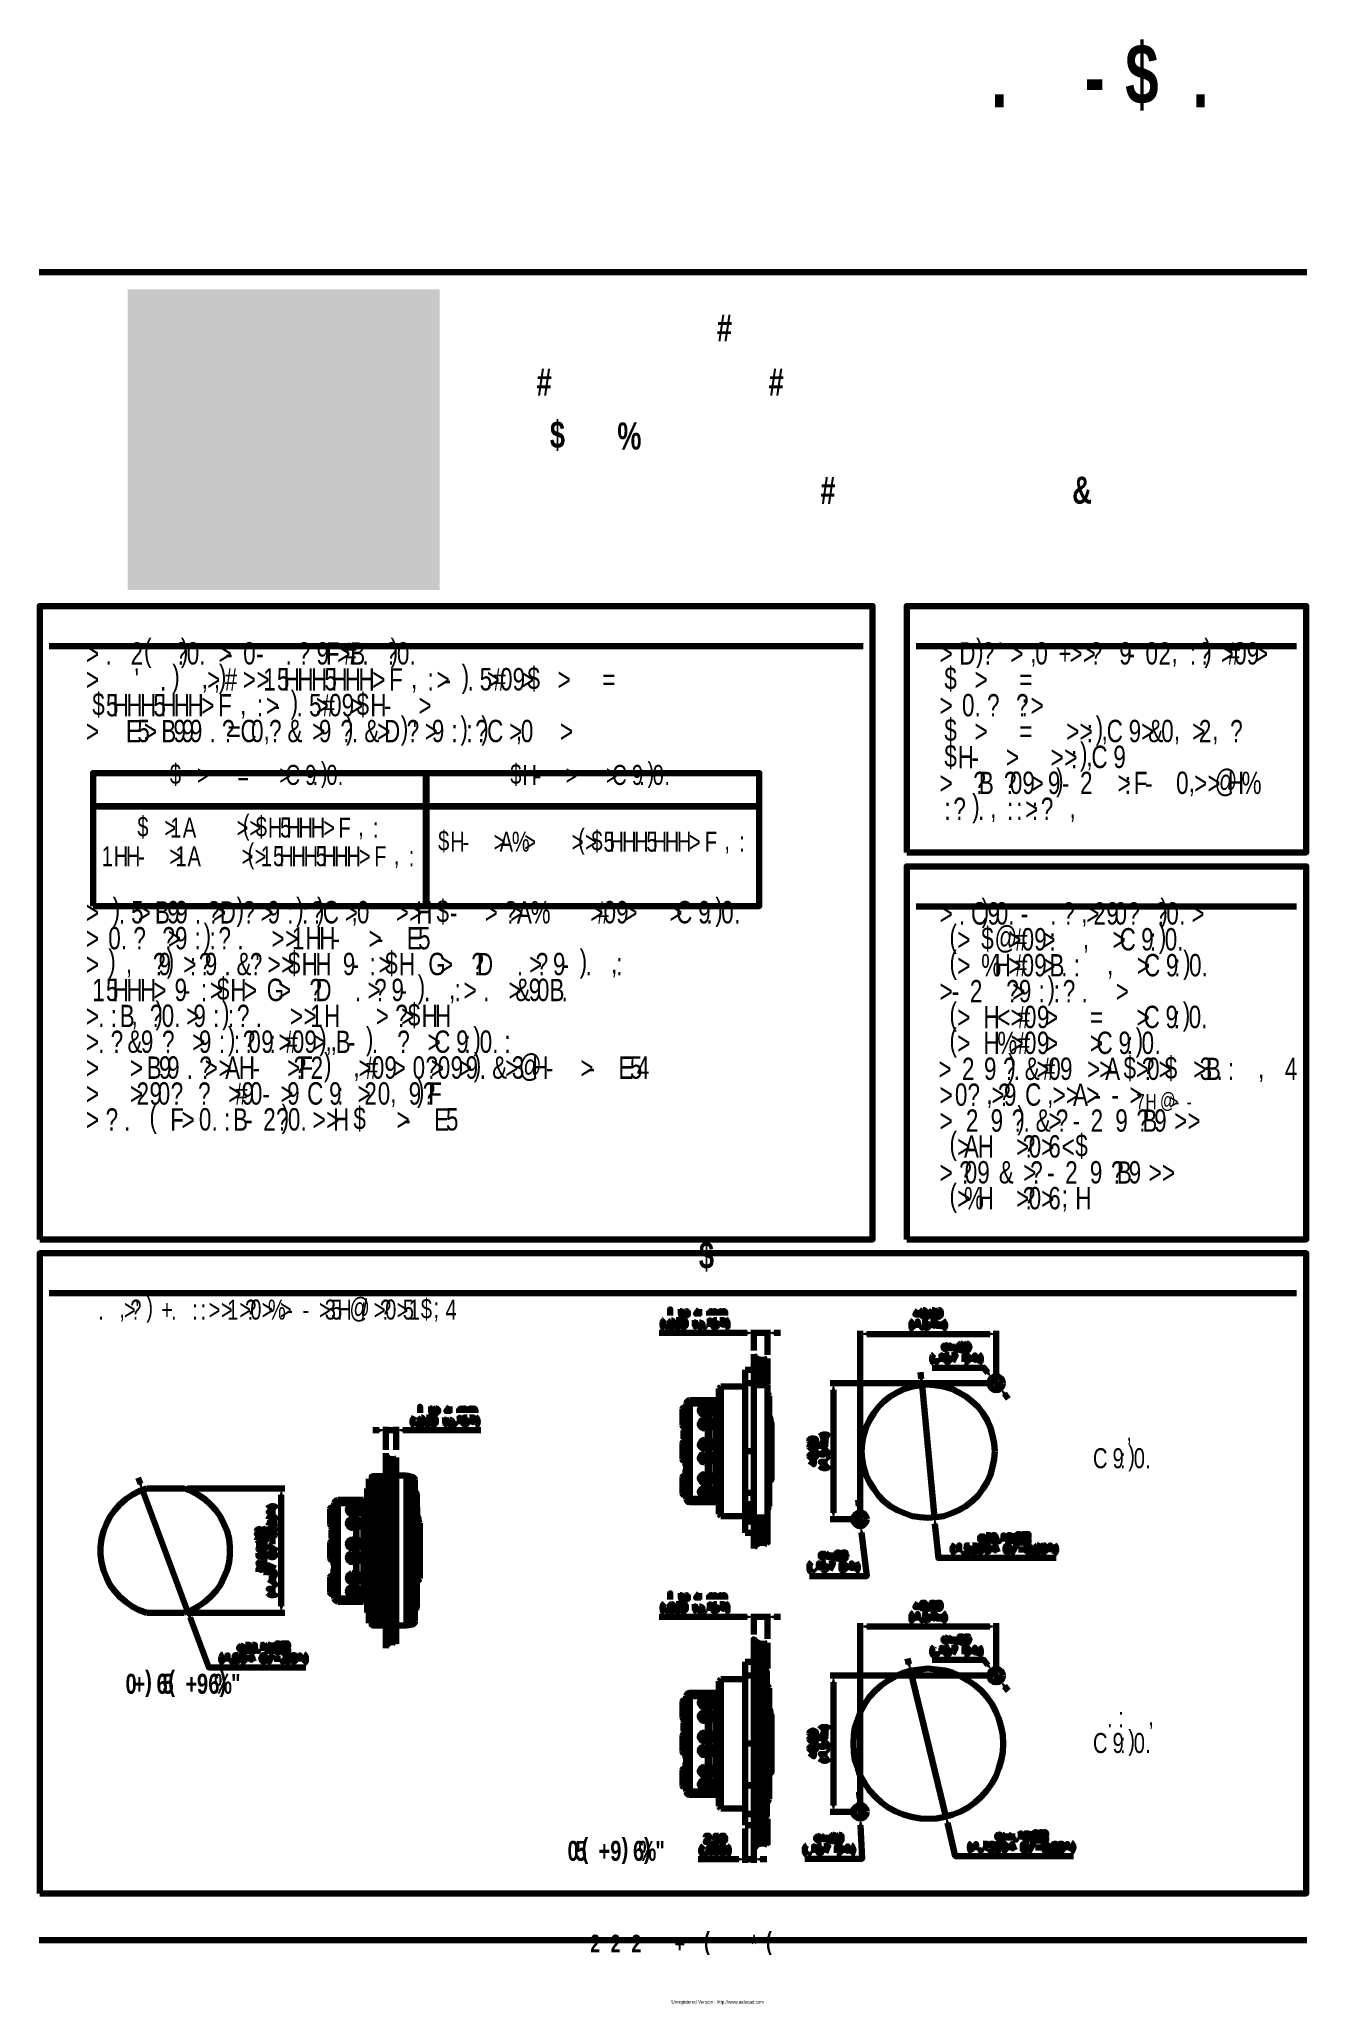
# Model space of a CAD drawing. Header units: inches. Extents: x 19 to 378, y -1 to 556.
import ezdxf

# ---------------------------------------------------------------- set-up
doc = ezdxf.new("R2010")
doc.units = ezdxf.units.IN
for name, color, linetype, lineweight in [('H', 7, 'CONTINUOUS', 100), ('P', 250, 'CONTINUOUS', 100), ('Text', 250, 'CONTINUOUS', 100)]:
    doc.layers.add(name, color=color, linetype=linetype, lineweight=lineweight)
doc.styles.get("Standard").update_dxf_attribs({"font": 'txt', "width": 0.75})

msp = doc.modelspace()

# ---------------------------------------------------------------- texts
at = {"layer": 'Text', "color": 0, "linetype": 'CONTINUOUS', "attachment_point": 4}
for s, insert, char_height, width in [('{\\fSquare721BT|b1|i0|c1|p15;$}', (326.56, 545.33), 17, 17.3333), ('{\\fSquare721BT|b1|i0|c1|p15;}', (242.44, 545.33), 17, 17.3333), ('{\\fSquare721BT|b1|i0|c1|p15;}', (256.44, 545.33), 17, 17.3333), ('{\\fSquare721BT|b1|i0|c1|p15;}', (273.33, 545.33), 17, 17.3333), ('{\\fSquare721BT|b1|i0|c1|p15;}', (280.11, 545.33), 17, 17.3333), ('{\\fSquare721BT|b1|i0|c1|p15;.}', (288.56, 545.33), 17, 17.3333), ('{\\fSquare721BT|b1|i0|c1|p15; }', (302, 545.33), 17, 17.3333), ('{\\fSquare721BT|b1|i0|c1|p15;-}', (315.11, 545.33), 17, 17.3333), ('{\\fSquare721BT|b1|i0|c1|p15; }', (332.44, 545.33), 17, 17.3333), ('{\\fSquare721BT|b1|i0|c1|p15;.}', (345.56, 545.33), 17, 17.3333), ('{\\fUnivers|b0|i0|c1|p15;}', (189.78, 523.11), 11.6667, 12), ('{\\fUnivers|b0|i0|c1|p15;}', (193.33, 523.11), 11.6667, 12), ('{\\fUnivers|b0|i0|c1|p15;}', (197.67, 523.11), 11.6667, 12), ('{\\fUnivers|b0|i0|c1|p15;}', (201.67, 523.11), 11.6667, 12), ('{\\fUnivers|b0|i0|c1|p15;}', (204.33, 523.11), 11.6667, 12), ('{\\fUnivers|b0|i0|c1|p15;}', (206.56, 523.11), 11.6667, 12), ('{\\fUnivers|b0|i0|c1|p15;}', (208.89, 523.11), 11.6667, 12), ('{\\fUnivers|b0|i0|c1|p15;}', (213.22, 523.11), 11.6667, 12), ('{\\fUnivers|b0|i0|c1|p15;}', (215.33, 523.11), 11.6667, 12), ('{\\fUnivers|b0|i0|c1|p15;}', (219.67, 523.11), 11.6667, 12), ('{\\fUnivers|b0|i0|c1|p15;}', (224, 523.11), 11.6667, 12), ('{\\fUnivers|b0|i0|c1|p15;}', (228.11, 523.11), 11.6667, 12), ('{\\fUnivers|b0|i0|c1|p15;}', (232.44, 523.11), 11.6667, 12), ('{\\fUnivers|b0|i0|c1|p15;}', (236.78, 523.11), 11.6667, 12), ('{\\fUnivers|b0|i0|c1|p15;}', (241.11, 523.11), 11.6667, 12), ('{\\fUnivers|b0|i0|c1|p15;}', (243.67, 523.11), 11.6667, 12), ('{\\fUnivers|b0|i0|c1|p15;}', (246.33, 523.11), 11.6667, 12), ('{\\fUnivers|b0|i0|c1|p15;}', (250.67, 523.11), 11.6667, 12), ('{\\fUnivers|b0|i0|c1|p15;}', (255, 523.11), 11.6667, 12), ('{\\fUnivers|b0|i0|c1|p15;}', (257.11, 523.11), 11.6667, 12), ('{\\fUnivers|b0|i0|c1|p15;}', (261.11, 523.11), 11.6667, 12), ('{\\fUnivers|b0|i0|c1|p15;}', (267.44, 523.11), 11.6667, 12), ('{\\fUnivers|b0|i0|c1|p15;}', (269.78, 523.11), 11.6667, 12), ('{\\fUnivers|b0|i0|c1|p15;}', (272.44, 523.11), 11.6667, 12), ('{\\fUnivers|b0|i0|c1|p15;}', (276.33, 523.11), 11.6667, 12), ('{\\fUnivers|b0|i0|c1|p15;}', (280.67, 523.11), 11.6667, 12), ('{\\fUnivers|b0|i0|c1|p15;}', (285, 523.11), 11.6667, 12), ('{\\fUnivers|b0|i0|c1|p15;}', (289, 523.11), 11.6667, 12), ('{\\fUnivers|b0|i0|c1|p15;}', (291.11, 523.11), 11.6667, 12), ('{\\fUnivers|b0|i0|c1|p15;}', (297.44, 523.11), 11.6667, 12), ('{\\fUnivers|b0|i0|c1|p15;}', (299.78, 523.11), 11.6667, 12), ('{\\fUnivers|b0|i0|c1|p15;}', (302.33, 523.11), 11.6667, 12), ('{\\fUnivers|b0|i0|c1|p15;}', (306.67, 523.11), 11.6667, 12), ('{\\fUnivers|b0|i0|c1|p15;}', (308.89, 523.11), 11.6667, 12), ('{\\fUnivers|b0|i0|c1|p15;}', (311.22, 523.11), 11.6667, 12), ('{\\fUnivers|b0|i0|c1|p15;}', (315.56, 523.11), 11.6667, 12), ('{\\fUnivers|b0|i0|c1|p15;}', (318.44, 523.11), 11.6667, 12), ('{\\fUnivers|b0|i0|c1|p15;}', (322.78, 523.11), 11.6667, 12), ('{\\fUnivers|b0|i0|c1|p15;}', (327.11, 523.11), 11.6667, 12), ('{\\fUnivers|b0|i0|c1|p15;}', (329.22, 523.11), 11.6667, 12), ('{\\fUnivers|b0|i0|c1|p15;}', (333.56, 523.11), 11.6667, 12), ('{\\fUnivers|b0|i0|c1|p15;}', (337.67, 523.11), 11.6667, 12), ('{\\fUnivers|b0|i0|c1|p15;}', (340.22, 523.11), 11.6667, 12), ('{\\fUnivers|b0|i0|c1|p15;}', (344.56, 523.11), 11.6667, 12), ('{\\fUnivers|b0|i0|c1|p15;}', (348.89, 523.11), 11.6667, 12), ('{\\fUnivers|b0|i0|c1|p15;}', (351.44, 523.11), 11.6667, 12), ('{\\fUnivers|b0|i0|c1|p15;}', (355.78, 523.11), 11.6667, 12), ('{\\fUnivers|b1|i1|c1|p15;}', (309.22, 504.44), 7.6667, 8), ('{\\fUnivers|b1|i1|c1|p15;}', (313.89, 504.44), 7.6667, 8), ('{\\fUnivers|b1|i1|c1|p15;}', (318.11, 504.44), 7.6667, 8), ('{\\fUnivers|b1|i1|c1|p15;}', (322.22, 504.44), 7.6667, 8), ('{\\fUnivers|b1|i1|c1|p15;}', (326.44, 504.44), 7.6667, 8), ('{\\fUnivers|b1|i1|c1|p15;}', (328.78, 504.44), 7.6667, 8), ('{\\fUnivers|b1|i1|c1|p15;}', (331.22, 504.44), 7.6667, 8), ('{\\fUnivers|b1|i1|c1|p15;}', (333.67, 504.44), 7.6667, 8), ('{\\fUnivers|b1|i1|c1|p15;}', (337.78, 504.44), 7.6667, 8), ('{\\fUnivers|b1|i1|c1|p15;}', (342, 504.44), 7.6667, 8), ('{\\fUnivers|b1|i1|c1|p15;}', (344.33, 504.44), 7.6667, 8), ('{\\fUnivers|b1|i1|c1|p15;}', (346.78, 504.44), 7.6667, 8), ('{\\fUnivers|b1|i1|c1|p15;}', (351, 504.44), 7.6667, 8), ('{\\fUnivers|b1|i1|c1|p15;}', (355.11, 504.44), 7.6667, 8), ('{\\fZapfDingbats|b0|i0|c1|p15;}', (141.78, 475.67), 9, 9.3333), ('{\\fZapfDingbats|b0|i0|c1|p15;}', (141.78, 475.67), 9, 9.3333), ('{\\fFutura|b1|i0|c1|p15;}', (154, 474.33), 7.6667, 8), ('{\\fFutura|b1|i0|c1|p15;}', (157.67, 474.33), 7.6667, 8), ('{\\fFutura|b1|i0|c1|p15;}', (160.56, 474.33), 7.6667, 8), ('{\\fFutura|b1|i0|c1|p15;}', (165, 474.33), 7.6667, 8), ('{\\fFutura|b1|i0|c1|p15; }', (169.33, 474.33), 7.6667, 8), ('{\\fFutura|b1|i0|c1|p15;}', (171.44, 474.33), 7.6667, 8), ('{\\fFutura|b1|i0|c1|p15;}', (173.78, 474.33), 7.6667, 8), ('{\\fFutura|b1|i0|c1|p15;}', (178.22, 474.33), 7.6667, 8), ('{\\fFutura|b1|i0|c1|p15;}', (181.11, 474.33), 7.6667, 8), ('{\\fFutura|b1|i0|c1|p15;}', (183.44, 474.33), 7.6667, 8), ('{\\fFutura|b1|i0|c1|p15;}', (186.33, 474.33), 7.6667, 8), ('{\\fFutura|b1|i0|c1|p15;}', (190.33, 474.33), 7.6667, 8), ('{\\fFutura|b1|i0|c1|p15;}', (194.89, 474.33), 7.6667, 8), ('{\\fFutura|b1|i0|c1|p15;}', (197.78, 474.33), 7.6667, 8), ('{\\fFutura|b1|i0|c1|p15;}', (200.11, 474.33), 7.6667, 8), ('{\\fFutura|b1|i0|c1|p15;}', (206.56, 474.33), 7.6667, 8), ('{\\fFutura|b1|i0|c1|p15;#}', (210.89, 474.33), 7.6667, 8), ('{\\fFutura|b1|i0|c1|p15;}', (215.22, 474.33), 7.6667, 8), ('{\\fFutura|b1|i0|c1|p15; }', (219.56, 474.33), 7.6667, 8), ('{\\fFutura|b1|i0|c1|p15;}', (221.67, 474.33), 7.6667, 8), ('{\\fFutura|b1|i0|c1|p15;}', (223.78, 474.33), 7.6667, 8), ('{\\fFutura|b1|i0|c1|p15;}', (228, 474.33), 7.6667, 8), ('{\\fFutura|b1|i0|c1|p15;#}', (159.78, 459), 7.6667, 8), ('{\\fFutura|b1|i0|c1|p15;#}', (225.56, 459), 7.6667, 8), ('{\\fZapfDingbats|b0|i0|c1|p15;}', (141.78, 460.33), 9, 9.3333), ('{\\fZapfDingbats|b0|i0|c1|p15;}', (141.78, 460.33), 9, 9.3333), ('{\\fFutura|b1|i0|c1|p15;}', (154, 459), 7.6667, 8), ('{\\fFutura|b1|i0|c1|p15;}', (156, 459), 7.6667, 8), ('{\\fFutura|b1|i0|c1|p15;}', (157.89, 459), 7.6667, 8), ('{\\fFutura|b1|i0|c1|p15;}', (164.11, 459), 7.6667, 8), ('{\\fFutura|b1|i0|c1|p15;}', (170.44, 459), 7.6667, 8), ('{\\fFutura|b1|i0|c1|p15;}', (172.56, 459), 7.6667, 8), ('{\\fFutura|b1|i0|c1|p15;}', (176.89, 459), 7.6667, 8), ('{\\fFutura|b1|i0|c1|p15; }', (181.33, 459), 7.6667, 8), ('{\\fFutura|b1|i0|c1|p15;}', (183.56, 459), 7.6667, 8), ('{\\fFutura|b1|i0|c1|p15;}', (187.56, 459), 7.6667, 8), ('{\\fFutura|b1|i0|c1|p15;}', (192.11, 459), 7.6667, 8), ('{\\fFutura|b1|i0|c1|p15;}', (194.33, 459), 7.6667, 8), ('{\\fFutura|b1|i0|c1|p15;}', (198.78, 459), 7.6667, 8), ('{\\fFutura|b1|i0|c1|p15;}', (201.67, 459), 7.6667, 8), ('{\\fFutura|b1|i0|c1|p15;}', (204, 459), 7.6667, 8), ('{\\fFutura|b1|i0|c1|p15;}', (208.33, 459), 7.6667, 8), ('{\\fFutura|b1|i0|c1|p15;}', (212.67, 459), 7.6667, 8), ('{\\fFutura|b1|i0|c1|p15;}', (217, 459), 7.6667, 8), ('{\\fFutura|b1|i0|c1|p15;}', (219.67, 459), 7.6667, 8), ('{\\fFutura|b1|i0|c1|p15;}', (221.67, 459), 7.6667, 8), ('{\\fFutura|b1|i0|c1|p15;}', (223.56, 459), 7.6667, 8), ('{\\fFutura|b1|i0|c1|p15;}', (229.78, 459), 7.6667, 8), ('{\\fFutura|b1|i0|c1|p15;}', (236.22, 459), 7.6667, 8), ('{\\fFutura|b1|i0|c1|p15;}', (238.22, 459), 7.6667, 8), ('{\\fFutura|b1|i0|c1|p15;}', (242.56, 459), 7.6667, 8), ('{\\fFutura|b1|i0|c1|p15; }', (247.11, 459), 7.6667, 8), ('{\\fFutura|b1|i0|c1|p15;}', (249.22, 459), 7.6667, 8), ('{\\fFutura|b1|i0|c1|p15;}', (253.22, 459), 7.6667, 8), ('{\\fFutura|b1|i0|c1|p15;$}', (163.56, 443.67), 7.6667, 8), ('{\\fFutura|b1|i0|c1|p15;%}', (182.67, 443.67), 7.6667, 8), ('{\\fZapfDingbats|b0|i0|c1|p15;}', (141.78, 445), 9, 9.3333), ('{\\fZapfDingbats|b0|i0|c1|p15;}', (141.78, 445), 9, 9.3333), ('{\\fFutura|b1|i0|c1|p15;}', (154, 443.67), 7.6667, 8), ('{\\fFutura|b1|i0|c1|p15;}', (157.67, 443.67), 7.6667, 8), ('{\\fFutura|b1|i0|c1|p15;}', (159.56, 443.67), 7.6667, 8), ('{\\fFutura|b1|i0|c1|p15;}', (168, 443.67), 7.6667, 8), ('{\\fFutura|b1|i0|c1|p15;}', (170, 443.67), 7.6667, 8), ('{\\fFutura|b1|i0|c1|p15;}', (174.44, 443.67), 7.6667, 8), ('{\\fFutura|b1|i0|c1|p15;}', (176.56, 443.67), 7.6667, 8), ('{\\fFutura|b1|i0|c1|p15;}', (178.44, 443.67), 7.6667, 8), ('{\\fFutura|b1|i0|c1|p15; }', (180.44, 443.67), 7.6667, 8), ('{\\fFutura|b1|i0|c1|p15;}', (186.78, 443.67), 7.6667, 8), ('{\\fFutura|b1|i0|c1|p15;}', (189.11, 443.67), 7.6667, 8), ('{\\fFutura|b1|i0|c1|p15;}', (193.56, 443.67), 7.6667, 8), ('{\\fFutura|b1|i0|c1|p15;}', (195.89, 443.67), 7.6667, 8), ('{\\fFutura|b1|i0|c1|p15;}', (198.22, 443.67), 7.6667, 8), ('{\\fFutura|b1|i0|c1|p15;}', (204.67, 443.67), 7.6667, 8), ('{\\fFutura|b1|i0|c1|p15;}', (209.22, 443.67), 7.6667, 8), ('{\\fFutura|b1|i0|c1|p15;}', (212.11, 443.67), 7.6667, 8), ('{\\fFutura|b1|i0|c1|p15;}', (216.33, 443.67), 7.6667, 8), ('{\\fFutura|b1|i0|c1|p15;}', (218.33, 443.67), 7.6667, 8), ('{\\fFutura|b1|i0|c1|p15;}', (222.67, 443.67), 7.6667, 8), ('{\\fZapfDingbats|b0|i0|c1|p15;}', (141.78, 429.67), 9, 9.3333), ('{\\fZapfDingbats|b0|i0|c1|p15;}', (141.78, 429.67), 9, 9.3333), ('{\\fFutura|b1|i0|c1|p15;#}', (240.22, 428.33), 7.6667, 8), ('{\\fFutura|b1|i0|c1|p15;&}', (311.56, 428.33), 7.6667, 8), ('{\\fFutura|b1|i0|c1|p15;}', (154, 428.33), 7.6667, 8), ('{\\fFutura|b1|i0|c1|p15;}', (159.11, 428.33), 7.6667, 8), ('{\\fFutura|b1|i0|c1|p15;}', (163.11, 428.33), 7.6667, 8), ('{\\fFutura|b1|i0|c1|p15;}', (166.44, 428.33), 7.6667, 8), ('{\\fFutura|b1|i0|c1|p15;}', (168.44, 428.33), 7.6667, 8), ('{\\fFutura|b1|i0|c1|p15;}', (172.89, 428.33), 7.6667, 8), ('{\\fFutura|b1|i0|c1|p15;}', (177.22, 428.33), 7.6667, 8), ('{\\fFutura|b1|i0|c1|p15;}', (181.22, 428.33), 7.6667, 8), ('{\\fFutura|b1|i0|c1|p15;}', (185.78, 428.33), 7.6667, 8), ('{\\fFutura|b1|i0|c1|p15; }', (188.11, 428.33), 7.6667, 8), ('{\\fFutura|b1|i0|c1|p15;}', (190.22, 428.33), 7.6667, 8), ('{\\fFutura|b1|i0|c1|p15;}', (194.67, 428.33), 7.6667, 8), ('{\\fFutura|b1|i0|c1|p15;}', (197, 428.33), 7.6667, 8), ('{\\fFutura|b1|i0|c1|p15;}', (203.33, 428.33), 7.6667, 8), ('{\\fFutura|b1|i0|c1|p15;}', (207.33, 428.33), 7.6667, 8), ('{\\fFutura|b1|i0|c1|p15; }', (211.33, 428.33), 7.6667, 8), ('{\\fFutura|b1|i0|c1|p15;}', (213.56, 428.33), 7.6667, 8), ('{\\fFutura|b1|i0|c1|p15; }', (215.89, 428.33), 7.6667, 8), ('{\\fFutura|b1|i0|c1|p15;}', (218.11, 428.33), 7.6667, 8), ('{\\fFutura|b1|i0|c1|p15;}', (222.44, 428.33), 7.6667, 8), ('{\\fFutura|b1|i0|c1|p15;}', (226.44, 428.33), 7.6667, 8), ('{\\fFutura|b1|i0|c1|p15;}', (228.67, 428.33), 7.6667, 8), ('{\\fFutura|b1|i0|c1|p15;}', (231.67, 428.33), 7.6667, 8), ('{\\fFutura|b1|i0|c1|p15;}', (235.67, 428.33), 7.6667, 8), ('{\\fFutura|b1|i0|c1|p15;}', (244.44, 428.33), 7.6667, 8), ('{\\fFutura|b1|i0|c1|p15;}', (246.44, 428.33), 7.6667, 8), ('{\\fFutura|b1|i0|c1|p15;}', (249.44, 428.33), 7.6667, 8), ('{\\fFutura|b1|i0|c1|p15;}', (253.44, 428.33), 7.6667, 8), ('{\\fFutura|b1|i0|c1|p15;}', (259.89, 428.33), 7.6667, 8), ('{\\fFutura|b1|i0|c1|p15;}', (263.89, 428.33), 7.6667, 8), ('{\\fFutura|b1|i0|c1|p15; }', (268.22, 428.33), 7.6667, 8), ('{\\fFutura|b1|i0|c1|p15;}', (270.33, 428.33), 7.6667, 8), ('{\\fFutura|b1|i0|c1|p15;}', (273.67, 428.33), 7.6667, 8), ('{\\fFutura|b1|i0|c1|p15;}', (276, 428.33), 7.6667, 8), ('{\\fFutura|b1|i0|c1|p15;}', (280.33, 428.33), 7.6667, 8), ('{\\fFutura|b1|i0|c1|p15;}', (282.78, 428.33), 7.6667, 8), ('{\\fFutura|b1|i0|c1|p15;}', (285.11, 428.33), 7.6667, 8), ('{\\fFutura|b1|i0|c1|p15;}', (289, 428.33), 7.6667, 8), ('{\\fFutura|b1|i0|c1|p15;}', (295, 428.33), 7.6667, 8), ('{\\fFutura|b1|i0|c1|p15;}', (299.67, 428.33), 7.6667, 8), ('{\\fFutura|b1|i0|c1|p15;}', (304.33, 428.33), 7.6667, 8), ('{\\fFutura|b1|i0|c1|p15;}', (306.89, 428.33), 7.6667, 8), ('{\\fFutura|b1|i0|c1|p15;}', (99.78, 392.56), 5.6667, 6), ('{\\fFutura|b1|i0|c1|p15;}', (102.67, 392.56), 5.6667, 6), ('{\\fFutura|b1|i0|c1|p15;}', (105.11, 392.56), 5.6667, 6), ('{\\fFutura|b1|i0|c1|p15;}', (108.11, 392.56), 5.6667, 6), ('{\\fFutura|b1|i0|c1|p15;}', (111.67, 392.56), 5.6667, 6), ('{\\fFutura|b1|i0|c1|p15;}', (114.33, 392.56), 5.6667, 6), ('{\\fFutura|b1|i0|c1|p15;}', (117.67, 392.56), 5.6667, 6), ('{\\fFutura|b1|i0|c1|p15;}', (119.22, 392.56), 5.6667, 6), ('{\\fFutura|b1|i0|c1|p15;}', (122.89, 392.56), 5.6667, 6), ('{\\fFutura|b1|i0|c1|p15;}', (126.89, 392.56), 5.6667, 6), ('{\\fFutura|b1|i0|c1|p15;}', (131.67, 392.56), 5.6667, 6), ('{\\fFutura|b1|i0|c1|p15;}', (134.78, 392.56), 5.6667, 6), ('{\\fFutura|b1|i0|c1|p15;}', (137.89, 392.56), 5.6667, 6), ('{\\fFutura|b1|i0|c1|p15;}', (140.89, 392.56), 5.6667, 6), ('{\\fFutura|b1|i0|c1|p15;}', (144.44, 392.56), 5.6667, 6), ('{\\fFutura|b1|i0|c1|p15;}', (146, 392.56), 5.6667, 6), ('{\\fFutura|b1|i0|c1|p15;}', (148.78, 392.56), 5.6667, 6), ('{\\fFutura|b1|i0|c1|p15;}', (150.33, 392.56), 5.6667, 6), ('{\\fFutura|b1|i0|c1|p15;}', (153.89, 392.56), 5.6667, 6), ('{\\fFutura|b1|i0|c1|p15;}', (157.44, 392.56), 5.6667, 6), ('{\\fFutura|b1|i0|c1|p15;}', (160.22, 392.56), 5.6667, 6), ('{\\fFutura|b1|i0|c1|p15;}', (161.67, 392.56), 5.6667, 6), ('{\\fFutura|b1|i0|c1|p15;}', (166.44, 392.56), 5.6667, 6), ('{\\fFutura|b1|i0|c1|p15;}', (171, 392.56), 5.6667, 6), ('{\\fFutura|b1|i0|c1|p15;}', (306.89, 392.56), 5.6667, 6), ('{\\fFutura|b1|i0|c1|p15;}', (311.89, 392.56), 5.6667, 6), ('{\\fFutura|b1|i0|c1|p15;}', (315.44, 392.56), 5.6667, 6), ('{\\fFutura|b1|i0|c1|p15;}', (318.11, 392.56), 5.6667, 6), ('{\\fFutura|b1|i0|c1|p15;}', (321.11, 392.56), 5.6667, 6), ('{\\fFutura|b1|i0|c1|p15;}', (324.44, 392.56), 5.6667, 6), ('{\\fFutura|b1|i0|c1|p15;}', (325.89, 392.56), 5.6667, 6), ('{\\fFutura|b1|i0|c1|p15;}', (330, 392.56), 5.6667, 6), ('{\\fFutura|b1|i0|c1|p15;}', (332.44, 392.56), 5.6667, 6), ('{\\fFutura|b0|i0|c1|p15;>}', (32.11, 382.11), 6.3333, 6.6667), ('{\\fFutura|b0|i0|c1|p15;2}', (44.78, 382.11), 6.3333, 6.6667), ('{\\fFutura|b0|i0|c1|p15;(}', (48.56, 382.11), 6.3333, 6.6667), ('{\\fFutura|b0|i0|c1|p15;?}', (57.33, 382.11), 6.3333, 6.6667), ('{\\fFutura|b0|i0|c1|p15;)}', (59, 382.11), 6.3333, 6.6667), ('{\\fFutura|b0|i0|c1|p15;0}', (60.67, 382.11), 6.3333, 6.6667), ('{\\fFutura|b0|i0|c1|p15;>}', (69.67, 382.11), 6.3333, 6.6667), ('{\\fFutura|b0|i0|c1|p15;0}', (76.67, 382.11), 6.3333, 6.6667), ('{\\fFutura|b0|i0|c1|p15;?}', (92.11, 382.11), 6.3333, 6.6667), ('{\\fFutura|b0|i0|c1|p15;9}', (97.44, 382.11), 6.3333, 6.6667), ('{\\fFutura|b0|i0|c1|p15;F}', (100.11, 382.11), 6.3333, 6.6667), ('{\\fFutura|b0|i0|c1|p15;>}', (103.33, 382.11), 6.3333, 6.6667), ('{\\fFutura|b0|i0|c1|p15;#}', (105.22, 382.11), 6.3333, 6.6667), ('{\\fFutura|b0|i0|c1|p15;B}', (107, 382.11), 6.3333, 6.6667), ('{\\fFutura|b0|i0|c1|p15;?}', (116.89, 382.11), 6.3333, 6.6667), ('{\\fFutura|b0|i0|c1|p15;)}', (118.44, 382.11), 6.3333, 6.6667), ('{\\fFutura|b0|i0|c1|p15;0}', (120.22, 382.11), 6.3333, 6.6667), ('{\\fFutura|b0|i0|c1|p15;>}', (274, 382.11), 6.3333, 6.6667), ('{\\fFutura|b0|i0|c1|p15;D}', (279.56, 382.11), 6.3333, 6.6667), ('{\\fFutura|b0|i0|c1|p15;)}', (284.33, 382.11), 6.3333, 6.6667), ('{\\fFutura|b0|i0|c1|p15;?}', (286, 382.11), 6.3333, 6.6667), ("{\\fFutura|b0|i0|c1|p15;'}", (290.56, 382.11), 6.3333, 6.6667), ('{\\fFutura|b0|i0|c1|p15;>}', (294, 382.11), 6.3333, 6.6667), ('{\\fFutura|b0|i0|c1|p15;0}', (301.11, 382.11), 6.3333, 6.6667), ('{\\fFutura|b0|i0|c1|p15;+}', (307.67, 382.11), 6.3333, 6.6667), ('{\\fFutura|b0|i0|c1|p15;>}', (310.78, 382.11), 6.3333, 6.6667), ('{\\fFutura|b0|i0|c1|p15;>}', (314.56, 382.11), 6.3333, 6.6667), ('{\\fFutura|b0|i0|c1|p15;?}', (316.56, 382.11), 6.3333, 6.6667), ("{\\fFutura|b0|i0|c1|p15;'}", (318.11, 382.11), 6.3333, 6.6667), ('{\\fFutura|b0|i0|c1|p15;9}', (324.89, 382.11), 6.3333, 6.6667), ('{\\fFutura|b0|i0|c1|p15;0}', (332.33, 382.11), 6.3333, 6.6667), ('{\\fFutura|b0|i0|c1|p15;2}', (336, 382.11), 6.3333, 6.6667), ('{\\fFutura|b0|i0|c1|p15;?}', (347.44, 382.11), 6.3333, 6.6667), ('{\\fFutura|b0|i0|c1|p15;)}', (349, 382.11), 6.3333, 6.6667), ('{\\fFutura|b0|i0|c1|p15;>}', (353.67, 382.11), 6.3333, 6.6667), ('{\\fFutura|b0|i0|c1|p15;#}', (355.56, 382.11), 6.3333, 6.6667), ('{\\fFutura|b0|i0|c1|p15;0}', (357.44, 382.11), 6.3333, 6.6667), ('{\\fFutura|b0|i0|c1|p15;9}', (361, 382.11), 6.3333, 6.6667), ('{\\fFutura|b0|i0|c1|p15;>}', (363.33, 382.11), 6.3333, 6.6667), ('{\\fFutura|b0|i0|c1|p15;}', (28.22, 382.11), 6.3333, 6.6667), ('{\\fFutura|b0|i0|c1|p15;}', (34, 382.11), 6.3333, 6.6667), ('{\\fFutura|b0|i0|c1|p15;.}', (37.67, 382.11), 6.3333, 6.6667), ('{\\fFutura|b0|i0|c1|p15;}', (41.11, 382.11), 6.3333, 6.6667), ('{\\fFutura|b0|i0|c1|p15;}', (50.78, 382.11), 6.3333, 6.6667), ('{\\fFutura|b0|i0|c1|p15;}', (54.44, 382.11), 6.3333, 6.6667), ('{\\fFutura|b0|i0|c1|p15;)}', (56.56, 374.78), 6.3333, 6.6667), ('{\\fFutura|b0|i0|c1|p15;.}', (64.22, 382.11), 6.3333, 6.6667), ('{\\fFutura|b0|i0|c1|p15;}', (67.78, 382.11), 6.3333, 6.6667), ('{\\fFutura|b0|i0|c1|p15;)}', (69.78, 374.78), 6.3333, 6.6667), ('{\\fFutura|b0|i0|c1|p15;-}', (71.56, 382.11), 6.3333, 6.6667), ('{\\fFutura|b0|i0|c1|p15;-}', (80.33, 382.11), 6.3333, 6.6667), ('{\\fFutura|b0|i0|c1|p15; }', (85.44, 382.11), 6.3333, 6.6667), ('{\\fFutura|b0|i0|c1|p15;.}', (88.67, 382.11), 6.3333, 6.6667), ('{\\fFutura|b0|i0|c1|p15;}', (93.78, 382.11), 6.3333, 6.6667), ('{\\fFutura|b0|i0|c1|p15;.}', (110.44, 382.11), 6.3333, 6.6667), ('{\\fFutura|b0|i0|c1|p15;}', (114, 382.11), 6.3333, 6.6667), ('{\\fFutura|b0|i0|c1|p15;.}', (123.78, 382.11), 6.3333, 6.6667), ('{\\fFutura|b0|i0|c1|p15;)}', (138.56, 374.78), 6.3333, 6.6667), ('{\\fFutura|b0|i0|c1|p15;$}', (157.22, 374.78), 6.3333, 6.6667), ('{\\fFutura|b0|i0|c1|p15;}', (270.11, 382.11), 6.3333, 6.6667), ('{\\fFutura|b0|i0|c1|p15;$}', (275.33, 374.78), 6.3333, 6.6667), ('{\\fFutura|b0|i0|c1|p15;}', (275.89, 382.11), 6.3333, 6.6667), ('{\\fFutura|b0|i0|c1|p15;}', (287.56, 382.11), 6.3333, 6.6667), ('{\\fFutura|b0|i0|c1|p15;}', (295.89, 382.11), 6.3333, 6.6667), ('{\\fFutura|b0|i0|c1|p15;,}', (299.67, 382.11), 6.3333, 6.6667), ('{\\fFutura|b0|i0|c1|p15;}', (304.67, 382.11), 6.3333, 6.6667), ('{\\fFutura|b0|i0|c1|p15;}', (312.67, 382.11), 6.3333, 6.6667), ('{\\fFutura|b0|i0|c1|p15; }', (321.56, 382.11), 6.3333, 6.6667), ('{\\fFutura|b0|i0|c1|p15;-}', (327.22, 382.11), 6.3333, 6.6667), ('{\\fFutura|b0|i0|c1|p15;,}', (339.67, 382.11), 6.3333, 6.6667), ('{\\fFutura|b0|i0|c1|p15;}', (341.11, 382.11), 6.3333, 6.6667), ('{\\fFutura|b0|i0|c1|p15;:}', (344.89, 382.11), 6.3333, 6.6667), ('{\\fFutura|b0|i0|c1|p15;}', (350.67, 382.11), 6.3333, 6.6667), ('{\\fFutura|b0|i0|c1|p15;}', (28.22, 374.78), 6.3333, 6.6667), ('{\\fFutura|b0|i0|c1|p15;>}', (32.11, 374.78), 6.3333, 6.6667), ('{\\fFutura|b0|i0|c1|p15;}', (34, 374.78), 6.3333, 6.6667), ('{\\fFutura|b0|i0|c1|p15; }', (39.67, 374.78), 6.3333, 6.6667), ('{\\fFutura|b0|i0|c1|p15;}', (43, 374.78), 6.3333, 6.6667), ("{\\fFutura|b0|i0|c1|p15;'}", (45.89, 374.78), 6.3333, 6.6667), ('{\\fFutura|b0|i0|c1|p15;}', (49.33, 374.78), 6.3333, 6.6667), ('{\\fFutura|b0|i0|c1|p15;}', (58.22, 374.78), 6.3333, 6.6667), ('{\\fFutura|b0|i0|c1|p15;}', (61.22, 374.78), 6.3333, 6.6667), ('{\\fFutura|b0|i0|c1|p15;,}', (64.89, 374.78), 6.3333, 6.6667), ('{\\fFutura|b0|i0|c1|p15;>}', (66.44, 374.78), 6.3333, 6.6667), ('{\\fFutura|b0|i0|c1|p15;,}', (68.33, 374.78), 6.3333, 6.6667), ('{\\fFutura|b0|i0|c1|p15;#}', (71.44, 374.78), 6.3333, 6.6667), ('{\\fFutura|b0|i0|c1|p15; }', (73.33, 374.78), 6.3333, 6.6667), ('{\\fFutura|b0|i0|c1|p15;>}', (76.56, 374.78), 6.3333, 6.6667), ('{\\fFutura|b0|i0|c1|p15;}', (78.56, 374.78), 6.3333, 6.6667), ('{\\fFutura|b0|i0|c1|p15;>}', (80.44, 374.78), 6.3333, 6.6667), ('{\\fFutura|b0|i0|c1|p15;1}', (82.33, 374.78), 6.3333, 6.6667), ('{\\fFutura|b0|i0|c1|p15;5}', (86.22, 374.78), 6.3333, 6.6667), ('{\\fFutura|b0|i0|c1|p15;H}', (88.11, 374.78), 6.3333, 6.6667), ('{\\fFutura|b0|i0|c1|p15;H}', (92, 374.78), 6.3333, 6.6667), ('{\\fFutura|b0|i0|c1|p15;H}', (95.89, 374.78), 6.3333, 6.6667), ('{\\fFutura|b0|i0|c1|p15;5}', (99.67, 374.78), 6.3333, 6.6667), ('{\\fFutura|b0|i0|c1|p15;H}', (101.67, 374.78), 6.3333, 6.6667), ('{\\fFutura|b0|i0|c1|p15;H}', (105.44, 374.78), 6.3333, 6.6667), ('{\\fFutura|b0|i0|c1|p15;H}', (109.33, 374.78), 6.3333, 6.6667), ('{\\fFutura|b0|i0|c1|p15;>}', (113.22, 374.78), 6.3333, 6.6667), ('{\\fFutura|b0|i0|c1|p15;}', (115.11, 374.78), 6.3333, 6.6667), ('{\\fFutura|b0|i0|c1|p15;F}', (118, 374.78), 6.3333, 6.6667), ('{\\fFutura|b0|i0|c1|p15;}', (121.22, 374.78), 6.3333, 6.6667), ('{\\fFutura|b0|i0|c1|p15;,}', (124.22, 374.78), 6.3333, 6.6667), ('{\\fFutura|b0|i0|c1|p15; }', (125.67, 374.78), 6.3333, 6.6667), ('{\\fFutura|b0|i0|c1|p15;:}', (128.89, 374.78), 6.3333, 6.6667), ('{\\fFutura|b0|i0|c1|p15;>}', (131.44, 374.78), 6.3333, 6.6667), ('{\\fFutura|b0|i0|c1|p15;-}', (133.44, 374.78), 6.3333, 6.6667), ('{\\fFutura|b0|i0|c1|p15;5}', (143.67, 374.78), 6.3333, 6.6667), ('{\\fFutura|b0|i0|c1|p15;>}', (145.67, 374.78), 6.3333, 6.6667), ('{\\fFutura|b0|i0|c1|p15;#}', (147.56, 374.78), 6.3333, 6.6667), ('{\\fFutura|b0|i0|c1|p15;0}', (149.44, 374.78), 6.3333, 6.6667), ('{\\fFutura|b0|i0|c1|p15;9}', (153, 374.78), 6.3333, 6.6667), ('{\\fFutura|b0|i0|c1|p15;>}', (155.33, 374.78), 6.3333, 6.6667), ('{\\fFutura|b0|i0|c1|p15;}', (161.11, 374.78), 6.3333, 6.6667), ('{\\fFutura|b0|i0|c1|p15;>}', (165.78, 374.78), 6.3333, 6.6667), ('{\\fFutura|b0|i0|c1|p15;}', (167.78, 374.78), 6.3333, 6.6667), ('{\\fFutura|b0|i0|c1|p15;}', (173, 374.78), 6.3333, 6.6667), ('{\\fFutura|b0|i0|c1|p15;=}', (178.44, 374.78), 6.3333, 6.6667), ('{\\fFutura|b0|i0|c1|p15;}', (182.11, 374.78), 6.3333, 6.6667), ('{\\fFutura|b0|i0|c1|p15;}', (187.33, 374.78), 6.3333, 6.6667), ('{\\fFutura|b0|i0|c1|p15;}', (279.11, 374.78), 6.3333, 6.6667), ('{\\fFutura|b0|i0|c1|p15;>}', (283.89, 374.78), 6.3333, 6.6667), ('{\\fFutura|b0|i0|c1|p15;}', (285.78, 374.78), 6.3333, 6.6667), ('{\\fFutura|b0|i0|c1|p15;}', (291, 374.78), 6.3333, 6.6667), ('{\\fFutura|b0|i0|c1|p15;=}', (296.56, 374.78), 6.3333, 6.6667), ('{\\fFutura|b0|i0|c1|p15;}', (300.22, 374.78), 6.3333, 6.6667), ('{\\fFutura|b0|i0|c1|p15;}', (305.44, 374.78), 6.3333, 6.6667), ('{\\fFutura|b0|i0|c1|p15;$}', (33.89, 367.44), 6.3333, 6.6667), ('{\\fFutura|b0|i0|c1|p15;5}', (37.78, 367.44), 6.3333, 6.6667), ('{\\fFutura|b0|i0|c1|p15;H}', (39.67, 367.44), 6.3333, 6.6667), ('{\\fFutura|b0|i0|c1|p15;H}', (43.56, 367.44), 6.3333, 6.6667), ('{\\fFutura|b0|i0|c1|p15;H}', (47.44, 367.44), 6.3333, 6.6667), ('{\\fFutura|b0|i0|c1|p15;5}', (51.22, 367.44), 6.3333, 6.6667), ('{\\fFutura|b0|i0|c1|p15;.}', (53.11, 374.78), 6.3333, 6.6667), ('{\\fFutura|b0|i0|c1|p15;H}', (53.22, 367.44), 6.3333, 6.6667), ('{\\fFutura|b0|i0|c1|p15;H}', (57, 367.44), 6.3333, 6.6667), ('{\\fFutura|b0|i0|c1|p15;H}', (60.89, 367.44), 6.3333, 6.6667), ('{\\fFutura|b0|i0|c1|p15;>}', (64.78, 367.44), 6.3333, 6.6667), ('{\\fFutura|b0|i0|c1|p15;F}', (69.56, 367.44), 6.3333, 6.6667), ('{\\fFutura|b0|i0|c1|p15;:}', (80.56, 367.44), 6.3333, 6.6667), ('{\\fFutura|b0|i0|c1|p15;>}', (83.11, 367.44), 6.3333, 6.6667), ('{\\fFutura|b0|i0|c1|p15;)}', (90.11, 367.44), 6.3333, 6.6667), ('{\\fFutura|b0|i0|c1|p15;5}', (95.33, 367.44), 6.3333, 6.6667), ('{\\fFutura|b0|i0|c1|p15;>}', (97.22, 367.44), 6.3333, 6.6667), ('{\\fFutura|b0|i0|c1|p15;#}', (99.11, 367.44), 6.3333, 6.6667), ('{\\fFutura|b0|i0|c1|p15;0}', (101, 367.44), 6.3333, 6.6667), ('{\\fFutura|b0|i0|c1|p15;9}', (104.56, 367.44), 6.3333, 6.6667), ('{\\fFutura|b0|i0|c1|p15;>}', (106.89, 367.44), 6.3333, 6.6667), ('{\\fFutura|b0|i0|c1|p15;$}', (108.78, 367.44), 6.3333, 6.6667), ('{\\fFutura|b0|i0|c1|p15;H}', (112.67, 367.44), 6.3333, 6.6667), ('{\\fFutura|b0|i0|c1|p15;>}', (126.33, 367.44), 6.3333, 6.6667), ('{\\fFutura|b0|i0|c1|p15;.}', (140.22, 374.78), 6.3333, 6.6667), ('{\\fFutura|b0|i0|c1|p15;>}', (274, 367.44), 6.3333, 6.6667), ('{\\fFutura|b0|i0|c1|p15;0}', (280.33, 367.44), 6.3333, 6.6667), ('{\\fFutura|b0|i0|c1|p15;?}', (287.44, 367.44), 6.3333, 6.6667), ('{\\fFutura|b0|i0|c1|p15;?}', (295.67, 367.44), 6.3333, 6.6667), ('{\\fFutura|b0|i0|c1|p15;:}', (297.22, 367.44), 6.3333, 6.6667), ('{\\fFutura|b0|i0|c1|p15;>}', (299.78, 367.44), 6.3333, 6.6667), ('{\\fFutura|b0|i0|c1|p15;>}', (32.11, 360.11), 6.3333, 6.6667), ('{\\fFutura|b0|i0|c1|p15;E}', (43.44, 360.11), 6.3333, 6.6667), ('{\\fFutura|b0|i0|c1|p15;5}', (46.67, 360.11), 6.3333, 6.6667), ('{\\fFutura|b0|i0|c1|p15;>}', (48.56, 360.11), 6.3333, 6.6667), ('{\\fFutura|b0|i0|c1|p15;B}', (53.44, 360.11), 6.3333, 6.6667), ('{\\fFutura|b0|i0|c1|p15;9}', (56.89, 360.11), 6.3333, 6.6667), ('{\\fFutura|b0|i0|c1|p15;9}', (59.22, 360.11), 6.3333, 6.6667), ('{\\fFutura|b0|i0|c1|p15;9}', (61.56, 360.11), 6.3333, 6.6667), ('{\\fFutura|b0|i0|c1|p15;}', (66.67, 367.44), 6.3333, 6.6667), ('{\\fFutura|b0|i0|c1|p15;?}', (70.67, 360.11), 6.3333, 6.6667), ('{\\fFutura|b0|i0|c1|p15;}', (72.89, 367.44), 6.3333, 6.6667), ('{\\fFutura|b0|i0|c1|p15;C}', (75.89, 360.11), 6.3333, 6.6667), ('{\\fFutura|b0|i0|c1|p15;,}', (75.78, 367.44), 6.3333, 6.6667), ('{\\fFutura|b0|i0|c1|p15; }', (77.22, 367.44), 6.3333, 6.6667), ('{\\fFutura|b0|i0|c1|p15;0}', (78.89, 360.11), 6.3333, 6.6667), ('{\\fFutura|b0|i0|c1|p15;?}', (84, 360.11), 6.3333, 6.6667), ('{\\fFutura|b0|i0|c1|p15;-}', (85, 367.44), 6.3333, 6.6667), ('{\\fFutura|b0|i0|c1|p15;&}', (89.22, 360.11), 6.3333, 6.6667), ('{\\fFutura|b0|i0|c1|p15;.}', (91.78, 367.44), 6.3333, 6.6667), ('{\\fFutura|b0|i0|c1|p15;>}', (96.22, 360.11), 6.3333, 6.6667), ('{\\fFutura|b0|i0|c1|p15;9}', (98.11, 360.11), 6.3333, 6.6667), ('{\\fFutura|b0|i0|c1|p15;?}', (104.22, 360.11), 6.3333, 6.6667), ('{\\fFutura|b0|i0|c1|p15;)}', (105.78, 360.11), 6.3333, 6.6667), ('{\\fFutura|b0|i0|c1|p15;&}', (111, 360.11), 6.3333, 6.6667), ('{\\fFutura|b0|i0|c1|p15;>}', (114.67, 360.11), 6.3333, 6.6667), ('{\\fFutura|b0|i0|c1|p15;-}', (116.56, 367.44), 6.3333, 6.6667), ('{\\fFutura|b0|i0|c1|p15;D}', (116.56, 360.11), 6.3333, 6.6667), ('{\\fFutura|b0|i0|c1|p15;)}', (121.33, 360.11), 6.3333, 6.6667), ('{\\fFutura|b0|i0|c1|p15;}', (121.67, 367.44), 6.3333, 6.6667), ('{\\fFutura|b0|i0|c1|p15;?}', (123, 360.11), 6.3333, 6.6667), ("{\\fFutura|b0|i0|c1|p15;'}", (124.67, 360.11), 6.3333, 6.6667), ('{\\fFutura|b0|i0|c1|p15;}', (128.22, 367.44), 6.3333, 6.6667), ('{\\fFutura|b0|i0|c1|p15;>}', (128.11, 360.11), 6.3333, 6.6667), ('{\\fFutura|b0|i0|c1|p15;9}', (130.11, 360.11), 6.3333, 6.6667), ('{\\fFutura|b0|i0|c1|p15;}', (133.44, 367.44), 6.3333, 6.6667), ('{\\fFutura|b0|i0|c1|p15;)}', (138.22, 360.11), 6.3333, 6.6667), ('{\\fFutura|b0|i0|c1|p15;?}', (142.44, 360.11), 6.3333, 6.6667), ('{\\fFutura|b0|i0|c1|p15;)}', (144.11, 360.11), 6.3333, 6.6667), ('{\\fFutura|b0|i0|c1|p15;C}', (145.78, 360.11), 6.3333, 6.6667), ('{\\fFutura|b0|i0|c1|p15;>}', (152, 360.11), 6.3333, 6.6667), ('{\\fFutura|b0|i0|c1|p15;0}', (155.33, 360.11), 6.3333, 6.6667), ('{\\fFutura|b0|i0|c1|p15;>}', (166.44, 360.11), 6.3333, 6.6667), ('{\\fFutura|b0|i0|c1|p15;}', (270.11, 367.44), 6.3333, 6.6667), ('{\\fFutura|b0|i0|c1|p15;$}', (275.33, 360.11), 6.3333, 6.6667), ('{\\fFutura|b0|i0|c1|p15;}', (275.89, 367.44), 6.3333, 6.6667), ('{\\fFutura|b0|i0|c1|p15;>}', (283.89, 360.11), 6.3333, 6.6667), ('{\\fFutura|b0|i0|c1|p15;.}', (283.89, 367.44), 6.3333, 6.6667), ('{\\fFutura|b0|i0|c1|p15;}', (289, 367.44), 6.3333, 6.6667), ('{\\fFutura|b0|i0|c1|p15;}', (292.67, 367.44), 6.3333, 6.6667), ('{\\fFutura|b0|i0|c1|p15;}', (301.78, 367.44), 6.3333, 6.6667), ('{\\fFutura|b0|i0|c1|p15;>}', (309.89, 360.11), 6.3333, 6.6667), ('{\\fFutura|b0|i0|c1|p15;>}', (313.67, 360.11), 6.3333, 6.6667), ('{\\fFutura|b0|i0|c1|p15;)}', (318.22, 360.11), 6.3333, 6.6667), ('{\\fFutura|b0|i0|c1|p15;C}', (321.33, 360.11), 6.3333, 6.6667), ('{\\fFutura|b0|i0|c1|p15;9}', (327.56, 360.11), 6.3333, 6.6667), ('{\\fFutura|b0|i0|c1|p15;>}', (331.11, 360.11), 6.3333, 6.6667), ('{\\fFutura|b0|i0|c1|p15;&}', (333.11, 360.11), 6.3333, 6.6667), ('{\\fFutura|b0|i0|c1|p15;0}', (336.78, 360.11), 6.3333, 6.6667), ('{\\fFutura|b0|i0|c1|p15;>}', (345.56, 360.11), 6.3333, 6.6667), ('{\\fFutura|b0|i0|c1|p15;2}', (347.44, 360.11), 6.3333, 6.6667), ('{\\fFutura|b0|i0|c1|p15;?}', (356.33, 360.11), 6.3333, 6.6667), ('{\\fFutura|b0|i0|c1|p15;}', (28.22, 360.11), 6.3333, 6.6667), ('{\\fFutura|b0|i0|c1|p15;}', (34, 360.11), 6.3333, 6.6667), ('{\\fFutura|b0|i0|c1|p15;}', (39.67, 360.11), 6.3333, 6.6667), ('{\\fFutura|b0|i0|c1|p15;}', (50.56, 360.11), 6.3333, 6.6667), ('{\\fFutura|b0|i0|c1|p15; }', (63.89, 360.11), 6.3333, 6.6667), ('{\\fFutura|b0|i0|c1|p15;.}', (67.11, 360.11), 6.3333, 6.6667), ('{\\fFutura|b0|i0|c1|p15;=}', (72.22, 360.11), 6.3333, 6.6667), ('{\\fFutura|b0|i0|c1|p15;,}', (82.44, 360.11), 6.3333, 6.6667), ('{\\fFutura|b0|i0|c1|p15;}', (85.56, 360.11), 6.3333, 6.6667), ('{\\fFutura|b0|i0|c1|p15; }', (93, 360.11), 6.3333, 6.6667), ('{\\fFutura|b0|i0|c1|p15;}', (100.44, 360.11), 6.3333, 6.6667), ('{\\fFutura|b0|i0|c1|p15;.}', (107.44, 360.11), 6.3333, 6.6667), ('{\\fFutura|b0|i0|c1|p15; }', (132.44, 360.11), 6.3333, 6.6667), ('{\\fFutura|b0|i0|c1|p15;:}', (135.67, 360.11), 6.3333, 6.6667), ('{\\fFutura|b0|i0|c1|p15;:}', (139.89, 360.11), 6.3333, 6.6667), ('{\\fFutura|b0|i0|c1|p15; }', (148.78, 360.11), 6.3333, 6.6667), ('{\\fFutura|b0|i0|c1|p15;,}', (153.89, 360.11), 6.3333, 6.6667), ('{\\fFutura|b0|i0|c1|p15;}', (159, 360.11), 6.3333, 6.6667), ('{\\fFutura|b0|i0|c1|p15;}', (162.67, 360.11), 6.3333, 6.6667), ('{\\fFutura|b0|i0|c1|p15;}', (168.33, 360.11), 6.3333, 6.6667), ('{\\fFutura|b0|i0|c1|p15;$}', (275.33, 352.78), 6.3333, 6.6667), ('{\\fFutura|b0|i0|c1|p15;}', (279.11, 360.11), 6.3333, 6.6667), ('{\\fFutura|b0|i0|c1|p15;}', (285.78, 360.11), 6.3333, 6.6667), ('{\\fFutura|b0|i0|c1|p15;}', (291, 360.11), 6.3333, 6.6667), ('{\\fFutura|b0|i0|c1|p15;=}', (296.56, 360.11), 6.3333, 6.6667), ('{\\fFutura|b0|i0|c1|p15;}', (300.22, 360.11), 6.3333, 6.6667), ('{\\fFutura|b0|i0|c1|p15;}', (305.44, 360.11), 6.3333, 6.6667), ('{\\fFutura|b0|i0|c1|p15;}', (311.78, 360.11), 6.3333, 6.6667), ('{\\fFutura|b0|i0|c1|p15;)}', (313.78, 352.78), 6.3333, 6.6667), ('{\\fFutura|b0|i0|c1|p15;:}', (315.67, 360.11), 6.3333, 6.6667), ('{\\fFutura|b0|i0|c1|p15;,}', (319.89, 360.11), 6.3333, 6.6667), ('{\\fFutura|b0|i0|c1|p15; }', (324.33, 360.11), 6.3333, 6.6667), ('{\\fFutura|b0|i0|c1|p15;}', (329.22, 360.11), 6.3333, 6.6667), ('{\\fFutura|b0|i0|c1|p15;,}', (340.33, 360.11), 6.3333, 6.6667), ('{\\fFutura|b0|i0|c1|p15;}', (341.89, 360.11), 6.3333, 6.6667), ('{\\fFutura|b0|i0|c1|p15;,}', (351.22, 360.11), 6.3333, 6.6667), ('{\\fFutura|b0|i0|c1|p15;}', (352.67, 360.11), 6.3333, 6.6667), ('{\\fFutura|b0|i0|c1|p15; }', (358, 360.11), 6.3333, 6.6667), ('{\\fFutura|b0|i0|c1|p15;}', (361.22, 360.11), 6.3333, 6.6667), ('{\\fFutura|b0|i0|c1|p15;$}', (55.89, 347.67), 5.6667, 6), ('{\\fFutura|b0|i0|c1|p15;)}', (98.67, 347.67), 5.6667, 6), ('{\\fFutura|b0|i0|c1|p15;$}', (152.33, 347.67), 5.6667, 6), ('{\\fFutura|b0|i0|c1|p15;)}', (191.22, 347.67), 5.6667, 6), ('{\\fFutura|b0|i0|c1|p15;H}', (279.11, 352.78), 6.3333, 6.6667), ('{\\fFutura|b0|i0|c1|p15;-}', (283, 352.78), 6.3333, 6.6667), ('{\\fFutura|b0|i0|c1|p15;}', (288.11, 352.78), 6.3333, 6.6667), ('{\\fFutura|b0|i0|c1|p15;>}', (292.78, 352.78), 6.3333, 6.6667), ('{\\fFutura|b0|i0|c1|p15;}', (294.78, 352.78), 6.3333, 6.6667), ('{\\fFutura|b0|i0|c1|p15;}', (300, 352.78), 6.3333, 6.6667), ('{\\fFutura|b0|i0|c1|p15;>}', (305.44, 352.78), 6.3333, 6.6667), ('{\\fFutura|b0|i0|c1|p15;}', (307.44, 352.78), 6.3333, 6.6667), ('{\\fFutura|b0|i0|c1|p15;>}', (309.33, 352.78), 6.3333, 6.6667), ('{\\fFutura|b0|i0|c1|p15;:}', (311.22, 352.78), 6.3333, 6.6667), ('{\\fFutura|b0|i0|c1|p15;,}', (315.56, 352.78), 6.3333, 6.6667), ('{\\fFutura|b0|i0|c1|p15;C}', (317, 352.78), 6.3333, 6.6667), ('{\\fFutura|b0|i0|c1|p15; }', (320, 352.78), 6.3333, 6.6667), ('{\\fFutura|b0|i0|c1|p15;9}', (323.22, 352.78), 6.3333, 6.6667), ('{\\fFutura|b0|i0|c1|p15;}', (59.33, 347.67), 5.6667, 6), ('{\\fFutura|b0|i0|c1|p15;>}', (63.56, 347.67), 5.6667, 6), ('{\\fFutura|b0|i0|c1|p15;}', (65.22, 347.67), 5.6667, 6), ('{\\fFutura|b0|i0|c1|p15;}', (70, 347.67), 5.6667, 6), ('{\\fFutura|b0|i0|c1|p15;=}', (75, 347.67), 5.6667, 6), ('{\\fFutura|b0|i0|c1|p15;}', (78.22, 347.67), 5.6667, 6), ('{\\fFutura|b0|i0|c1|p15;}', (83, 347.67), 5.6667, 6), ('{\\fFutura|b0|i0|c1|p15;>}', (86.89, 347.67), 5.6667, 6), ('{\\fFutura|b0|i0|c1|p15;C}', (88.67, 347.67), 5.6667, 6), ('{\\fFutura|b0|i0|c1|p15; }', (91.33, 347.67), 5.6667, 6), ('{\\fFutura|b0|i0|c1|p15;9}', (94.22, 347.67), 5.6667, 6), ('{\\fFutura|b0|i0|c1|p15;:}', (96.33, 347.67), 5.6667, 6), ('{\\fFutura|b0|i0|c1|p15;0}', (100.22, 347.67), 5.6667, 6), ('{\\fFutura|b0|i0|c1|p15;.}', (103.44, 347.67), 5.6667, 6), ('{\\fFutura|b0|i0|c1|p15;H}', (155.78, 347.67), 5.6667, 6), ('{\\fFutura|b0|i0|c1|p15;-}', (159.22, 347.67), 5.6667, 6), ('{\\fFutura|b0|i0|c1|p15;}', (163.78, 347.67), 5.6667, 6), ('{\\fFutura|b0|i0|c1|p15;>}', (168, 347.67), 5.6667, 6), ('{\\fFutura|b0|i0|c1|p15;}', (169.78, 347.67), 5.6667, 6), ('{\\fFutura|b0|i0|c1|p15;}', (174.44, 347.67), 5.6667, 6), ('{\\fFutura|b0|i0|c1|p15;>}', (179.44, 347.67), 5.6667, 6), ('{\\fFutura|b0|i0|c1|p15;C}', (181.22, 347.67), 5.6667, 6), ('{\\fFutura|b0|i0|c1|p15; }', (183.89, 347.67), 5.6667, 6), ('{\\fFutura|b0|i0|c1|p15;9}', (186.78, 347.67), 5.6667, 6), ('{\\fFutura|b0|i0|c1|p15;:}', (188.89, 347.67), 5.6667, 6), ('{\\fFutura|b0|i0|c1|p15;0}', (192.67, 347.67), 5.6667, 6), ('{\\fFutura|b0|i0|c1|p15;.}', (196, 347.67), 5.6667, 6), ('{\\fFutura|b0|i0|c1|p15;}', (270.11, 345.44), 6.3333, 6.6667), ('{\\fFutura|b0|i0|c1|p15;>}', (274, 345.44), 6.3333, 6.6667), ('{\\fFutura|b0|i0|c1|p15;}', (275.89, 345.44), 6.3333, 6.6667), ('{\\fFutura|b0|i0|c1|p15;}', (280.67, 345.44), 6.3333, 6.6667), ('{\\fFutura|b0|i0|c1|p15;?}', (283.56, 345.44), 6.3333, 6.6667), ('{\\fFutura|b0|i0|c1|p15;B}', (285.11, 345.44), 6.3333, 6.6667), ('{\\fFutura|b0|i0|c1|p15;}', (288.56, 345.44), 6.3333, 6.6667), ('{\\fFutura|b0|i0|c1|p15;?}', (292.22, 345.44), 6.3333, 6.6667), ('{\\fFutura|b0|i0|c1|p15;0}', (293.89, 345.44), 6.3333, 6.6667), ('{\\fFutura|b0|i0|c1|p15;9}', (297.44, 345.44), 6.3333, 6.6667), ('{\\fFutura|b0|i0|c1|p15;>}', (299.78, 345.44), 6.3333, 6.6667), ('{\\fFutura|b0|i0|c1|p15;}', (301.78, 345.44), 6.3333, 6.6667), ('{\\fFutura|b0|i0|c1|p15;9}', (304.67, 345.44), 6.3333, 6.6667), ('{\\fFutura|b0|i0|c1|p15;)}', (307, 345.44), 6.3333, 6.6667), ('{\\fFutura|b0|i0|c1|p15;2}', (313.78, 345.44), 6.3333, 6.6667), ('{\\fFutura|b0|i0|c1|p15; }', (317.56, 345.44), 6.3333, 6.6667), ('{\\fFutura|b0|i0|c1|p15;}', (320.78, 345.44), 6.3333, 6.6667), ('{\\fFutura|b0|i0|c1|p15;>}', (324.44, 345.44), 6.3333, 6.6667), ('{\\fFutura|b0|i0|c1|p15;:}', (326.44, 345.44), 6.3333, 6.6667), ('{\\fFutura|b0|i0|c1|p15;F}', (329, 345.44), 6.3333, 6.6667), ('{\\fFutura|b0|i0|c1|p15;}', (337.33, 345.44), 6.3333, 6.6667), ('{\\fFutura|b0|i0|c1|p15;0}', (341, 345.44), 6.3333, 6.6667), ('{\\fFutura|b0|i0|c1|p15;>}', (346.11, 345.44), 6.3333, 6.6667), ('{\\fFutura|b0|i0|c1|p15;}', (348, 345.44), 6.3333, 6.6667), ('{\\fFutura|b0|i0|c1|p15;>}', (349.89, 345.44), 6.3333, 6.6667), ('{\\fFutura|b0|i0|c1|p15;@}', (351.89, 345.44), 6.3333, 6.6667), ('{\\fFutura|b0|i0|c1|p15;H}', (355.67, 345.44), 6.3333, 6.6667), ('{\\fFutura|b0|i0|c1|p15;%}', (359.56, 345.44), 6.3333, 6.6667), ('{\\fFutura|b0|i0|c1|p15;}', (363.44, 345.44), 6.3333, 6.6667), ('{\\fFutura|b0|i0|c1|p15;:}', (275.33, 338.11), 6.3333, 6.6667), ('{\\fFutura|b0|i0|c1|p15;?}', (277.89, 338.11), 6.3333, 6.6667), ('{\\fFutura|b0|i0|c1|p15;)}', (283.22, 338.11), 6.3333, 6.6667), ('{\\fFutura|b0|i0|c1|p15;:}', (293.11, 338.11), 6.3333, 6.6667), ('{\\fFutura|b0|i0|c1|p15;:}', (295.67, 338.11), 6.3333, 6.6667), ('{\\fFutura|b0|i0|c1|p15;>}', (298.22, 338.11), 6.3333, 6.6667), ('{\\fFutura|b0|i0|c1|p15;:}', (300.11, 338.11), 6.3333, 6.6667), ('{\\fFutura|b0|i0|c1|p15;?}', (302.67, 338.11), 6.3333, 6.6667), ('{\\fFutura|b0|i0|c1|p15;-}', (308.67, 345.44), 6.3333, 6.6667), ('{\\fFutura|b0|i0|c1|p15;-}', (332.22, 345.44), 6.3333, 6.6667), ('{\\fFutura|b0|i0|c1|p15;,}', (344.56, 345.44), 6.3333, 6.6667), ('{\\fFutura|b0|i0|c1|p15;$}', (46.67, 332.78), 5.6667, 6), ('{\\fFutura|b0|i0|c1|p15;>}', (54.33, 332.78), 5.6667, 6), ('{\\fFutura|b0|i0|c1|p15;1}', (56, 332.78), 5.6667, 6), ('{\\fFutura|b0|i0|c1|p15;A}', (59.56, 332.78), 5.6667, 6), ('{\\fFutura|b0|i0|c1|p15;>}', (74.78, 332.78), 5.6667, 6), ('{\\fFutura|b0|i0|c1|p15;(}', (76.56, 332.78), 5.6667, 6), ('{\\fFutura|b0|i0|c1|p15;>}', (78.44, 332.78), 5.6667, 6), ('{\\fFutura|b0|i0|c1|p15;$}', (80.22, 332.78), 5.6667, 6), ('{\\fFutura|b0|i0|c1|p15;H}', (83.67, 332.78), 5.6667, 6), ('{\\fFutura|b0|i0|c1|p15;5}', (87.11, 332.78), 5.6667, 6), ('{\\fFutura|b0|i0|c1|p15;H}', (88.89, 332.78), 5.6667, 6), ('{\\fFutura|b0|i0|c1|p15;H}', (92.33, 332.78), 5.6667, 6), ('{\\fFutura|b0|i0|c1|p15;H}', (95.78, 332.78), 5.6667, 6), ('{\\fFutura|b0|i0|c1|p15;>}', (99.33, 332.78), 5.6667, 6), ('{\\fFutura|b0|i0|c1|p15;F}', (103.67, 332.78), 5.6667, 6), ('{\\fFutura|b0|i0|c1|p15;:}', (113.44, 332.78), 5.6667, 6), ('{\\fFutura|b0|i0|c1|p15;}', (279.44, 338.11), 6.3333, 6.6667), ('{\\fFutura|b0|i0|c1|p15;.}', (284.89, 338.11), 6.3333, 6.6667), ('{\\fFutura|b0|i0|c1|p15;,}', (288.33, 338.11), 6.3333, 6.6667), ('{\\fFutura|b0|i0|c1|p15; }', (289.89, 338.11), 6.3333, 6.6667), ('{\\fFutura|b0|i0|c1|p15; }', (304.33, 338.11), 6.3333, 6.6667), ('{\\fFutura|b0|i0|c1|p15; }', (307.56, 338.11), 6.3333, 6.6667), ('{\\fFutura|b0|i0|c1|p15;,}', (310.78, 338.11), 6.3333, 6.6667), ('{\\fFutura|b0|i0|c1|p15;}', (50.11, 332.78), 5.6667, 6), ('{\\fFutura|b0|i0|c1|p15;}', (63, 332.78), 5.6667, 6), ('{\\fFutura|b0|i0|c1|p15;}', (66.78, 332.78), 5.6667, 6), ('{\\fFutura|b0|i0|c1|p15;}', (70.78, 332.78), 5.6667, 6), ('{\\fFutura|b0|i0|c1|p15;(}', (77.89, 324.67), 5.6667, 6), ('{\\fFutura|b0|i0|c1|p15;}', (101, 332.78), 5.6667, 6), ('{\\fFutura|b0|i0|c1|p15;}', (106.56, 332.78), 5.6667, 6), ('{\\fFutura|b0|i0|c1|p15;,}', (109.22, 332.78), 5.6667, 6), ('{\\fFutura|b0|i0|c1|p15; }', (110.56, 332.78), 5.6667, 6), ('{\\fFutura|b0|i0|c1|p15;$}', (131.89, 328.78), 5.6667, 6), ('{\\fFutura|b0|i0|c1|p15;H}', (135.33, 328.78), 5.6667, 6), ('{\\fFutura|b0|i0|c1|p15;}', (143.44, 328.78), 5.6667, 6), ('{\\fFutura|b0|i0|c1|p15;>}', (147.67, 328.78), 5.6667, 6), ('{\\fFutura|b0|i0|c1|p15;A}', (149.33, 328.78), 5.6667, 6), ('{\\fFutura|b0|i0|c1|p15;%}', (152.78, 328.78), 5.6667, 6), ('{\\fFutura|b0|i0|c1|p15;>}', (156.33, 328.78), 5.6667, 6), ('{\\fFutura|b0|i0|c1|p15;}', (158, 328.78), 5.6667, 6), ('{\\fFutura|b0|i0|c1|p15;}', (161.89, 328.78), 5.6667, 6), ('{\\fFutura|b0|i0|c1|p15;}', (165.89, 328.78), 5.6667, 6), ('{\\fFutura|b0|i0|c1|p15;>}', (169.78, 328.78), 5.6667, 6), ('{\\fFutura|b0|i0|c1|p15;(}', (171.56, 328.78), 5.6667, 6), ('{\\fFutura|b0|i0|c1|p15;>}', (173.56, 328.78), 5.6667, 6), ('{\\fFutura|b0|i0|c1|p15;$}', (175.33, 328.78), 5.6667, 6), ('{\\fFutura|b0|i0|c1|p15;5}', (178.78, 328.78), 5.6667, 6), ('{\\fFutura|b0|i0|c1|p15;H}', (180.44, 328.78), 5.6667, 6), ('{\\fFutura|b0|i0|c1|p15;H}', (184, 328.78), 5.6667, 6), ('{\\fFutura|b0|i0|c1|p15;H}', (187.44, 328.78), 5.6667, 6), ('{\\fFutura|b0|i0|c1|p15;5}', (190.89, 328.78), 5.6667, 6), ('{\\fFutura|b0|i0|c1|p15;H}', (192.67, 328.78), 5.6667, 6), ('{\\fFutura|b0|i0|c1|p15;H}', (196.11, 328.78), 5.6667, 6), ('{\\fFutura|b0|i0|c1|p15;H}', (199.56, 328.78), 5.6667, 6), ('{\\fFutura|b0|i0|c1|p15;>}', (203, 328.78), 5.6667, 6), ('{\\fFutura|b0|i0|c1|p15;}', (204.78, 328.78), 5.6667, 6), ('{\\fFutura|b0|i0|c1|p15;F}', (207.44, 328.78), 5.6667, 6), ('{\\fFutura|b0|i0|c1|p15;}', (210.33, 328.78), 5.6667, 6), ('{\\fFutura|b0|i0|c1|p15; }', (214.33, 328.78), 5.6667, 6), ('{\\fFutura|b0|i0|c1|p15;:}', (217.22, 328.78), 5.6667, 6), ('{\\fFutura|b0|i0|c1|p15;1}', (36.56, 324.67), 5.6667, 6), ('{\\fFutura|b0|i0|c1|p15;H}', (40, 324.67), 5.6667, 6), ('{\\fFutura|b0|i0|c1|p15;H}', (43.44, 324.67), 5.6667, 6), ('{\\fFutura|b0|i0|c1|p15;-}', (46.89, 324.67), 5.6667, 6), ('{\\fFutura|b0|i0|c1|p15;}', (51.56, 324.67), 5.6667, 6), ('{\\fFutura|b0|i0|c1|p15;>}', (55.78, 324.67), 5.6667, 6), ('{\\fFutura|b0|i0|c1|p15;1}', (57.44, 324.67), 5.6667, 6), ('{\\fFutura|b0|i0|c1|p15;A}', (60.89, 324.67), 5.6667, 6), ('{\\fFutura|b0|i0|c1|p15;}', (64.44, 324.67), 5.6667, 6), ('{\\fFutura|b0|i0|c1|p15;}', (68.22, 324.67), 5.6667, 6), ('{\\fFutura|b0|i0|c1|p15;}', (72.22, 324.67), 5.6667, 6), ('{\\fFutura|b0|i0|c1|p15;>}', (76.22, 324.67), 5.6667, 6), ('{\\fFutura|b0|i0|c1|p15;>}', (79.89, 324.67), 5.6667, 6), ('{\\fFutura|b0|i0|c1|p15;1}', (81.67, 324.67), 5.6667, 6), ('{\\fFutura|b0|i0|c1|p15;5}', (85.11, 324.67), 5.6667, 6), ('{\\fFutura|b0|i0|c1|p15;H}', (86.89, 324.67), 5.6667, 6), ('{\\fFutura|b0|i0|c1|p15;H}', (90.33, 324.67), 5.6667, 6), ('{\\fFutura|b0|i0|c1|p15;H}', (93.78, 324.67), 5.6667, 6), ('{\\fFutura|b0|i0|c1|p15;5}', (97.22, 324.67), 5.6667, 6), ('{\\fFutura|b0|i0|c1|p15;H}', (99, 324.67), 5.6667, 6), ('{\\fFutura|b0|i0|c1|p15;H}', (102.44, 324.67), 5.6667, 6), ('{\\fFutura|b0|i0|c1|p15;H}', (105.89, 324.67), 5.6667, 6), ('{\\fFutura|b0|i0|c1|p15;>}', (109.44, 324.67), 5.6667, 6), ('{\\fFutura|b0|i0|c1|p15;}', (111.11, 324.67), 5.6667, 6), ('{\\fFutura|b0|i0|c1|p15;F}', (113.78, 324.67), 5.6667, 6), ('{\\fFutura|b0|i0|c1|p15;}', (116.67, 324.67), 5.6667, 6), ('{\\fFutura|b0|i0|c1|p15;,}', (119.33, 324.67), 5.6667, 6), ('{\\fFutura|b0|i0|c1|p15; }', (120.67, 324.67), 5.6667, 6), ('{\\fFutura|b0|i0|c1|p15;:}', (123.56, 324.67), 5.6667, 6), ('{\\fFutura|b0|i0|c1|p15;-}', (138.78, 328.78), 5.6667, 6), ('{\\fFutura|b0|i0|c1|p15;,}', (213, 328.78), 5.6667, 6), ('{\\fFutura|b1|i0|c1|p15;}', (280.89, 318.89), 5.6667, 6), ('{\\fFutura|b1|i0|c1|p15;}', (285.89, 318.89), 5.6667, 6), ('{\\fFutura|b1|i0|c1|p15;}', (288.89, 318.89), 5.6667, 6), ('{\\fFutura|b1|i0|c1|p15;}', (292.44, 318.89), 5.6667, 6), ('{\\fFutura|b1|i0|c1|p15;}', (296.44, 318.89), 5.6667, 6), ('{\\fFutura|b1|i0|c1|p15;}', (300.56, 318.89), 5.6667, 6), ('{\\fFutura|b1|i0|c1|p15;}', (305.11, 318.89), 5.6667, 6), ('{\\fFutura|b1|i0|c1|p15;}', (306.67, 318.89), 5.6667, 6), ('{\\fFutura|b1|i0|c1|p15;}', (310.22, 318.89), 5.6667, 6), ('{\\fFutura|b1|i0|c1|p15;}', (314.33, 318.89), 5.6667, 6), ('{\\fFutura|b1|i0|c1|p15;}', (319, 318.89), 5.6667, 6), ('{\\fFutura|b1|i0|c1|p15;}', (322.11, 318.89), 5.6667, 6), ('{\\fFutura|b1|i0|c1|p15;}', (325.33, 318.89), 5.6667, 6), ('{\\fFutura|b1|i0|c1|p15;}', (328.22, 318.89), 5.6667, 6), ('{\\fFutura|b1|i0|c1|p15;}', (331.89, 318.89), 5.6667, 6), ('{\\fFutura|b1|i0|c1|p15;}', (333.44, 318.89), 5.6667, 6), ('{\\fFutura|b1|i0|c1|p15;}', (336.22, 318.89), 5.6667, 6), ('{\\fFutura|b1|i0|c1|p15;}', (337.67, 318.89), 5.6667, 6), ('{\\fFutura|b1|i0|c1|p15;}', (341.33, 318.89), 5.6667, 6), ('{\\fFutura|b1|i0|c1|p15;}', (344.89, 318.89), 5.6667, 6), ('{\\fFutura|b1|i0|c1|p15;}', (347.56, 318.89), 5.6667, 6), ('{\\fFutura|b1|i0|c1|p15;}', (349.11, 318.89), 5.6667, 6), ('{\\fFutura|b1|i0|c1|p15;}', (353.78, 318.89), 5.6667, 6), ('{\\fFutura|b1|i0|c1|p15;}', (358.33, 318.89), 5.6667, 6), ('{\\fFutura|b0|i0|c1|p15;)}', (39.67, 308.78), 6.3333, 6.6667), ('{\\fFutura|b0|i0|c1|p15;5}', (44.89, 308.78), 6.3333, 6.6667), ('{\\fFutura|b0|i0|c1|p15;B}', (51.67, 308.78), 6.3333, 6.6667), ('{\\fFutura|b0|i0|c1|p15;9}', (55.11, 308.78), 6.3333, 6.6667), ('{\\fFutura|b0|i0|c1|p15;9}', (57.44, 308.78), 6.3333, 6.6667), ('{\\fFutura|b0|i0|c1|p15;?}', (66.56, 308.78), 6.3333, 6.6667), ('{\\fFutura|b0|i0|c1|p15;D}', (70, 308.78), 6.3333, 6.6667), ('{\\fFutura|b0|i0|c1|p15;)}', (74.78, 308.78), 6.3333, 6.6667), ('{\\fFutura|b0|i0|c1|p15;?}', (76.56, 308.78), 6.3333, 6.6667), ("{\\fFutura|b0|i0|c1|p15;'}", (78.11, 308.78), 6.3333, 6.6667), ('{\\fFutura|b0|i0|c1|p15;9}', (83.56, 308.78), 6.3333, 6.6667), ('{\\fFutura|b0|i0|c1|p15;)}', (91.67, 308.78), 6.3333, 6.6667), ('{\\fFutura|b0|i0|c1|p15;?}', (95.89, 308.78), 6.3333, 6.6667), ('{\\fFutura|b0|i0|c1|p15;)}', (97.56, 308.78), 6.3333, 6.6667), ('{\\fFutura|b0|i0|c1|p15;C}', (99.22, 308.78), 6.3333, 6.6667), ('{\\fFutura|b0|i0|c1|p15;0}', (108.89, 308.78), 6.3333, 6.6667), ('{\\fFutura|b0|i0|c1|p15;H}', (125.67, 308.78), 6.3333, 6.6667), ('{\\fFutura|b0|i0|c1|p15;$}', (131.44, 308.78), 6.3333, 6.6667), ('{\\fFutura|b0|i0|c1|p15;?}', (150.67, 308.78), 6.3333, 6.6667), ('{\\fFutura|b0|i0|c1|p15;A}', (154.22, 308.78), 6.3333, 6.6667), ('{\\fFutura|b0|i0|c1|p15;%}', (158.11, 308.78), 6.3333, 6.6667), ('{\\fFutura|b0|i0|c1|p15;#}', (176.89, 308.78), 6.3333, 6.6667), ('{\\fFutura|b0|i0|c1|p15;0}', (178.78, 308.78), 6.3333, 6.6667), ('{\\fFutura|b0|i0|c1|p15;9}', (182.33, 308.78), 6.3333, 6.6667), ('{\\fFutura|b0|i0|c1|p15;C}', (199.33, 308.78), 6.3333, 6.6667), ('{\\fFutura|b0|i0|c1|p15;9}', (205.56, 308.78), 6.3333, 6.6667), ('{\\fFutura|b0|i0|c1|p15;)}', (210.44, 308.78), 6.3333, 6.6667), ('{\\fFutura|b0|i0|c1|p15;0}', (212.11, 308.78), 6.3333, 6.6667), ('{\\fFutura|b0|i0|c1|p15;)}', (285.89, 308.44), 6.3333, 6.6667), ('{\\fFutura|b0|i0|c1|p15;)}', (336.56, 308.44), 6.3333, 6.6667), ('{\\fFutura|b0|i0|c1|p15;}', (28.22, 308.78), 6.3333, 6.6667), ('{\\fFutura|b0|i0|c1|p15;>}', (32.11, 308.78), 6.3333, 6.6667), ('{\\fFutura|b0|i0|c1|p15;}', (34, 308.78), 6.3333, 6.6667), ('{\\fFutura|b0|i0|c1|p15;.}', (41.44, 308.78), 6.3333, 6.6667), ('{\\fFutura|b0|i0|c1|p15;>}', (46.78, 308.78), 6.3333, 6.6667), ('{\\fFutura|b0|i0|c1|p15;}', (48.78, 308.78), 6.3333, 6.6667), ('{\\fFutura|b0|i0|c1|p15; }', (59.78, 308.78), 6.3333, 6.6667), ('{\\fFutura|b0|i0|c1|p15;.}', (63, 308.78), 6.3333, 6.6667), ('{\\fFutura|b0|i0|c1|p15;>}', (68.11, 308.78), 6.3333, 6.6667), ('{\\fFutura|b0|i0|c1|p15;>}', (81.56, 308.78), 6.3333, 6.6667), ('{\\fFutura|b0|i0|c1|p15; }', (85.89, 308.78), 6.3333, 6.6667), ('{\\fFutura|b0|i0|c1|p15;:}', (89.11, 308.78), 6.3333, 6.6667), ('{\\fFutura|b0|i0|c1|p15;:}', (93.33, 308.78), 6.3333, 6.6667), ('{\\fFutura|b0|i0|c1|p15; }', (102.22, 308.78), 6.3333, 6.6667), ('{\\fFutura|b0|i0|c1|p15;>}', (105.44, 308.78), 6.3333, 6.6667), ('{\\fFutura|b0|i0|c1|p15;,}', (107.33, 308.78), 6.3333, 6.6667), ('{\\fFutura|b0|i0|c1|p15;}', (112.44, 308.78), 6.3333, 6.6667), ('{\\fFutura|b0|i0|c1|p15;}', (116.11, 308.78), 6.3333, 6.6667), ('{\\fFutura|b0|i0|c1|p15;>}', (119.89, 308.78), 6.3333, 6.6667), ('{\\fFutura|b0|i0|c1|p15;}', (121.78, 308.78), 6.3333, 6.6667), ('{\\fFutura|b0|i0|c1|p15;>}', (123.67, 308.78), 6.3333, 6.6667), ('{\\fFutura|b0|i0|c1|p15;}', (129.44, 308.78), 6.3333, 6.6667), ('{\\fFutura|b0|i0|c1|p15;-}', (135.22, 308.78), 6.3333, 6.6667), ('{\\fFutura|b0|i0|c1|p15;}', (140.33, 308.78), 6.3333, 6.6667), ('{\\fFutura|b0|i0|c1|p15;>}', (145.11, 308.78), 6.3333, 6.6667), ('{\\fFutura|b0|i0|c1|p15;}', (147, 308.78), 6.3333, 6.6667), ('{\\fFutura|b0|i0|c1|p15;>}', (152.33, 308.78), 6.3333, 6.6667), ('{\\fFutura|b0|i0|c1|p15;}', (161.89, 308.78), 6.3333, 6.6667), ('{\\fFutura|b0|i0|c1|p15;}', (166.22, 308.78), 6.3333, 6.6667), ('{\\fFutura|b0|i0|c1|p15;}', (170.67, 308.78), 6.3333, 6.6667), ('{\\fFutura|b0|i0|c1|p15;>}', (175, 308.78), 6.3333, 6.6667), ('{\\fFutura|b0|i0|c1|p15;>}', (184.67, 308.78), 6.3333, 6.6667), ('{\\fFutura|b0|i0|c1|p15;}', (186.67, 308.78), 6.3333, 6.6667), ('{\\fFutura|b0|i0|c1|p15;}', (191.89, 308.78), 6.3333, 6.6667), ('{\\fFutura|b0|i0|c1|p15;>}', (197.44, 308.78), 6.3333, 6.6667), ('{\\fFutura|b0|i0|c1|p15; }', (202.33, 308.78), 6.3333, 6.6667), ('{\\fFutura|b0|i0|c1|p15;:}', (207.89, 308.78), 6.3333, 6.6667), ('{\\fFutura|b0|i0|c1|p15;.}', (215.78, 308.78), 6.3333, 6.6667), ('{\\fFutura|b0|i0|c1|p15;}', (270.11, 308.44), 6.3333, 6.6667), ('{\\fFutura|b0|i0|c1|p15;>}', (274, 308.44), 6.3333, 6.6667), ('{\\fFutura|b0|i0|c1|p15;}', (275.89, 308.44), 6.3333, 6.6667), ('{\\fFutura|b0|i0|c1|p15;.}', (279.44, 308.44), 6.3333, 6.6667), ('{\\fFutura|b0|i0|c1|p15;C}', (282.89, 308.44), 6.3333, 6.6667), ('{\\fFutura|b0|i0|c1|p15;9}', (287.56, 308.44), 6.3333, 6.6667), ('{\\fFutura|b0|i0|c1|p15;0}', (289.89, 308.44), 6.3333, 6.6667), ('{\\fFutura|b0|i0|c1|p15;.}', (293.44, 308.44), 6.3333, 6.6667), ('{\\fFutura|b0|i0|c1|p15;-}', (297, 308.44), 6.3333, 6.6667), ('{\\fFutura|b0|i0|c1|p15; }', (302.11, 308.44), 6.3333, 6.6667), ('{\\fFutura|b0|i0|c1|p15;.}', (305.33, 308.44), 6.3333, 6.6667), ('{\\fFutura|b0|i0|c1|p15;?}', (308.78, 308.44), 6.3333, 6.6667), ('{\\fFutura|b0|i0|c1|p15;}', (310.44, 308.44), 6.3333, 6.6667), ('{\\fFutura|b0|i0|c1|p15;,}', (314.11, 308.44), 6.3333, 6.6667), ('{\\fFutura|b0|i0|c1|p15;>}', (315.56, 308.44), 6.3333, 6.6667), ('{\\fFutura|b0|i0|c1|p15;2}', (317.56, 308.44), 6.3333, 6.6667), ('{\\fFutura|b0|i0|c1|p15;9}', (321.22, 308.44), 6.3333, 6.6667), ('{\\fFutura|b0|i0|c1|p15;0}', (323.56, 308.44), 6.3333, 6.6667), ('{\\fFutura|b0|i0|c1|p15;?}', (327.22, 308.44), 6.3333, 6.6667), ('{\\fFutura|b0|i0|c1|p15; }', (328.78, 308.44), 6.3333, 6.6667), ('{\\fFutura|b0|i0|c1|p15;}', (332, 308.44), 6.3333, 6.6667), ('{\\fFutura|b0|i0|c1|p15;?}', (335, 308.44), 6.3333, 6.6667), ('{\\fFutura|b0|i0|c1|p15;0}', (338.22, 308.44), 6.3333, 6.6667), ('{\\fFutura|b0|i0|c1|p15;.}', (341.89, 308.44), 6.3333, 6.6667), ('{\\fFutura|b0|i0|c1|p15;>}', (345.33, 308.44), 6.3333, 6.6667), ('{\\fFutura|b0|i0|c1|p15;}', (347.22, 308.44), 6.3333, 6.6667), ('{\\fFutura|b0|i0|c1|p15;}', (28.22, 301.44), 6.3333, 6.6667), ('{\\fFutura|b0|i0|c1|p15;>}', (32.11, 301.44), 6.3333, 6.6667), ('{\\fFutura|b0|i0|c1|p15;}', (34, 301.44), 6.3333, 6.6667), ('{\\fFutura|b0|i0|c1|p15;0}', (38.44, 301.44), 6.3333, 6.6667), ('{\\fFutura|b0|i0|c1|p15;?}', (45.56, 301.44), 6.3333, 6.6667), ('{\\fFutura|b0|i0|c1|p15;}', (47.11, 301.44), 6.3333, 6.6667), ('{\\fFutura|b0|i0|c1|p15;}', (50.78, 301.44), 6.3333, 6.6667), ('{\\fFutura|b0|i0|c1|p15;?}', (53.78, 301.44), 6.3333, 6.6667), ('{\\fFutura|b0|i0|c1|p15;>}', (55.33, 301.44), 6.3333, 6.6667), ('{\\fFutura|b0|i0|c1|p15;9}', (57.33, 301.44), 6.3333, 6.6667), ('{\\fFutura|b0|i0|c1|p15; }', (59.67, 301.44), 6.3333, 6.6667), ('{\\fFutura|b0|i0|c1|p15;:}', (62.89, 301.44), 6.3333, 6.6667), ('{\\fFutura|b0|i0|c1|p15;)}', (65.44, 301.44), 6.3333, 6.6667), ('{\\fFutura|b0|i0|c1|p15;:}', (67.11, 301.44), 6.3333, 6.6667), ('{\\fFutura|b0|i0|c1|p15;?}', (69.67, 301.44), 6.3333, 6.6667), ('{\\fFutura|b0|i0|c1|p15;}', (71.33, 301.44), 6.3333, 6.6667), ('{\\fFutura|b0|i0|c1|p15;}', (78.44, 301.44), 6.3333, 6.6667), ('{\\fFutura|b0|i0|c1|p15; }', (81.44, 301.44), 6.3333, 6.6667), ('{\\fFutura|b0|i0|c1|p15;>}', (84.67, 301.44), 6.3333, 6.6667), ('{\\fFutura|b0|i0|c1|p15;}', (86.56, 301.44), 6.3333, 6.6667), ('{\\fFutura|b0|i0|c1|p15;>}', (88.56, 301.44), 6.3333, 6.6667), ('{\\fFutura|b0|i0|c1|p15;1}', (90.44, 301.44), 6.3333, 6.6667), ('{\\fFutura|b0|i0|c1|p15;H}', (94.33, 301.44), 6.3333, 6.6667), ('{\\fFutura|b0|i0|c1|p15;H}', (98.22, 301.44), 6.3333, 6.6667), ('{\\fFutura|b0|i0|c1|p15;-}', (102, 301.44), 6.3333, 6.6667), ('{\\fFutura|b0|i0|c1|p15;>}', (112.22, 301.44), 6.3333, 6.6667), ('{\\fFutura|b0|i0|c1|p15;-}', (114.22, 301.44), 6.3333, 6.6667), ('{\\fFutura|b0|i0|c1|p15;}', (119.33, 301.44), 6.3333, 6.6667), ('{\\fFutura|b0|i0|c1|p15;E}', (123, 301.44), 6.3333, 6.6667), ('{\\fFutura|b0|i0|c1|p15;5}', (126.22, 301.44), 6.3333, 6.6667), ('{\\fFutura|b0|i0|c1|p15;(}', (276.78, 301.11), 6.3333, 6.6667), ('{\\fFutura|b0|i0|c1|p15;>}', (279, 301.11), 6.3333, 6.6667), ('{\\fFutura|b0|i0|c1|p15;}', (280.89, 301.11), 6.3333, 6.6667), ('{\\fFutura|b0|i0|c1|p15;}', (282.44, 301.11), 6.3333, 6.6667), ('{\\fFutura|b0|i0|c1|p15;$}', (285.78, 301.11), 6.3333, 6.6667), ('{\\fFutura|b0|i0|c1|p15;@}', (289.56, 301.11), 6.3333, 6.6667), ('{\\fFutura|b0|i0|c1|p15;>}', (293.44, 301.11), 6.3333, 6.6667), ('{\\fFutura|b0|i0|c1|p15;#}', (295.33, 301.11), 6.3333, 6.6667), ('{\\fFutura|b0|i0|c1|p15;0}', (297.22, 301.11), 6.3333, 6.6667), ('{\\fFutura|b0|i0|c1|p15;9}', (300.78, 301.11), 6.3333, 6.6667), ('{\\fFutura|b0|i0|c1|p15;>}', (303.11, 301.11), 6.3333, 6.6667), ('{\\fFutura|b0|i0|c1|p15;:}', (305.11, 301.11), 6.3333, 6.6667), ('{\\fFutura|b0|i0|c1|p15; }', (307.67, 301.11), 6.3333, 6.6667), ('{\\fFutura|b0|i0|c1|p15;}', (310.89, 301.11), 6.3333, 6.6667), ('{\\fFutura|b0|i0|c1|p15; }', (316.11, 301.11), 6.3333, 6.6667), ('{\\fFutura|b0|i0|c1|p15;}', (319.33, 301.11), 6.3333, 6.6667), ('{\\fFutura|b0|i0|c1|p15;>}', (323, 301.11), 6.3333, 6.6667), ('{\\fFutura|b0|i0|c1|p15;C}', (325, 301.11), 6.3333, 6.6667), ('{\\fFutura|b0|i0|c1|p15; }', (327.89, 301.11), 6.3333, 6.6667), ('{\\fFutura|b0|i0|c1|p15;9}', (331.11, 301.11), 6.3333, 6.6667), ('{\\fFutura|b0|i0|c1|p15;:}', (333.56, 301.11), 6.3333, 6.6667), ('{\\fFutura|b0|i0|c1|p15;)}', (336.11, 301.11), 6.3333, 6.6667), ('{\\fFutura|b0|i0|c1|p15;0}', (337.78, 301.11), 6.3333, 6.6667), ('{\\fFutura|b0|i0|c1|p15;>}', (32.11, 294.11), 6.3333, 6.6667), ('{\\fFutura|b0|i0|c1|p15;)}', (38.44, 294.11), 6.3333, 6.6667), ('{\\fFutura|b0|i0|c1|p15;.}', (42, 301.44), 6.3333, 6.6667), ('{\\fFutura|b0|i0|c1|p15;?}', (51.11, 294.11), 6.3333, 6.6667), ('{\\fFutura|b0|i0|c1|p15;9}', (52.67, 294.11), 6.3333, 6.6667), ('{\\fFutura|b0|i0|c1|p15;)}', (55, 294.11), 6.3333, 6.6667), ('{\\fFutura|b0|i0|c1|p15;>}', (59.67, 294.11), 6.3333, 6.6667), ('{\\fFutura|b0|i0|c1|p15;:}', (61.56, 294.11), 6.3333, 6.6667), ('{\\fFutura|b0|i0|c1|p15;?}', (64.11, 294.11), 6.3333, 6.6667), ('{\\fFutura|b0|i0|c1|p15;9}', (65.78, 294.11), 6.3333, 6.6667), ('{\\fFutura|b0|i0|c1|p15;&}', (74.78, 294.11), 6.3333, 6.6667), ('{\\fFutura|b0|i0|c1|p15;.}', (75, 301.44), 6.3333, 6.6667), ('{\\fFutura|b0|i0|c1|p15;?}', (78.56, 294.11), 6.3333, 6.6667), ("{\\fFutura|b0|i0|c1|p15;'}", (80.11, 294.11), 6.3333, 6.6667), ('{\\fFutura|b0|i0|c1|p15;>}', (83.56, 294.11), 6.3333, 6.6667), ('{\\fFutura|b0|i0|c1|p15;>}', (87.44, 294.11), 6.3333, 6.6667), ('{\\fFutura|b0|i0|c1|p15;$}', (89.33, 294.11), 6.3333, 6.6667), ('{\\fFutura|b0|i0|c1|p15;H}', (93.22, 294.11), 6.3333, 6.6667), ('{\\fFutura|b0|i0|c1|p15;H}', (97.11, 294.11), 6.3333, 6.6667), ('{\\fFutura|b0|i0|c1|p15;9}', (104.89, 294.11), 6.3333, 6.6667), ('{\\fFutura|b0|i0|c1|p15;:}', (112.44, 294.11), 6.3333, 6.6667), ('{\\fFutura|b0|i0|c1|p15;>}', (115, 294.11), 6.3333, 6.6667), ('{\\fFutura|b0|i0|c1|p15;$}', (116.89, 294.11), 6.3333, 6.6667), ('{\\fFutura|b0|i0|c1|p15;H}', (120.78, 294.11), 6.3333, 6.6667), ('{\\fFutura|b0|i0|c1|p15;G}', (129.11, 294.11), 6.3333, 6.6667), ('{\\fFutura|b0|i0|c1|p15;>}', (132.44, 294.11), 6.3333, 6.6667), ('{\\fFutura|b0|i0|c1|p15;?}', (141.33, 294.11), 6.3333, 6.6667), ('{\\fFutura|b0|i0|c1|p15;D}', (142.89, 294.11), 6.3333, 6.6667), ('{\\fFutura|b0|i0|c1|p15;>}', (157.67, 294.11), 6.3333, 6.6667), ('{\\fFutura|b0|i0|c1|p15;?}', (159.56, 294.11), 6.3333, 6.6667), ('{\\fFutura|b0|i0|c1|p15;9}', (164.44, 294.11), 6.3333, 6.6667), ('{\\fFutura|b0|i0|c1|p15;)}', (172, 294.11), 6.3333, 6.6667), ('{\\fFutura|b0|i0|c1|p15;:}', (182.33, 294.11), 6.3333, 6.6667), ('{\\fFutura|b0|i0|c1|p15;(}', (276.78, 293.78), 6.3333, 6.6667), ('{\\fFutura|b0|i0|c1|p15;>}', (279, 293.78), 6.3333, 6.6667), ('{\\fFutura|b0|i0|c1|p15;%}', (285.78, 293.78), 6.3333, 6.6667), ('{\\fFutura|b0|i0|c1|p15;H}', (289.56, 293.78), 6.3333, 6.6667), ('{\\fFutura|b0|i0|c1|p15;>}', (293.44, 293.78), 6.3333, 6.6667), ('{\\fFutura|b0|i0|c1|p15;#}', (295.33, 293.78), 6.3333, 6.6667), ('{\\fFutura|b0|i0|c1|p15;0}', (297.22, 293.78), 6.3333, 6.6667), ('{\\fFutura|b0|i0|c1|p15;9}', (300.78, 293.78), 6.3333, 6.6667), ('{\\fFutura|b0|i0|c1|p15;>}', (303.11, 293.78), 6.3333, 6.6667), ('{\\fFutura|b0|i0|c1|p15;B}', (305.11, 293.78), 6.3333, 6.6667), ('{\\fFutura|b0|i0|c1|p15;:}', (312, 293.78), 6.3333, 6.6667), ('{\\fFutura|b0|i0|c1|p15;,}', (314.56, 301.11), 6.3333, 6.6667), ('{\\fFutura|b0|i0|c1|p15;>}', (329.89, 293.78), 6.3333, 6.6667), ('{\\fFutura|b0|i0|c1|p15;C}', (331.89, 293.78), 6.3333, 6.6667), ('{\\fFutura|b0|i0|c1|p15;9}', (338.11, 293.78), 6.3333, 6.6667), ('{\\fFutura|b0|i0|c1|p15;:}', (340.44, 293.78), 6.3333, 6.6667), ('{\\fFutura|b0|i0|c1|p15;.}', (341.33, 301.11), 6.3333, 6.6667), ('{\\fFutura|b0|i0|c1|p15;)}', (343, 293.78), 6.3333, 6.6667), ('{\\fFutura|b0|i0|c1|p15;0}', (344.67, 293.78), 6.3333, 6.6667), ('{\\fFutura|b0|i0|c1|p15;}', (28.22, 294.11), 6.3333, 6.6667), ('{\\fFutura|b0|i0|c1|p15;}', (34, 294.11), 6.3333, 6.6667), ('{\\fFutura|b0|i0|c1|p15;1}', (33.89, 286.78), 6.3333, 6.6667), ('{\\fFutura|b0|i0|c1|p15;5}', (37.78, 286.78), 6.3333, 6.6667), ('{\\fFutura|b0|i0|c1|p15; }', (40.11, 294.11), 6.3333, 6.6667), ('{\\fFutura|b0|i0|c1|p15;H}', (39.67, 286.78), 6.3333, 6.6667), ('{\\fFutura|b0|i0|c1|p15;,}', (43.44, 294.11), 6.3333, 6.6667), ('{\\fFutura|b0|i0|c1|p15;H}', (43.56, 286.78), 6.3333, 6.6667), ('{\\fFutura|b0|i0|c1|p15; }', (44.89, 294.11), 6.3333, 6.6667), ('{\\fFutura|b0|i0|c1|p15;H}', (47.44, 286.78), 6.3333, 6.6667), ('{\\fFutura|b0|i0|c1|p15;}', (48.11, 294.11), 6.3333, 6.6667), ('{\\fFutura|b0|i0|c1|p15;}', (56.67, 294.11), 6.3333, 6.6667), ('{\\fFutura|b0|i0|c1|p15;9}', (57.22, 286.78), 6.3333, 6.6667), ('{\\fFutura|b0|i0|c1|p15; }', (68.11, 294.11), 6.3333, 6.6667), ('{\\fFutura|b0|i0|c1|p15;$}', (69.22, 286.78), 6.3333, 6.6667), ('{\\fFutura|b0|i0|c1|p15;.}', (71.33, 294.11), 6.3333, 6.6667), ('{\\fFutura|b0|i0|c1|p15;H}', (73, 286.78), 6.3333, 6.6667), ('{\\fFutura|b0|i0|c1|p15;G}', (83.33, 286.78), 6.3333, 6.6667), ('{\\fFutura|b0|i0|c1|p15;}', (85.56, 294.11), 6.3333, 6.6667), ('{\\fFutura|b0|i0|c1|p15;?}', (95.44, 286.78), 6.3333, 6.6667), ('{\\fFutura|b0|i0|c1|p15;D}', (97.11, 286.78), 6.3333, 6.6667), ('{\\fFutura|b0|i0|c1|p15;}', (100.89, 294.11), 6.3333, 6.6667), ('{\\fFutura|b0|i0|c1|p15;-}', (107.33, 294.11), 6.3333, 6.6667), ('{\\fFutura|b0|i0|c1|p15;?}', (113.78, 286.78), 6.3333, 6.6667), ('{\\fFutura|b0|i0|c1|p15;9}', (118.67, 286.78), 6.3333, 6.6667), ('{\\fFutura|b0|i0|c1|p15;}', (124.67, 294.11), 6.3333, 6.6667), ('{\\fFutura|b0|i0|c1|p15;)}', (126.11, 286.78), 6.3333, 6.6667), ('{\\fFutura|b0|i0|c1|p15;}', (134.33, 294.11), 6.3333, 6.6667), ('{\\fFutura|b0|i0|c1|p15; }', (138.11, 294.11), 6.3333, 6.6667), ('{\\fFutura|b0|i0|c1|p15; }', (147.67, 294.11), 6.3333, 6.6667), ('{\\fFutura|b0|i0|c1|p15; }', (151, 294.11), 6.3333, 6.6667), ('{\\fFutura|b0|i0|c1|p15;&}', (153.78, 286.78), 6.3333, 6.6667), ('{\\fFutura|b0|i0|c1|p15;.}', (154.22, 294.11), 6.3333, 6.6667), ('{\\fFutura|b0|i0|c1|p15;9}', (157.56, 286.78), 6.3333, 6.6667), ('{\\fFutura|b0|i0|c1|p15;0}', (159.89, 286.78), 6.3333, 6.6667), ('{\\fFutura|b0|i0|c1|p15; }', (161.22, 294.11), 6.3333, 6.6667), ('{\\fFutura|b0|i0|c1|p15;B}', (163.44, 286.78), 6.3333, 6.6667), ('{\\fFutura|b0|i0|c1|p15;-}', (166.89, 294.11), 6.3333, 6.6667), ('{\\fFutura|b0|i0|c1|p15;.}', (173.67, 294.11), 6.3333, 6.6667), ('{\\fFutura|b0|i0|c1|p15;}', (177.11, 294.11), 6.3333, 6.6667), ('{\\fFutura|b0|i0|c1|p15;,}', (180.89, 294.11), 6.3333, 6.6667), ('{\\fFutura|b0|i0|c1|p15;}', (280.89, 293.78), 6.3333, 6.6667), ('{\\fFutura|b0|i0|c1|p15;}', (282.44, 293.78), 6.3333, 6.6667), ('{\\fFutura|b0|i0|c1|p15;2}', (282.56, 286.44), 6.3333, 6.6667), ('{\\fFutura|b0|i0|c1|p15;?}', (292.89, 286.44), 6.3333, 6.6667), ('{\\fFutura|b0|i0|c1|p15;9}', (296.44, 286.44), 6.3333, 6.6667), ('{\\fFutura|b0|i0|c1|p15;)}', (304.56, 286.44), 6.3333, 6.6667), ('{\\fFutura|b0|i0|c1|p15;.}', (308.44, 293.78), 6.3333, 6.6667), ('{\\fFutura|b0|i0|c1|p15;?}', (308.89, 286.44), 6.3333, 6.6667), ('{\\fFutura|b0|i0|c1|p15; }', (314.56, 293.78), 6.3333, 6.6667), ('{\\fFutura|b0|i0|c1|p15;}', (317.78, 293.78), 6.3333, 6.6667), ('{\\fFutura|b0|i0|c1|p15;,}', (321.44, 293.78), 6.3333, 6.6667), ('{\\fFutura|b0|i0|c1|p15; }', (323, 293.78), 6.3333, 6.6667), ('{\\fFutura|b0|i0|c1|p15;}', (326.22, 293.78), 6.3333, 6.6667), ('{\\fFutura|b0|i0|c1|p15; }', (334.78, 293.78), 6.3333, 6.6667), ('{\\fFutura|b0|i0|c1|p15;.}', (348.22, 293.78), 6.3333, 6.6667), ('{\\fFutura|b0|i0|c1|p15;>}', (51.22, 286.78), 6.3333, 6.6667), ('{\\fFutura|b0|i0|c1|p15;}', (53.22, 286.78), 6.3333, 6.6667), ('{\\fFutura|b0|i0|c1|p15;-}', (59.56, 286.78), 6.3333, 6.6667), ('{\\fFutura|b0|i0|c1|p15;:}', (64.67, 286.78), 6.3333, 6.6667), ('{\\fFutura|b0|i0|c1|p15;>}', (67.22, 286.78), 6.3333, 6.6667), ('{\\fFutura|b0|i0|c1|p15;>}', (76.89, 286.78), 6.3333, 6.6667), ('{\\fFutura|b0|i0|c1|p15;}', (78.78, 286.78), 6.3333, 6.6667), ('{\\fFutura|b0|i0|c1|p15;>}', (86.56, 286.78), 6.3333, 6.6667), ('{\\fFutura|b0|i0|c1|p15;}', (88.56, 286.78), 6.3333, 6.6667), ('{\\fFutura|b0|i0|c1|p15; }', (92.22, 286.78), 6.3333, 6.6667), ('{\\fFutura|b0|i0|c1|p15; }', (101.89, 286.78), 6.3333, 6.6667), ('{\\fFutura|b0|i0|c1|p15; }', (105.11, 286.78), 6.3333, 6.6667), ('{\\fFutura|b0|i0|c1|p15;.}', (108.33, 286.78), 6.3333, 6.6667), ('{\\fFutura|b0|i0|c1|p15;>}', (111.89, 286.78), 6.3333, 6.6667), ('{\\fFutura|b0|i0|c1|p15; }', (115.44, 286.78), 6.3333, 6.6667), ('{\\fFutura|b0|i0|c1|p15;-}', (121, 286.78), 6.3333, 6.6667), ('{\\fFutura|b0|i0|c1|p15;.}', (127.89, 286.78), 6.3333, 6.6667), ('{\\fFutura|b0|i0|c1|p15;}', (131.33, 286.78), 6.3333, 6.6667), ('{\\fFutura|b0|i0|c1|p15;,}', (135, 286.78), 6.3333, 6.6667), ('{\\fFutura|b0|i0|c1|p15;:}', (136.56, 286.78), 6.3333, 6.6667), ('{\\fFutura|b0|i0|c1|p15;>}', (139.11, 286.78), 6.3333, 6.6667), ('{\\fFutura|b0|i0|c1|p15;}', (141, 286.78), 6.3333, 6.6667), ('{\\fFutura|b0|i0|c1|p15;.}', (144.67, 286.78), 6.3333, 6.6667), ('{\\fFutura|b0|i0|c1|p15;}', (148.22, 286.78), 6.3333, 6.6667), ('{\\fFutura|b0|i0|c1|p15;>}', (151.89, 286.78), 6.3333, 6.6667), ('{\\fFutura|b0|i0|c1|p15;.}', (166.89, 286.78), 6.3333, 6.6667), ('{\\fFutura|b0|i0|c1|p15;}', (170.33, 286.78), 6.3333, 6.6667), ('{\\fFutura|b0|i0|c1|p15;}', (270.11, 286.44), 6.3333, 6.6667), ('{\\fFutura|b0|i0|c1|p15;>}', (274, 286.44), 6.3333, 6.6667), ('{\\fFutura|b0|i0|c1|p15;}', (275.89, 286.44), 6.3333, 6.6667), ('{\\fFutura|b0|i0|c1|p15;-}', (277.44, 286.44), 6.3333, 6.6667), ('{\\fFutura|b0|i0|c1|p15;}', (286.33, 286.44), 6.3333, 6.6667), ('{\\fFutura|b0|i0|c1|p15;}', (290, 286.44), 6.3333, 6.6667), ('{\\fFutura|b0|i0|c1|p15;>}', (294.56, 286.44), 6.3333, 6.6667), ('{\\fFutura|b0|i0|c1|p15; }', (298.78, 286.44), 6.3333, 6.6667), ('{\\fFutura|b0|i0|c1|p15;:}', (302, 286.44), 6.3333, 6.6667), ('{\\fFutura|b0|i0|c1|p15;:}', (306.33, 286.44), 6.3333, 6.6667), ('{\\fFutura|b0|i0|c1|p15;}', (310.44, 286.44), 6.3333, 6.6667), ('{\\fFutura|b0|i0|c1|p15;.}', (314.22, 286.44), 6.3333, 6.6667), ('{\\fFutura|b0|i0|c1|p15;}', (317.67, 286.44), 6.3333, 6.6667), ('{\\fFutura|b0|i0|c1|p15; }', (320.56, 286.44), 6.3333, 6.6667), ('{\\fFutura|b0|i0|c1|p15;>}', (323.89, 286.44), 6.3333, 6.6667), ('{\\fFutura|b0|i0|c1|p15;}', (325.78, 286.44), 6.3333, 6.6667), ('{\\fFutura|b0|i0|c1|p15;}', (28.22, 279.44), 6.3333, 6.6667), ('{\\fFutura|b0|i0|c1|p15;>}', (32.11, 279.44), 6.3333, 6.6667), ('{\\fFutura|b0|i0|c1|p15;}', (34, 279.44), 6.3333, 6.6667), ('{\\fFutura|b0|i0|c1|p15;:}', (39.11, 279.44), 6.3333, 6.6667), ('{\\fFutura|b0|i0|c1|p15;B}', (41.67, 279.44), 6.3333, 6.6667), ('{\\fFutura|b0|i0|c1|p15;}', (46.56, 279.44), 6.3333, 6.6667), ('{\\fFutura|b0|i0|c1|p15;?}', (50.22, 279.44), 6.3333, 6.6667), ('{\\fFutura|b0|i0|c1|p15;)}', (51.78, 279.44), 6.3333, 6.6667), ('{\\fFutura|b0|i0|c1|p15;0}', (53.56, 279.44), 6.3333, 6.6667), ('{\\fFutura|b0|i0|c1|p15;>}', (60.56, 279.44), 6.3333, 6.6667), ('{\\fFutura|b0|i0|c1|p15;9}', (62.56, 279.44), 6.3333, 6.6667), ('{\\fFutura|b0|i0|c1|p15; }', (64.89, 279.44), 6.3333, 6.6667), ('{\\fFutura|b0|i0|c1|p15;:}', (68.11, 279.44), 6.3333, 6.6667), ('{\\fFutura|b0|i0|c1|p15;)}', (70.67, 279.44), 6.3333, 6.6667), ('{\\fFutura|b0|i0|c1|p15;:}', (72.33, 279.44), 6.3333, 6.6667), ('{\\fFutura|b0|i0|c1|p15;?}', (74.89, 279.44), 6.3333, 6.6667), ('{\\fFutura|b0|i0|c1|p15;}', (76.56, 279.44), 6.3333, 6.6667), ('{\\fFutura|b0|i0|c1|p15;}', (83.67, 279.44), 6.3333, 6.6667), ('{\\fFutura|b0|i0|c1|p15; }', (86.67, 279.44), 6.3333, 6.6667), ('{\\fFutura|b0|i0|c1|p15;>}', (89.89, 279.44), 6.3333, 6.6667), ('{\\fFutura|b0|i0|c1|p15;}', (91.89, 279.44), 6.3333, 6.6667), ('{\\fFutura|b0|i0|c1|p15;>}', (93.78, 279.44), 6.3333, 6.6667), ('{\\fFutura|b0|i0|c1|p15;1}', (95.67, 279.44), 6.3333, 6.6667), ('{\\fFutura|b0|i0|c1|p15;H}', (99.56, 279.44), 6.3333, 6.6667), ('{\\fFutura|b0|i0|c1|p15;}', (103.44, 279.44), 6.3333, 6.6667), ('{\\fFutura|b0|i0|c1|p15;>}', (114.22, 279.44), 6.3333, 6.6667), ('{\\fFutura|b0|i0|c1|p15;}', (116.11, 279.44), 6.3333, 6.6667), ('{\\fFutura|b0|i0|c1|p15;?}', (119.78, 279.44), 6.3333, 6.6667), ('{\\fFutura|b0|i0|c1|p15;>}', (121.44, 279.44), 6.3333, 6.6667), ('{\\fFutura|b0|i0|c1|p15;$}', (123.33, 279.44), 6.3333, 6.6667), ('{\\fFutura|b0|i0|c1|p15;H}', (127.22, 279.44), 6.3333, 6.6667), ('{\\fFutura|b0|i0|c1|p15;H}', (131, 279.44), 6.3333, 6.6667), ('{\\fFutura|b0|i0|c1|p15;}', (134.89, 279.44), 6.3333, 6.6667), ('{\\fFutura|b0|i0|c1|p15;}', (139.22, 279.44), 6.3333, 6.6667), ('{\\fFutura|b0|i0|c1|p15;}', (143.56, 279.44), 6.3333, 6.6667), ('{\\fFutura|b0|i0|c1|p15;(}', (276.78, 279.11), 6.3333, 6.6667), ('{\\fFutura|b0|i0|c1|p15;>}', (279, 279.11), 6.3333, 6.6667), ('{\\fFutura|b0|i0|c1|p15;}', (280.89, 279.11), 6.3333, 6.6667), ('{\\fFutura|b0|i0|c1|p15;}', (282.44, 279.11), 6.3333, 6.6667), ('{\\fFutura|b0|i0|c1|p15;H}', (286.44, 279.11), 6.3333, 6.6667), ('{\\fFutura|b0|i0|c1|p15;<}', (290.33, 279.11), 6.3333, 6.6667), ('{\\fFutura|b0|i0|c1|p15;>}', (294.11, 279.11), 6.3333, 6.6667), ('{\\fFutura|b0|i0|c1|p15;#}', (296.11, 279.11), 6.3333, 6.6667), ('{\\fFutura|b0|i0|c1|p15;0}', (297.89, 279.11), 6.3333, 6.6667), ('{\\fFutura|b0|i0|c1|p15;9}', (301.56, 279.11), 6.3333, 6.6667), ('{\\fFutura|b0|i0|c1|p15;>}', (303.89, 279.11), 6.3333, 6.6667), ('{\\fFutura|b0|i0|c1|p15;}', (305.78, 279.11), 6.3333, 6.6667), ('{\\fFutura|b0|i0|c1|p15;}', (311, 279.11), 6.3333, 6.6667), ('{\\fFutura|b0|i0|c1|p15;=}', (316.56, 279.11), 6.3333, 6.6667), ('{\\fFutura|b0|i0|c1|p15;}', (320.22, 279.11), 6.3333, 6.6667), ('{\\fFutura|b0|i0|c1|p15;}', (325.44, 279.11), 6.3333, 6.6667), ('{\\fFutura|b0|i0|c1|p15;>}', (329.78, 279.11), 6.3333, 6.6667), ('{\\fFutura|b0|i0|c1|p15;C}', (331.78, 279.11), 6.3333, 6.6667), ('{\\fFutura|b0|i0|c1|p15; }', (334.67, 279.11), 6.3333, 6.6667), ('{\\fFutura|b0|i0|c1|p15;9}', (338, 279.11), 6.3333, 6.6667), ('{\\fFutura|b0|i0|c1|p15;:}', (340.33, 279.11), 6.3333, 6.6667), ('{\\fFutura|b0|i0|c1|p15;)}', (342.89, 279.11), 6.3333, 6.6667), ('{\\fFutura|b0|i0|c1|p15;0}', (344.56, 279.11), 6.3333, 6.6667), ('{\\fFutura|b0|i0|c1|p15;>}', (32.11, 272.11), 6.3333, 6.6667), ('{\\fFutura|b0|i0|c1|p15;.}', (35.56, 279.44), 6.3333, 6.6667), ('{\\fFutura|b0|i0|c1|p15;?}', (39.11, 272.11), 6.3333, 6.6667), ('{\\fFutura|b0|i0|c1|p15;&}', (43.89, 272.11), 6.3333, 6.6667), ('{\\fFutura|b0|i0|c1|p15;,}', (45, 279.44), 6.3333, 6.6667), ('{\\fFutura|b0|i0|c1|p15;9}', (47.67, 272.11), 6.3333, 6.6667), ('{\\fFutura|b0|i0|c1|p15;?}', (53.67, 272.11), 6.3333, 6.6667), ('{\\fFutura|b0|i0|c1|p15;.}', (57.11, 279.44), 6.3333, 6.6667), ('{\\fFutura|b0|i0|c1|p15;>}', (62.22, 272.11), 6.3333, 6.6667), ('{\\fFutura|b0|i0|c1|p15;9}', (64.11, 272.11), 6.3333, 6.6667), ('{\\fFutura|b0|i0|c1|p15;:}', (69.78, 272.11), 6.3333, 6.6667), ('{\\fFutura|b0|i0|c1|p15;)}', (72.33, 272.11), 6.3333, 6.6667), ('{\\fFutura|b0|i0|c1|p15;:}', (74, 272.11), 6.3333, 6.6667), ('{\\fFutura|b0|i0|c1|p15;?}', (76.56, 272.11), 6.3333, 6.6667), ('{\\fFutura|b0|i0|c1|p15;0}', (78.11, 272.11), 6.3333, 6.6667), ('{\\fFutura|b0|i0|c1|p15;.}', (80.22, 279.44), 6.3333, 6.6667), ('{\\fFutura|b0|i0|c1|p15;9}', (81.78, 272.11), 6.3333, 6.6667), ('{\\fFutura|b0|i0|c1|p15;:}', (84.11, 272.11), 6.3333, 6.6667), ('{\\fFutura|b0|i0|c1|p15;>}', (86.67, 272.11), 6.3333, 6.6667), ('{\\fFutura|b0|i0|c1|p15;#}', (88.56, 272.11), 6.3333, 6.6667), ('{\\fFutura|b0|i0|c1|p15;0}', (90.44, 272.11), 6.3333, 6.6667), ('{\\fFutura|b0|i0|c1|p15;9}', (94, 272.11), 6.3333, 6.6667), ('{\\fFutura|b0|i0|c1|p15;>}', (96.33, 272.11), 6.3333, 6.6667), ('{\\fFutura|b0|i0|c1|p15;)}', (98.22, 272.11), 6.3333, 6.6667), ('{\\fFutura|b0|i0|c1|p15;B}', (102.89, 272.11), 6.3333, 6.6667), ('{\\fFutura|b0|i0|c1|p15;)}', (111.44, 272.11), 6.3333, 6.6667), ('{\\fFutura|b0|i0|c1|p15;?}', (120.33, 272.11), 6.3333, 6.6667), ('{\\fFutura|b0|i0|c1|p15;>}', (128.89, 272.11), 6.3333, 6.6667), ('{\\fFutura|b0|i0|c1|p15;C}', (130.78, 272.11), 6.3333, 6.6667), ('{\\fFutura|b0|i0|c1|p15;9}', (137, 272.11), 6.3333, 6.6667), ('{\\fFutura|b0|i0|c1|p15;:}', (139.33, 272.11), 6.3333, 6.6667), ('{\\fFutura|b0|i0|c1|p15;)}', (141.89, 272.11), 6.3333, 6.6667), ('{\\fFutura|b0|i0|c1|p15;0}', (143.67, 272.11), 6.3333, 6.6667), ('{\\fFutura|b0|i0|c1|p15;:}', (150.67, 272.11), 6.3333, 6.6667), ('{\\fFutura|b0|i0|c1|p15;(}', (276.78, 271.78), 6.3333, 6.6667), ('{\\fFutura|b0|i0|c1|p15;>}', (279, 271.78), 6.3333, 6.6667), ('{\\fFutura|b0|i0|c1|p15;H}', (286.44, 271.78), 6.3333, 6.6667), ('{\\fFutura|b0|i0|c1|p15;%}', (290.33, 271.78), 6.3333, 6.6667), ('{\\fFutura|b0|i0|c1|p15;>}', (294.11, 271.78), 6.3333, 6.6667), ('{\\fFutura|b0|i0|c1|p15;#}', (296.11, 271.78), 6.3333, 6.6667), ('{\\fFutura|b0|i0|c1|p15;0}', (297.89, 271.78), 6.3333, 6.6667), ('{\\fFutura|b0|i0|c1|p15;9}', (301.56, 271.78), 6.3333, 6.6667), ('{\\fFutura|b0|i0|c1|p15;>}', (303.89, 271.78), 6.3333, 6.6667), ('{\\fFutura|b0|i0|c1|p15;>}', (316.56, 271.78), 6.3333, 6.6667), ('{\\fFutura|b0|i0|c1|p15;C}', (318.44, 271.78), 6.3333, 6.6667), ('{\\fFutura|b0|i0|c1|p15;9}', (324.67, 271.78), 6.3333, 6.6667), ('{\\fFutura|b0|i0|c1|p15;:}', (327, 271.78), 6.3333, 6.6667), ('{\\fFutura|b0|i0|c1|p15;)}', (329.56, 271.78), 6.3333, 6.6667), ('{\\fFutura|b0|i0|c1|p15;0}', (331.22, 271.78), 6.3333, 6.6667), ('{\\fFutura|b0|i0|c1|p15;.}', (348.11, 279.11), 6.3333, 6.6667), ('{\\fFutura|b0|i0|c1|p15;}', (28.22, 272.11), 6.3333, 6.6667), ('{\\fFutura|b0|i0|c1|p15;}', (34, 272.11), 6.3333, 6.6667), ('{\\fFutura|b0|i0|c1|p15;.}', (35.56, 272.11), 6.3333, 6.6667), ('{\\fFutura|b0|i0|c1|p15; }', (40.67, 272.11), 6.3333, 6.6667), ('{\\fFutura|b0|i0|c1|p15;B}', (49.33, 264.78), 6.3333, 6.6667), ('{\\fFutura|b0|i0|c1|p15;}', (50, 272.11), 6.3333, 6.6667), ('{\\fFutura|b0|i0|c1|p15;9}', (52.78, 264.78), 6.3333, 6.6667), ('{\\fFutura|b0|i0|c1|p15; }', (55.22, 272.11), 6.3333, 6.6667), ('{\\fFutura|b0|i0|c1|p15;9}', (55.11, 264.78), 6.3333, 6.6667), ('{\\fFutura|b0|i0|c1|p15;}', (58.56, 272.11), 6.3333, 6.6667), ('{\\fFutura|b0|i0|c1|p15;?}', (64.22, 264.78), 6.3333, 6.6667), ('{\\fFutura|b0|i0|c1|p15; }', (66.44, 272.11), 6.3333, 6.6667), ('{\\fFutura|b0|i0|c1|p15;A}', (71.56, 264.78), 6.3333, 6.6667), ('{\\fFutura|b0|i0|c1|p15;H}', (75.44, 264.78), 6.3333, 6.6667), ('{\\fFutura|b0|i0|c1|p15;?}', (91, 264.78), 6.3333, 6.6667), ('{\\fFutura|b0|i0|c1|p15;F}', (92.56, 264.78), 6.3333, 6.6667), ('{\\fFutura|b0|i0|c1|p15;2}', (95.78, 264.78), 6.3333, 6.6667), ('{\\fFutura|b0|i0|c1|p15;)}', (99.56, 264.78), 6.3333, 6.6667), ('{\\fFutura|b0|i0|c1|p15;,}', (100, 272.11), 6.3333, 6.6667), ('{\\fFutura|b0|i0|c1|p15;,}', (101.44, 272.11), 6.3333, 6.6667), ('{\\fFutura|b0|i0|c1|p15;-}', (106.33, 272.11), 6.3333, 6.6667), ('{\\fFutura|b0|i0|c1|p15;#}', (111.33, 264.78), 6.3333, 6.6667), ('{\\fFutura|b0|i0|c1|p15;0}', (113.11, 264.78), 6.3333, 6.6667), ('{\\fFutura|b0|i0|c1|p15;.}', (113.11, 272.11), 6.3333, 6.6667), ('{\\fFutura|b0|i0|c1|p15;}', (116.67, 272.11), 6.3333, 6.6667), ('{\\fFutura|b0|i0|c1|p15;9}', (116.67, 264.78), 6.3333, 6.6667), ('{\\fFutura|b0|i0|c1|p15; }', (121.89, 272.11), 6.3333, 6.6667), ('{\\fFutura|b0|i0|c1|p15;0}', (124.67, 264.78), 6.3333, 6.6667), ('{\\fFutura|b0|i0|c1|p15;}', (125.22, 272.11), 6.3333, 6.6667), ('{\\fFutura|b0|i0|c1|p15;?}', (128.33, 264.78), 6.3333, 6.6667), ('{\\fFutura|b0|i0|c1|p15;0}', (131.78, 264.78), 6.3333, 6.6667), ('{\\fFutura|b0|i0|c1|p15; }', (133.78, 272.11), 6.3333, 6.6667), ('{\\fFutura|b0|i0|c1|p15;9}', (135.44, 264.78), 6.3333, 6.6667), ('{\\fFutura|b0|i0|c1|p15;9}', (139.67, 264.78), 6.3333, 6.6667), ('{\\fFutura|b0|i0|c1|p15;)}', (142, 264.78), 6.3333, 6.6667), ('{\\fFutura|b0|i0|c1|p15;&}', (147.22, 264.78), 6.3333, 6.6667), ('{\\fFutura|b0|i0|c1|p15;.}', (147.22, 272.11), 6.3333, 6.6667), ('{\\fFutura|b0|i0|c1|p15;3}', (152.78, 264.78), 6.3333, 6.6667), ('{\\fFutura|b0|i0|c1|p15;@}', (154.78, 264.78), 6.3333, 6.6667), ('{\\fFutura|b0|i0|c1|p15;H}', (158.56, 264.78), 6.3333, 6.6667), ('{\\fFutura|b0|i0|c1|p15;E}', (183, 264.78), 6.3333, 6.6667), ('{\\fFutura|b0|i0|c1|p15;5}', (186.22, 264.78), 6.3333, 6.6667), ('{\\fFutura|b0|i0|c1|p15;4}', (188.22, 264.78), 6.3333, 6.6667), ('{\\fFutura|b0|i0|c1|p15;2}', (280.33, 264.44), 6.3333, 6.6667), ('{\\fFutura|b0|i0|c1|p15;}', (280.89, 271.78), 6.3333, 6.6667), ('{\\fFutura|b0|i0|c1|p15;}', (282.44, 271.78), 6.3333, 6.6667), ('{\\fFutura|b0|i0|c1|p15;9}', (286.56, 264.44), 6.3333, 6.6667), ('{\\fFutura|b0|i0|c1|p15;?}', (292, 264.44), 6.3333, 6.6667), ('{\\fFutura|b0|i0|c1|p15;)}', (293.44, 264.44), 6.3333, 6.6667), ('{\\fFutura|b0|i0|c1|p15;&}', (298.11, 264.44), 6.3333, 6.6667), ('{\\fFutura|b0|i0|c1|p15;#}', (303.22, 264.44), 6.3333, 6.6667), ('{\\fFutura|b0|i0|c1|p15;0}', (304.78, 264.44), 6.3333, 6.6667), ('{\\fFutura|b0|i0|c1|p15;}', (305.78, 271.78), 6.3333, 6.6667), ('{\\fFutura|b0|i0|c1|p15;9}', (308.11, 264.44), 6.3333, 6.6667), ('{\\fFutura|b0|i0|c1|p15;}', (311, 271.78), 6.3333, 6.6667), ('{\\fFutura|b0|i0|c1|p15;A}', (320.89, 264.44), 6.3333, 6.6667), ('{\\fFutura|b0|i0|c1|p15; }', (321.44, 271.78), 6.3333, 6.6667), ('{\\fFutura|b0|i0|c1|p15;$}', (326.11, 264.44), 6.3333, 6.6667), ('{\\fFutura|b0|i0|c1|p15;?}', (331.33, 264.44), 6.3333, 6.6667), ('{\\fFutura|b0|i0|c1|p15;0}', (332.78, 264.44), 6.3333, 6.6667), ('{\\fFutura|b0|i0|c1|p15;.}', (334.89, 271.78), 6.3333, 6.6667), ('{\\fFutura|b0|i0|c1|p15;$}', (337.78, 264.44), 6.3333, 6.6667), ('{\\fFutura|b0|i0|c1|p15;3}', (347.67, 264.44), 6.3333, 6.6667), ('{\\fFutura|b0|i0|c1|p15;B}', (349.44, 264.44), 6.3333, 6.6667), ('{\\fFutura|b0|i0|c1|p15;4}', (371.78, 264.44), 6.3333, 6.6667), ('{\\fFutura|b0|i0|c1|p15;}', (28.22, 264.78), 6.3333, 6.6667), ('{\\fFutura|b0|i0|c1|p15;>}', (32.11, 264.78), 6.3333, 6.6667), ('{\\fFutura|b0|i0|c1|p15;}', (34, 264.78), 6.3333, 6.6667), ('{\\fFutura|b0|i0|c1|p15;}', (36.56, 264.78), 6.3333, 6.6667), ('{\\fFutura|b0|i0|c1|p15;}', (40.11, 264.78), 6.3333, 6.6667), ('{\\fFutura|b0|i0|c1|p15;>}', (44.56, 264.78), 6.3333, 6.6667), ('{\\fFutura|b0|i0|c1|p15;}', (46.44, 264.78), 6.3333, 6.6667), ('{\\fFutura|b0|i0|c1|p15; }', (57.44, 264.78), 6.3333, 6.6667), ('{\\fFutura|b0|i0|c1|p15;.}', (60.67, 264.78), 6.3333, 6.6667), ('{\\fFutura|b0|i0|c1|p15;>}', (65.78, 264.78), 6.3333, 6.6667), ('{\\fFutura|b0|i0|c1|p15;}', (67.78, 264.78), 6.3333, 6.6667), ('{\\fFutura|b0|i0|c1|p15;>}', (69.67, 264.78), 6.3333, 6.6667), ('{\\fFutura|b0|i0|c1|p15;-}', (79.33, 264.78), 6.3333, 6.6667), ('{\\fFutura|b0|i0|c1|p15;}', (84.44, 264.78), 6.3333, 6.6667), ('{\\fFutura|b0|i0|c1|p15;>}', (89.11, 264.78), 6.3333, 6.6667), ('{\\fFutura|b0|i0|c1|p15;}', (101.22, 264.78), 6.3333, 6.6667), ('{\\fFutura|b0|i0|c1|p15;}', (104.22, 264.78), 6.3333, 6.6667), ('{\\fFutura|b0|i0|c1|p15;,}', (107.89, 264.78), 6.3333, 6.6667), ('{\\fFutura|b0|i0|c1|p15;>}', (109.33, 264.78), 6.3333, 6.6667), ('{\\fFutura|b0|i0|c1|p15;>}', (119, 264.78), 6.3333, 6.6667), ('{\\fFutura|b0|i0|c1|p15;}', (121, 264.78), 6.3333, 6.6667), ('{\\fFutura|b0|i0|c1|p15;)}', (125.89, 257.44), 6.3333, 6.6667), ('{\\fFutura|b0|i0|c1|p15;>}', (129.89, 264.78), 6.3333, 6.6667), ('{\\fFutura|b0|i0|c1|p15;>}', (137.78, 264.78), 6.3333, 6.6667), ('{\\fFutura|b0|i0|c1|p15;.}', (143.67, 264.78), 6.3333, 6.6667), ('{\\fFutura|b0|i0|c1|p15;>}', (150.89, 264.78), 6.3333, 6.6667), ('{\\fFutura|b0|i0|c1|p15;-}', (162.44, 264.78), 6.3333, 6.6667), ('{\\fFutura|b0|i0|c1|p15;}', (167.56, 264.78), 6.3333, 6.6667), ('{\\fFutura|b0|i0|c1|p15;>}', (172.22, 264.78), 6.3333, 6.6667), ('{\\fFutura|b0|i0|c1|p15;-}', (174.22, 264.78), 6.3333, 6.6667), ('{\\fFutura|b0|i0|c1|p15;}', (179.33, 264.78), 6.3333, 6.6667), ('{\\fFutura|b0|i0|c1|p15;}', (270.11, 264.44), 6.3333, 6.6667), ('{\\fFutura|b0|i0|c1|p15;>}', (273.67, 264.44), 6.3333, 6.6667), ('{\\fFutura|b0|i0|c1|p15;}', (275.33, 264.44), 6.3333, 6.6667), ('{\\fFutura|b0|i0|c1|p15; }', (283.67, 264.44), 6.3333, 6.6667), ('{\\fFutura|b0|i0|c1|p15;}', (288.67, 264.44), 6.3333, 6.6667), ('{\\fFutura|b0|i0|c1|p15;.}', (295, 264.44), 6.3333, 6.6667), ('{\\fFutura|b0|i0|c1|p15;>}', (301.44, 264.44), 6.3333, 6.6667), ('{\\fFutura|b0|i0|c1|p15;}', (310.22, 264.44), 6.3333, 6.6667), ('{\\fFutura|b0|i0|c1|p15; }', (312.78, 264.44), 6.3333, 6.6667), ('{\\fFutura|b0|i0|c1|p15;>}', (315.78, 264.44), 6.3333, 6.6667), ('{\\fFutura|b0|i0|c1|p15;}', (317.44, 264.44), 6.3333, 6.6667), ('{\\fFutura|b0|i0|c1|p15;>}', (319.22, 264.44), 6.3333, 6.6667), ('{\\fFutura|b0|i0|c1|p15;}', (324.44, 264.44), 6.3333, 6.6667), ('{\\fFutura|b0|i0|c1|p15;>}', (329.56, 264.44), 6.3333, 6.6667), ('{\\fFutura|b0|i0|c1|p15;>}', (336, 264.44), 6.3333, 6.6667), ('{\\fFutura|b0|i0|c1|p15;}', (341.22, 264.44), 6.3333, 6.6667), ('{\\fFutura|b0|i0|c1|p15;>}', (345.89, 264.44), 6.3333, 6.6667), ('{\\fFutura|b0|i0|c1|p15;.}', (352.44, 264.44), 6.3333, 6.6667), ('{\\fFutura|b0|i0|c1|p15;:}', (355.67, 264.44), 6.3333, 6.6667), ('{\\fFutura|b0|i0|c1|p15; }', (357.89, 264.44), 6.3333, 6.6667), ('{\\fFutura|b0|i0|c1|p15;}', (360.89, 264.44), 6.3333, 6.6667), ('{\\fFutura|b0|i0|c1|p15;,}', (364.22, 264.44), 6.3333, 6.6667), ('{\\fFutura|b0|i0|c1|p15; }', (365.56, 264.44), 6.3333, 6.6667), ('{\\fFutura|b0|i0|c1|p15;}', (368.44, 264.44), 6.3333, 6.6667), ('{\\fFutura|b0|i0|c1|p15;}', (28.22, 257.44), 6.3333, 6.6667), ('{\\fFutura|b0|i0|c1|p15;>}', (32.11, 257.44), 6.3333, 6.6667), ('{\\fFutura|b0|i0|c1|p15;}', (34, 257.44), 6.3333, 6.6667), ('{\\fFutura|b0|i0|c1|p15;}', (36.56, 257.44), 6.3333, 6.6667), ('{\\fFutura|b0|i0|c1|p15;}', (40.11, 257.44), 6.3333, 6.6667), ('{\\fFutura|b0|i0|c1|p15;>}', (44.56, 257.44), 6.3333, 6.6667), ('{\\fFutura|b0|i0|c1|p15;2}', (46.44, 257.44), 6.3333, 6.6667), ('{\\fFutura|b0|i0|c1|p15;9}', (50.11, 257.44), 6.3333, 6.6667), ('{\\fFutura|b0|i0|c1|p15;0}', (52.44, 257.44), 6.3333, 6.6667), ('{\\fFutura|b0|i0|c1|p15;?}', (56.11, 257.44), 6.3333, 6.6667), ('{\\fFutura|b0|i0|c1|p15; }', (57.67, 257.44), 6.3333, 6.6667), ('{\\fFutura|b0|i0|c1|p15;}', (60.89, 257.44), 6.3333, 6.6667), ('{\\fFutura|b0|i0|c1|p15;?}', (63.89, 257.44), 6.3333, 6.6667), ('{\\fFutura|b0|i0|c1|p15; }', (65.44, 257.44), 6.3333, 6.6667), ('{\\fFutura|b0|i0|c1|p15;}', (68.67, 257.44), 6.3333, 6.6667), ('{\\fFutura|b0|i0|c1|p15;>}', (72.44, 257.44), 6.3333, 6.6667), ('{\\fFutura|b0|i0|c1|p15;#}', (74.33, 257.44), 6.3333, 6.6667), ('{\\fFutura|b0|i0|c1|p15;9}', (76.22, 257.44), 6.3333, 6.6667), ('{\\fFutura|b0|i0|c1|p15;0}', (78.56, 257.44), 6.3333, 6.6667), ('{\\fFutura|b0|i0|c1|p15;-}', (82.11, 257.44), 6.3333, 6.6667), ('{\\fFutura|b0|i0|c1|p15;>}', (87.22, 257.44), 6.3333, 6.6667), ('{\\fFutura|b0|i0|c1|p15;9}', (89.11, 257.44), 6.3333, 6.6667), ('{\\fFutura|b0|i0|c1|p15; }', (91.44, 257.44), 6.3333, 6.6667), ('{\\fFutura|b0|i0|c1|p15;C}', (94.78, 257.44), 6.3333, 6.6667), ('{\\fFutura|b0|i0|c1|p15; }', (97.67, 257.44), 6.3333, 6.6667), ('{\\fFutura|b0|i0|c1|p15;9}', (101, 257.44), 6.3333, 6.6667), ('{\\fFutura|b0|i0|c1|p15;:}', (103.33, 257.44), 6.3333, 6.6667), ('{\\fFutura|b0|i0|c1|p15; }', (105.89, 257.44), 6.3333, 6.6667), ('{\\fFutura|b0|i0|c1|p15;>}', (109.11, 257.44), 6.3333, 6.6667), ('{\\fFutura|b0|i0|c1|p15;2}', (111, 257.44), 6.3333, 6.6667), ('{\\fFutura|b0|i0|c1|p15;0}', (114.78, 257.44), 6.3333, 6.6667), ('{\\fFutura|b0|i0|c1|p15;}', (119.78, 257.44), 6.3333, 6.6667), ('{\\fFutura|b0|i0|c1|p15;9}', (123.56, 257.44), 6.3333, 6.6667), ('{\\fFutura|b0|i0|c1|p15;?}', (127.56, 257.44), 6.3333, 6.6667), ('{\\fFutura|b0|i0|c1|p15;F}', (129.11, 257.44), 6.3333, 6.6667), ('{\\fFutura|b0|i0|c1|p15;}', (270.11, 257.11), 6.3333, 6.6667), ('{\\fFutura|b0|i0|c1|p15;>}', (274, 257.11), 6.3333, 6.6667), ('{\\fFutura|b0|i0|c1|p15;}', (275.89, 257.11), 6.3333, 6.6667), ('{\\fFutura|b0|i0|c1|p15;0}', (278.33, 257.11), 6.3333, 6.6667), ('{\\fFutura|b0|i0|c1|p15;?}', (281.89, 257.11), 6.3333, 6.6667), ('{\\fFutura|b0|i0|c1|p15;}', (283.44, 257.11), 6.3333, 6.6667), ('{\\fFutura|b0|i0|c1|p15;>}', (288.67, 257.11), 6.3333, 6.6667), ('{\\fFutura|b0|i0|c1|p15;?}', (290.56, 257.11), 6.3333, 6.6667), ('{\\fFutura|b0|i0|c1|p15;9}', (292.22, 257.11), 6.3333, 6.6667), ('{\\fFutura|b0|i0|c1|p15;}', (294.56, 257.11), 6.3333, 6.6667), ('{\\fFutura|b0|i0|c1|p15;C}', (298.22, 257.11), 6.3333, 6.6667), ('{\\fFutura|b0|i0|c1|p15; }', (301.22, 257.11), 6.3333, 6.6667), ('{\\fFutura|b0|i0|c1|p15;>}', (306, 257.11), 6.3333, 6.6667), ('{\\fFutura|b0|i0|c1|p15;}', (307.89, 257.11), 6.3333, 6.6667), ('{\\fFutura|b0|i0|c1|p15;>}', (309.78, 257.11), 6.3333, 6.6667), ('{\\fFutura|b0|i0|c1|p15;A}', (311.78, 257.11), 6.3333, 6.6667), ('{\\fFutura|b0|i0|c1|p15;>}', (315.56, 257.11), 6.3333, 6.6667), ('{\\fFutura|b0|i0|c1|p15;-}', (317.56, 257.11), 6.3333, 6.6667), ('{\\fFutura|b0|i0|c1|p15;-}', (322.67, 257.11), 6.3333, 6.6667), ('{\\fFutura|b0|i0|c1|p15;>}', (327.78, 257.11), 6.3333, 6.6667), ('{\\fFutura|b0|i0|c1|p15;7}', (329.67, 255.11), 4.3333, 4.6667), ('{\\fFutura|b0|i0|c1|p15;H}', (332.33, 255.11), 4.3333, 4.6667), ('{\\fFutura|b0|i0|c1|p15;@}', (336.44, 255.11), 4.3333, 4.6667), ('{\\fFutura|b0|i0|c1|p15;>}', (339.11, 255.11), 4.3333, 4.6667), ('{\\fFutura|b0|i0|c1|p15;>}', (32.11, 250.11), 6.3333, 6.6667), ('{\\fFutura|b0|i0|c1|p15;?}', (37.67, 250.11), 6.3333, 6.6667), ('{\\fFutura|b0|i0|c1|p15;(}', (50.11, 250.11), 6.3333, 6.6667), ('{\\fFutura|b0|i0|c1|p15;F}', (56, 250.11), 6.3333, 6.6667), ('{\\fFutura|b0|i0|c1|p15;>}', (59.22, 250.11), 6.3333, 6.6667), ('{\\fFutura|b0|i0|c1|p15;0}', (64.11, 250.11), 6.3333, 6.6667), ('{\\fFutura|b0|i0|c1|p15;:}', (71.22, 250.11), 6.3333, 6.6667), ('{\\fFutura|b0|i0|c1|p15;B}', (73.78, 250.11), 6.3333, 6.6667), ('{\\fFutura|b0|i0|c1|p15;2}', (82.33, 250.11), 6.3333, 6.6667), ('{\\fFutura|b0|i0|c1|p15;?}', (86, 250.11), 6.3333, 6.6667), ('{\\fFutura|b0|i0|c1|p15;)}', (87.56, 250.11), 6.3333, 6.6667), ('{\\fFutura|b0|i0|c1|p15;0}', (89.33, 250.11), 6.3333, 6.6667), ('{\\fFutura|b0|i0|c1|p15;>}', (96.33, 250.11), 6.3333, 6.6667), ('{\\fFutura|b0|i0|c1|p15;>}', (100.22, 250.11), 6.3333, 6.6667), ('{\\fFutura|b0|i0|c1|p15;H}', (102.11, 250.11), 6.3333, 6.6667), ('{\\fFutura|b0|i0|c1|p15;$}', (107.89, 250.11), 6.3333, 6.6667), ('{\\fFutura|b0|i0|c1|p15;,}', (118.33, 257.44), 6.3333, 6.6667), ('{\\fFutura|b0|i0|c1|p15;>}', (120.11, 250.11), 6.3333, 6.6667), ('{\\fFutura|b0|i0|c1|p15;E}', (130.78, 250.11), 6.3333, 6.6667), ('{\\fFutura|b0|i0|c1|p15;5}', (134.11, 250.11), 6.3333, 6.6667), ('{\\fFutura|b0|i0|c1|p15;>}', (274, 249.78), 6.3333, 6.6667), ('{\\fFutura|b0|i0|c1|p15;2}', (281.44, 249.78), 6.3333, 6.6667), ('{\\fFutura|b0|i0|c1|p15;,}', (287.22, 257.11), 6.3333, 6.6667), ('{\\fFutura|b0|i0|c1|p15;9}', (288.44, 249.78), 6.3333, 6.6667), ('{\\fFutura|b0|i0|c1|p15;?}', (294.44, 249.78), 6.3333, 6.6667), ('{\\fFutura|b0|i0|c1|p15;)}', (296, 249.78), 6.3333, 6.6667), ('{\\fFutura|b0|i0|c1|p15;&}', (301.22, 249.78), 6.3333, 6.6667), ('{\\fFutura|b0|i0|c1|p15;,}', (304.44, 257.11), 6.3333, 6.6667), ('{\\fFutura|b0|i0|c1|p15;>}', (304.89, 249.78), 6.3333, 6.6667), ('{\\fFutura|b0|i0|c1|p15;?}', (306.89, 249.78), 6.3333, 6.6667), ('{\\fFutura|b0|i0|c1|p15;2}', (316.78, 249.78), 6.3333, 6.6667), ('{\\fFutura|b0|i0|c1|p15;9}', (323.78, 249.78), 6.3333, 6.6667), ('{\\fFutura|b0|i0|c1|p15;?}', (329.78, 249.78), 6.3333, 6.6667), ('{\\fFutura|b0|i0|c1|p15;B}', (331.44, 249.78), 6.3333, 6.6667), ('{\\fFutura|b0|i0|c1|p15;}', (335, 255.11), 4.3333, 4.6667), ('{\\fFutura|b0|i0|c1|p15;9}', (334.78, 249.78), 6.3333, 6.6667), ('{\\fFutura|b0|i0|c1|p15;-}', (340.44, 255.11), 4.3333, 4.6667), ('{\\fFutura|b0|i0|c1|p15;>}', (340.44, 249.78), 6.3333, 6.6667), ('{\\fFutura|b0|i0|c1|p15;-}', (344, 255.11), 4.3333, 4.6667), ('{\\fFutura|b0|i0|c1|p15;>}', (344.22, 249.78), 6.3333, 6.6667), ('{\\fFutura|b0|i0|c1|p15;}', (28.22, 250.11), 6.3333, 6.6667), ('{\\fFutura|b0|i0|c1|p15;}', (34, 250.11), 6.3333, 6.6667), ('{\\fFutura|b0|i0|c1|p15;}', (39.22, 250.11), 6.3333, 6.6667), ('{\\fFutura|b0|i0|c1|p15;.}', (42.89, 250.11), 6.3333, 6.6667), ('{\\fFutura|b0|i0|c1|p15;}', (46.44, 250.11), 6.3333, 6.6667), ('{\\fFutura|b0|i0|c1|p15;}', (52.33, 250.11), 6.3333, 6.6667), ('{\\fFutura|b0|i0|c1|p15;}', (61.22, 250.11), 6.3333, 6.6667), ('{\\fFutura|b0|i0|c1|p15;.}', (67.67, 250.11), 6.3333, 6.6667), ('{\\fFutura|b0|i0|c1|p15;-}', (77.22, 250.11), 6.3333, 6.6667), ('{\\fFutura|b0|i0|c1|p15;.}', (92.89, 250.11), 6.3333, 6.6667), ('{\\fFutura|b0|i0|c1|p15;}', (98.33, 250.11), 6.3333, 6.6667), ('{\\fFutura|b0|i0|c1|p15;}', (106, 250.11), 6.3333, 6.6667), ('{\\fFutura|b0|i0|c1|p15;}', (111.78, 250.11), 6.3333, 6.6667), ('{\\fFutura|b0|i0|c1|p15;}', (115.33, 250.11), 6.3333, 6.6667), ('{\\fFutura|b0|i0|c1|p15;-}', (122, 250.11), 6.3333, 6.6667), ('{\\fFutura|b0|i0|c1|p15;}', (127.11, 250.11), 6.3333, 6.6667), ('{\\fFutura|b0|i0|c1|p15;}', (270.11, 249.78), 6.3333, 6.6667), ('{\\fFutura|b0|i0|c1|p15;}', (275.89, 249.78), 6.3333, 6.6667), ('{\\fFutura|b0|i0|c1|p15;(}', (276.78, 242.44), 6.3333, 6.6667), ('{\\fFutura|b0|i0|c1|p15;A}', (280.89, 242.44), 6.3333, 6.6667), ('{\\fFutura|b0|i0|c1|p15; }', (285.11, 249.78), 6.3333, 6.6667), ('{\\fFutura|b0|i0|c1|p15;H}', (284.78, 242.44), 6.3333, 6.6667), ('{\\fFutura|b0|i0|c1|p15;}', (290.78, 249.78), 6.3333, 6.6667), ('{\\fFutura|b0|i0|c1|p15;?}', (297.56, 242.44), 6.3333, 6.6667), ('{\\fFutura|b0|i0|c1|p15;.}', (297.78, 249.78), 6.3333, 6.6667), ('{\\fFutura|b0|i0|c1|p15;0}', (299.22, 242.44), 6.3333, 6.6667), ('{\\fFutura|b0|i0|c1|p15;6}', (304.78, 242.44), 6.3333, 6.6667), ('{\\fFutura|b0|i0|c1|p15; }', (308.44, 249.78), 6.3333, 6.6667), ('{\\fFutura|b0|i0|c1|p15;-}', (311.67, 249.78), 6.3333, 6.6667), ('{\\fFutura|b0|i0|c1|p15;$}', (312.44, 242.44), 6.3333, 6.6667), ('{\\fFutura|b0|i0|c1|p15; }', (320.56, 249.78), 6.3333, 6.6667), ('{\\fFutura|b0|i0|c1|p15;}', (326.11, 249.78), 6.3333, 6.6667), ('{\\fFutura|b0|i0|c1|p15; }', (337.22, 249.78), 6.3333, 6.6667), ('{\\fFutura|b0|i0|c1|p15;}', (342.33, 249.78), 6.3333, 6.6667), ('{\\fFutura|b0|i0|c1|p15;>}', (279, 242.44), 6.3333, 6.6667), ('{\\fFutura|b0|i0|c1|p15;}', (288.56, 242.44), 6.3333, 6.6667), ('{\\fFutura|b0|i0|c1|p15;}', (291.22, 242.44), 6.3333, 6.6667), ('{\\fFutura|b0|i0|c1|p15;>}', (295.67, 242.44), 6.3333, 6.6667), ('{\\fFutura|b0|i0|c1|p15;>}', (302.78, 242.44), 6.3333, 6.6667), ('{\\fFutura|b0|i0|c1|p15;<}', (308.56, 242.44), 6.3333, 6.6667), ('{\\fFutura|b0|i0|c1|p15;}', (316.33, 242.44), 6.3333, 6.6667), ('{\\fFutura|b0|i0|c1|p15;}', (319, 242.44), 6.3333, 6.6667), ('{\\fFutura|b0|i0|c1|p15;}', (270.11, 235.11), 6.3333, 6.6667), ('{\\fFutura|b0|i0|c1|p15;>}', (274, 235.11), 6.3333, 6.6667), ('{\\fFutura|b0|i0|c1|p15;}', (275.89, 235.11), 6.3333, 6.6667), ('{\\fFutura|b0|i0|c1|p15;?}', (279.56, 235.11), 6.3333, 6.6667), ('{\\fFutura|b0|i0|c1|p15;0}', (281.11, 235.11), 6.3333, 6.6667), ('{\\fFutura|b0|i0|c1|p15;9}', (284.67, 235.11), 6.3333, 6.6667), ('{\\fFutura|b0|i0|c1|p15;}', (287, 235.11), 6.3333, 6.6667), ('{\\fFutura|b0|i0|c1|p15;&}', (290.78, 235.11), 6.3333, 6.6667), ('{\\fFutura|b0|i0|c1|p15; }', (294.44, 235.11), 6.3333, 6.6667), ('{\\fFutura|b0|i0|c1|p15;>}', (297.67, 235.11), 6.3333, 6.6667), ('{\\fFutura|b0|i0|c1|p15;?}', (299.67, 235.11), 6.3333, 6.6667), ('{\\fFutura|b0|i0|c1|p15; }', (301.22, 235.11), 6.3333, 6.6667), ('{\\fFutura|b0|i0|c1|p15;-}', (304.44, 235.11), 6.3333, 6.6667), ('{\\fFutura|b0|i0|c1|p15;2}', (309.56, 235.11), 6.3333, 6.6667), ('{\\fFutura|b0|i0|c1|p15; }', (313.33, 235.11), 6.3333, 6.6667), ('{\\fFutura|b0|i0|c1|p15;9}', (316.56, 235.11), 6.3333, 6.6667), ('{\\fFutura|b0|i0|c1|p15;}', (318.89, 235.11), 6.3333, 6.6667), ('{\\fFutura|b0|i0|c1|p15;?}', (322.56, 235.11), 6.3333, 6.6667), ('{\\fFutura|b0|i0|c1|p15;B}', (324.22, 235.11), 6.3333, 6.6667), ('{\\fFutura|b0|i0|c1|p15;9}', (327.56, 235.11), 6.3333, 6.6667), ('{\\fFutura|b0|i0|c1|p15; }', (329.89, 235.11), 6.3333, 6.6667), ('{\\fFutura|b0|i0|c1|p15;>}', (333.22, 235.11), 6.3333, 6.6667), ('{\\fFutura|b0|i0|c1|p15;}', (335.11, 235.11), 6.3333, 6.6667), ('{\\fFutura|b0|i0|c1|p15;>}', (337, 235.11), 6.3333, 6.6667), ('{\\fFutura|b0|i0|c1|p15;(}', (276.78, 227.78), 6.3333, 6.6667), ('{\\fFutura|b0|i0|c1|p15;>}', (279, 227.78), 6.3333, 6.6667), ('{\\fFutura|b0|i0|c1|p15;%}', (280.89, 227.78), 6.3333, 6.6667), ('{\\fFutura|b0|i0|c1|p15;H}', (284.78, 227.78), 6.3333, 6.6667), ('{\\fFutura|b0|i0|c1|p15;>}', (295.67, 227.78), 6.3333, 6.6667), ('{\\fFutura|b0|i0|c1|p15;?}', (297.56, 227.78), 6.3333, 6.6667), ('{\\fFutura|b0|i0|c1|p15;0}', (299.22, 227.78), 6.3333, 6.6667), ('{\\fFutura|b0|i0|c1|p15;>}', (302.78, 227.78), 6.3333, 6.6667), ('{\\fFutura|b0|i0|c1|p15;6}', (304.78, 227.78), 6.3333, 6.6667), ('{\\fFutura|b0|i0|c1|p15;;}', (308.56, 227.78), 6.3333, 6.6667), ('{\\fFutura|b0|i0|c1|p15;H}', (312.44, 227.78), 6.3333, 6.6667), ('{\\fFutura|b0|i0|c1|p15;}', (288.56, 227.78), 6.3333, 6.6667), ('{\\fFutura|b0|i0|c1|p15;}', (291.22, 227.78), 6.3333, 6.6667), ('{\\fFutura|b0|i0|c1|p15;}', (316.33, 227.78), 6.3333, 6.6667), ('{\\fFutura|b0|i0|c1|p15;}', (319, 227.78), 6.3333, 6.6667), ('{\\fFutura|b1|i0|c1|p15;$}', (205.78, 211.22), 7.6667, 8), ('{\\fFutura|b1|i0|c1|p15;}', (177, 209.22), 5.6667, 6), ('{\\fFutura|b1|i0|c1|p15;}', (179.67, 209.22), 5.6667, 6), ('{\\fFutura|b1|i0|c1|p15;}', (183.78, 209.22), 5.6667, 6), ('{\\fFutura|b1|i0|c1|p15;}', (188.33, 209.22), 5.6667, 6), ('{\\fFutura|b1|i0|c1|p15;}', (191.22, 209.22), 5.6667, 6), ('{\\fFutura|b1|i0|c1|p15;}', (196, 209.22), 5.6667, 6), ('{\\fFutura|b1|i0|c1|p15;}', (199.56, 209.22), 5.6667, 6), ('{\\fFutura|b1|i0|c1|p15;}', (203.56, 209.22), 5.6667, 6), ('{\\fFutura|b1|i0|c1|p15;}', (208.33, 209.22), 5.6667, 6), ('{\\fFutura|b1|i0|c1|p15;}', (213.11, 209.22), 5.6667, 6), ('{\\fFutura|b1|i0|c1|p15;}', (217, 209.22), 5.6667, 6), ('{\\fFutura|b0|i0|c1|p15;}', (29.22, 196.22), 5.6667, 6), ('{\\fFutura|b0|i0|c1|p15;}', (32.22, 196.22), 5.6667, 6), ('{\\fFutura|b0|i0|c1|p15; }', (38.67, 196.22), 5.6667, 6), ('{\\fFutura|b0|i0|c1|p15;>}', (42.89, 196.22), 5.6667, 6), ('{\\fFutura|b0|i0|c1|p15;?}', (44.67, 196.22), 5.6667, 6), ("{\\fFutura|b0|i0|c1|p15;'}", (46.11, 196.22), 5.6667, 6), ('{\\fFutura|b0|i0|c1|p15;)}', (49.22, 196.22), 5.6667, 6), ('{\\fFutura|b0|i0|c1|p15;}', (50.78, 196.22), 5.6667, 6), ('{\\fFutura|b0|i0|c1|p15;+}', (53.44, 196.22), 5.6667, 6), ('{\\fFutura|b0|i0|c1|p15; }', (59.33, 196.22), 5.6667, 6), ('{\\fFutura|b0|i0|c1|p15;:}', (62.22, 196.22), 5.6667, 6), ('{\\fFutura|b0|i0|c1|p15;:}', (64.56, 196.22), 5.6667, 6), ('{\\fFutura|b0|i0|c1|p15;>}', (66.89, 196.22), 5.6667, 6), ('{\\fFutura|b0|i0|c1|p15;}', (68.56, 196.22), 5.6667, 6), ('{\\fFutura|b0|i0|c1|p15;>}', (70.33, 196.22), 5.6667, 6), ('{\\fFutura|b0|i0|c1|p15;1}', (72.11, 196.22), 5.6667, 6), ('{\\fFutura|b0|i0|c1|p15;>}', (75.56, 196.22), 5.6667, 6), ('{\\fFutura|b0|i0|c1|p15;?}', (77.22, 196.22), 5.6667, 6), ('{\\fFutura|b0|i0|c1|p15;0}', (78.67, 196.22), 5.6667, 6), ('{\\fFutura|b0|i0|c1|p15;>}', (81.89, 196.22), 5.6667, 6), ('{\\fFutura|b0|i0|c1|p15;%}', (83.67, 196.22), 5.6667, 6), ('{\\fFutura|b0|i0|c1|p15;>}', (87.11, 196.22), 5.6667, 6), ('{\\fFutura|b0|i0|c1|p15;-}', (88.89, 196.22), 5.6667, 6), ('{\\fFutura|b0|i0|c1|p15;-}', (93.44, 196.22), 5.6667, 6), ('{\\fFutura|b0|i0|c1|p15;>}', (98.11, 196.22), 5.6667, 6), ('{\\fFutura|b0|i0|c1|p15;3}', (99.78, 196.22), 5.6667, 6), ('{\\fFutura|b0|i0|c1|p15;5}', (101.56, 196.22), 5.6667, 6), ('{\\fFutura|b0|i0|c1|p15;H}', (103.33, 196.22), 5.6667, 6), ('{\\fFutura|b0|i0|c1|p15;@}', (106.78, 196.22), 5.6667, 6), ('{\\fFutura|b0|i0|c1|p15;/}', (110.22, 196.22), 5.6667, 6), ('{\\fFutura|b0|i0|c1|p15;>}', (113.67, 196.22), 5.6667, 6), ('{\\fFutura|b0|i0|c1|p15;?}', (115.44, 196.22), 5.6667, 6), ('{\\fFutura|b0|i0|c1|p15;0}', (116.89, 196.22), 5.6667, 6), ('{\\fFutura|b0|i0|c1|p15;>}', (120.11, 196.22), 5.6667, 6), ('{\\fFutura|b0|i0|c1|p15;5}', (121.89, 196.22), 5.6667, 6), ('{\\fFutura|b0|i0|c1|p15;1}', (123.56, 196.22), 5.6667, 6), ('{\\fFutura|b0|i0|c1|p15;$}', (127, 196.22), 5.6667, 6), ('{\\fFutura|b0|i0|c1|p15;;}', (130.56, 196.22), 5.6667, 6), ('{\\fFutura|b0|i0|c1|p15;4}', (134, 196.22), 5.6667, 6), ('{\\fFutura|b0|i0|c1|p15;.}', (35.56, 196.22), 5.6667, 6), ('{\\fFutura|b0|i0|c1|p15;,}', (41.56, 196.22), 5.6667, 6), ('{\\fFutura|b0|i0|c1|p15;.}', (56.22, 196.22), 5.6667, 6), ('{\\fFutura|b0|i0|c1|p15;}', (317.44, 161.44), 5.6667, 6), ('{\\fFutura|b0|i0|c1|p15;C}', (317.44, 154.11), 5.6667, 6), ('{\\fFutura|b0|i0|c1|p15; }', (320.67, 161.44), 5.6667, 6), ('{\\fFutura|b0|i0|c1|p15;9}', (323, 154.11), 5.6667, 6), ('{\\fFutura|b0|i0|c1|p15;}', (323.56, 161.44), 5.6667, 6), ('{\\fFutura|b0|i0|c1|p15;,}', (326.89, 161.44), 5.6667, 6), ('{\\fFutura|b0|i0|c1|p15;)}', (327.44, 154.11), 5.6667, 6), ('{\\fFutura|b0|i0|c1|p15; }', (328.22, 161.44), 5.6667, 6), ('{\\fFutura|b0|i0|c1|p15;0}', (329, 154.11), 5.6667, 6), ('{\\fFutura|b0|i0|c1|p15;}', (331.11, 161.44), 5.6667, 6), ('{\\fFutura|b0|i0|c1|p15; }', (320.11, 154.11), 5.6667, 6), ('{\\fFutura|b0|i0|c1|p15;:}', (325.11, 154.11), 5.6667, 6), ('{\\fFutura|b0|i0|c1|p15;.}', (332.22, 154.11), 5.6667, 6), ('{\\fFutura|b1|i0|c1|p15;}', (40.56, 90.22), 5.6667, 6), ('{\\fFutura|b1|i0|c1|p15;0}', (43.33, 90.22), 5.6667, 6), ('{\\fFutura|b1|i0|c1|p15;+}', (45.56, 90.22), 5.6667, 6), ('{\\fFutura|b1|i0|c1|p15;)}', (48.89, 90.22), 5.6667, 6), ('{\\fFutura|b1|i0|c1|p15;6}', (52.11, 90.22), 5.6667, 6), ('{\\fFutura|b1|i0|c1|p15;5}', (53.78, 90.22), 5.6667, 6), ('{\\fFutura|b1|i0|c1|p15;(}', (55.44, 90.22), 5.6667, 6), ('{\\fFutura|b1|i0|c1|p15;+}', (60.33, 90.22), 5.6667, 6), ('{\\fFutura|b1|i0|c1|p15;9}', (63.56, 90.22), 5.6667, 6), ('{\\fFutura|b1|i0|c1|p15;6}', (66.78, 90.22), 5.6667, 6), ('{\\fFutura|b1|i0|c1|p15;%}', (68.44, 90.22), 5.6667, 6), ('{\\fFutura|b1|i0|c1|p15;)}', (70, 90.22), 5.6667, 6), ('{\\fFutura|b1|i0|c1|p15;"}', (73.22, 90.22), 5.6667, 6), ('{\\fFutura|b0|i0|c1|p15;}', (317.44, 80.78), 5.6667, 6), ('{\\fFutura|b0|i0|c1|p15;.}', (321.44, 80.78), 5.6667, 6), ('{\\fFutura|b0|i0|c1|p15;:}', (324.56, 80.78), 5.6667, 6), ('{\\fFutura|b0|i0|c1|p15; }', (326.89, 80.78), 5.6667, 6), ('{\\fFutura|b0|i0|c1|p15;}', (329.78, 80.78), 5.6667, 6), ('{\\fFutura|b0|i0|c1|p15;,}', (333.11, 80.78), 5.6667, 6), ('{\\fFutura|b0|i0|c1|p15; }', (334.44, 80.78), 5.6667, 6), ('{\\fFutura|b0|i0|c1|p15;}', (337.44, 80.78), 5.6667, 6), ('{\\fFutura|b0|i0|c1|p15;C}', (317.44, 73.44), 5.6667, 6), ('{\\fFutura|b0|i0|c1|p15; }', (320.11, 73.44), 5.6667, 6), ('{\\fFutura|b0|i0|c1|p15;9}', (323, 73.44), 5.6667, 6), ('{\\fFutura|b0|i0|c1|p15;:}', (325.11, 73.44), 5.6667, 6), ('{\\fFutura|b0|i0|c1|p15;)}', (327.44, 73.44), 5.6667, 6), ('{\\fFutura|b0|i0|c1|p15;0}', (329, 73.44), 5.6667, 6), ('{\\fFutura|b0|i0|c1|p15;.}', (332.22, 73.44), 5.6667, 6), ('{\\fFutura|b1|i0|c1|p15;0}', (168.56, 42.89), 5.6667, 6), ('{\\fFutura|b1|i0|c1|p15;5}', (170.78, 42.89), 5.6667, 6), ('{\\fFutura|b1|i0|c1|p15;(}', (172.56, 42.89), 5.6667, 6), ('{\\fFutura|b1|i0|c1|p15;+}', (177.33, 42.89), 5.6667, 6), ('{\\fFutura|b1|i0|c1|p15;9}', (180.67, 42.89), 5.6667, 6), ('{\\fFutura|b1|i0|c1|p15;)}', (183.89, 42.89), 5.6667, 6), ('{\\fFutura|b1|i0|c1|p15;6}', (187.11, 42.89), 5.6667, 6), ('{\\fFutura|b1|i0|c1|p15;%}', (188.67, 42.89), 5.6667, 6), ('{\\fFutura|b1|i0|c1|p15;)}', (190.22, 42.89), 5.6667, 6), ('{\\fFutura|b1|i0|c1|p15;"}', (193.44, 42.89), 5.6667, 6), ('{\\fFutura|b1|i0|c1|p15;}', (158.89, 42.89), 5.6667, 6), ('{\\fFutura|b1|i0|c1|p15;}', (162.22, 42.89), 5.6667, 6), ('{\\fFutura|b1|i0|c1|p15;}', (165.22, 42.89), 5.6667, 6), ('{\\fSquare721BT|b1|i0|c1|p15;2}', (175, 16.67), 5, 5.3333), ('{\\fSquare721BT|b1|i0|c1|p15;2}', (180.78, 16.67), 5, 5.3333), ('{\\fSquare721BT|b1|i0|c1|p15;2}', (186.67, 16.67), 5, 5.3333), ('{\\fSquare721BT|b1|i0|c1|p15;+}', (198.89, 16.67), 5, 5.3333), ('{\\fSquare721BT|b1|i0|c1|p15;(}', (207.22, 16.67), 5, 5.3333), ('{\\fSquare721BT|b1|i0|c1|p15;*}', (220.44, 16.67), 5, 5.3333), ('{\\fSquare721BT|b1|i0|c1|p15;(}', (224.78, 16.67), 5, 5.3333), ('{\\fSquare721BT|b1|i0|c1|p15;}', (18.89, 16.67), 5, 5.3333), ('{\\fSquare721BT|b1|i0|c1|p15;}', (24.56, 16.67), 5, 5.3333), ('{\\fSquare721BT|b1|i0|c1|p15;}', (29.78, 16.67), 5, 5.3333), ('{\\fSquare721BT|b1|i0|c1|p15;}', (34.67, 16.67), 5, 5.3333), ('{\\fSquare721BT|b1|i0|c1|p15;}', (192.22, 16.67), 5, 5.3333), ('{\\fSquare721BT|b1|i0|c1|p15;}', (194.78, 16.67), 5, 5.3333), ('{\\fSquare721BT|b1|i0|c1|p15; }', (203.11, 16.67), 5, 5.3333), ('{\\fSquare721BT|b1|i0|c1|p15;}', (213.67, 16.67), 5, 5.3333), ('{\\fSquare721BT|b1|i0|c1|p15;}', (216.33, 16.67), 5, 5.3333), ('{\\fSquare721BT|b1|i0|c1|p15;}', (372.67, 16.67), 5, 5.3333)]:
    msp.add_mtext(s, dxfattribs=dict(at, insert=insert, char_height=char_height, width=width))
for s, insert, char_height in [('{\\fZapfDingbats|b0|i0|c1|p15;}', (148.89, 475.67), 9), ('{\\fZapfDingbats|b0|i0|c1|p15;}', (148.89, 475.67), 9), ('{\\fZapfDingbats|b0|i0|c1|p15;}', (151.44, 475.67), 9), ('{\\fZapfDingbats|b0|i0|c1|p15;}', (151.44, 475.67), 9), ('{\\fZapfDingbats|b0|i0|c1|p15;}', (148.89, 460.33), 9), ('{\\fZapfDingbats|b0|i0|c1|p15;}', (148.89, 460.33), 9), ('{\\fZapfDingbats|b0|i0|c1|p15;}', (151.44, 460.33), 9), ('{\\fZapfDingbats|b0|i0|c1|p15;}', (151.44, 460.33), 9), ('{\\fZapfDingbats|b0|i0|c1|p15;}', (148.89, 445), 9), ('{\\fZapfDingbats|b0|i0|c1|p15;}', (148.89, 445), 9), ('{\\fZapfDingbats|b0|i0|c1|p15;}', (151.44, 445), 9), ('{\\fZapfDingbats|b0|i0|c1|p15;}', (151.44, 445), 9), ('{\\fZapfDingbats|b0|i0|c1|p15;}', (148.89, 429.67), 9), ('{\\fZapfDingbats|b0|i0|c1|p15;}', (148.89, 429.67), 9), ('{\\fZapfDingbats|b0|i0|c1|p15;}', (151.44, 429.67), 9), ('{\\fZapfDingbats|b0|i0|c1|p15;}', (151.44, 429.67), 9), ('{\\fSymbol|b0|i0|c1|p15;}', (107.11, 301.44), 6.3333), ('{\\fSymbol|b0|i0|c1|p15;}', (109.11, 279.44), 6.3333)]:
    msp.add_mtext(s, dxfattribs=dict(at, insert=insert, char_height=char_height))
at = {"layer": 'Text', "color": 240, "insert": (198, 0), "char_height": 1, "width": 99, "attachment_point": 4}
msp.add_mtext('Unregistered Version - http://www.aidecad.com', dxfattribs=at)

# ---------------------------------------------------------------- hatches: boundary and pattern name
at = {"layer": 'H', "linetype": 'CONTINUOUS'}
for color, points in [(7, [(43.89, 400.11), (132.33, 400.11), (132.33, 485.22), (43.89, 485.22)]), (0, [(218.33, 190.33), (218.33, 188.89), (221.33, 189.67)]), (0, [(228.11, 188.89), (228.11, 190.33), (225.22, 189.67)]), (0, [(254.44, 188.67), (254.44, 190.11), (251.44, 189.33)]), (0, [(287.11, 190.11), (287.11, 188.67), (290, 189.33)]), (0, [(287.56, 179.67), (286.44, 178.78), (288.78, 176.89)]), (0, [(243.22, 172.44), (244.67, 172.44), (243.89, 175.44)]), (0, [(269.44, 177.89), (267.89, 177.78), (269, 174.89)]), (0, [(292.44, 171.11), (293.56, 172), (291.22, 173.89)]), (0, [(114.22, 162.78), (114.22, 161.33), (117.11, 162.11)]), (0, [(123, 161.33), (123, 162.78), (120, 162.11)]), (0, [(47.89, 148.11), (46.44, 147.67), (48.11, 145.11)]), (0, [(86.78, 142.56), (88.22, 142.56), (87.44, 145.56)]), (0, [(244.67, 139.78), (243.22, 139.78), (243.89, 136.89)]), (0, [(251.67, 141.78), (250.22, 141.56), (251.22, 138.78)]), (0, [(251.33, 131.89), (252.78, 132.11), (251.67, 134.89)]), (0, [(272.11, 134.33), (273.56, 134.44), (272.56, 137.33)]), (0, [(88.22, 113.22), (86.78, 113.22), (87.44, 110.33)]), (0, [(61.22, 107.78), (62.67, 108.22), (60.89, 110.78)]), (0, [(218.33, 109.89), (218.33, 108.44), (221.33, 109.22)]), (0, [(228.11, 108.44), (228.11, 109.89), (225.22, 109.22)]), (0, [(254.44, 105.78), (254.44, 107.22), (251.44, 106.44)]), (0, [(287.11, 107.22), (287.11, 105.78), (290, 106.44)]), (0, [(265.78, 97), (264.33, 96.67), (265.78, 93.89)]), (0, [(287.56, 96.78), (286.44, 95.89), (288.78, 94.11)]), (0, [(243.22, 89.56), (244.67, 89.56), (243.89, 92.56)]), (0, [(292.44, 88.22), (293.56, 89.22), (291.22, 91)]), (0, [(244.67, 56.89), (243.22, 56.89), (243.89, 54)]), (0, [(252, 58.89), (250.56, 58.78), (251.44, 56)]), (0, [(250.89, 49.11), (252.44, 49.11), (251.56, 52.11)]), (0, [(275.78, 49.67), (277.22, 50), (275.78, 52.67)]), (0, [(216, 41.22), (216, 39.78), (218.89, 40.56)]), (0, [(224.22, 39.78), (224.22, 41.22), (221.33, 40.56)])]:
    msp.add_hatch(color=color, dxfattribs=at).paths.add_polyline_path(points)

# ---------------------------------------------------------------- linework, layer by layer
at = {"layer": 'P', "color": 0, "linetype": 'CONTINUOUS'}
for points in [[(18.89, 490.11), (378, 490.11)], [(18.89, 490.11), (378, 490.11)], [(19, 216.11), (255, 216.11), (255, 395.56), (19, 395.56), (19, 216.11)], [(264.67, 325.78), (377.89, 325.78), (377.89, 395.56), (264.67, 395.56), (264.67, 325.78)], [(21.67, 384.22), (252.33, 384.22)], [(267.33, 384.22), (375.11, 384.22)], [(34.11, 338.89), (128.44, 338.89), (128.44, 348.22), (34.11, 348.22), (34.11, 338.89)], [(128.56, 338.89), (222.89, 338.89), (222.89, 348.22), (128.56, 348.22), (128.56, 338.89)], [(34.11, 310.56), (128.44, 310.56), (128.44, 338.78), (34.11, 338.78), (34.11, 310.56)], [(128.56, 310.56), (222.89, 310.56), (222.89, 338.78), (128.56, 338.78), (128.56, 310.56)], [(264.67, 216.11), (377.89, 216.11), (377.89, 321.78), (264.67, 321.78), (264.67, 216.11)], [(267.33, 310.44), (375.11, 310.44)], [(19, 30.89), (377.89, 30.89), (377.89, 212.22), (19, 212.22), (19, 30.89)], [(21.67, 200.89), (375.11, 200.89)], [(197.22, 196), (197.44, 196.11), (197.67, 196.33), (197.67, 194.56)], [(200.44, 195.78), (201, 195.78)], [(200.67, 196.33), (200.67, 194.89), (200.78, 194.67), (201, 194.56), (201.11, 194.56)], [(202, 195.78), (201.78, 195.67), (201.67, 195.44), (201.56, 195.22), (201.56, 195.11), (201.67, 194.78), (201.78, 194.67), (202, 194.56), (202.22, 194.56), (202.44, 194.67), (202.67, 194.78), (202.67, 195.11), (202.67, 195.22), (202.67, 195.44), (202.44, 195.67), (202.22, 195.78), (202, 195.78)], [(205.89, 196.33), (205, 195.11), (206.33, 195.11)], [(205.89, 196.33), (205.89, 194.56)], [(208.67, 195.78), (208.67, 194.56)], [(208.67, 195.44), (209, 195.67), (209.22, 195.78), (209.44, 195.78), (209.56, 195.67), (209.67, 195.44), (209.67, 194.56)], [(209.67, 195.44), (209.89, 195.67), (210.11, 195.78), (210.44, 195.78), (210.56, 195.67), (210.67, 195.44), (210.67, 194.56)], [(211.33, 195.78), (211.33, 194.56)], [(211.33, 195.44), (211.67, 195.67), (211.78, 195.78), (212, 195.78), (212.22, 195.67), (212.33, 195.44), (212.33, 194.56)], [(212.33, 195.44), (212.56, 195.67), (212.67, 195.78), (213, 195.78), (213.22, 195.67), (213.22, 195.44), (213.22, 194.56)], [(267.89, 196.11), (267.11, 194.89), (268.44, 194.89)], [(267.89, 196.11), (267.89, 194.22)], [(269.33, 196.11), (269.11, 196), (269, 195.78), (268.78, 195.33), (268.78, 195.11), (269, 194.56), (269.11, 194.44), (269.33, 194.22), (269.56, 194.22), (269.78, 194.44), (270, 194.56), (270, 195.11), (270, 195.33), (270, 195.78), (269.78, 196), (269.56, 196.11), (269.33, 196.11)], [(271.89, 196.11), (271.78, 196), (271.56, 195.78), (271.44, 195.33), (271.44, 195.11), (271.56, 194.56), (271.78, 194.44), (271.89, 194.22), (272.11, 194.22), (272.44, 194.44), (272.56, 194.56), (272.67, 195.11), (272.67, 195.33), (272.56, 195.78), (272.44, 196), (272.11, 196.11), (271.89, 196.11)], [(273.67, 196.11), (273.44, 196), (273.33, 195.78), (273.11, 195.33), (273.11, 195.11), (273.33, 194.56), (273.44, 194.44), (273.67, 194.22), (273.89, 194.22), (274.11, 194.44), (274.33, 194.56), (274.33, 195.11), (274.33, 195.33), (274.33, 195.78), (274.11, 196), (273.89, 196.11), (273.67, 196.11)], [(219.44, 189.67), (194.56, 189.67)], [(196, 193.56), (195.89, 193.33), (195.67, 193), (195.56, 192.67), (195.44, 192.33), (195.44, 192), (195.56, 191.44), (195.67, 191.11), (195.89, 190.89), (196, 190.78)], [(196.78, 191.44), (196.67, 191.44), (196.78, 191.33), (196.89, 191.44), (196.78, 191.44)], [(198, 193.22), (197.78, 193), (197.56, 192.78), (197.44, 192.33), (197.44, 192.11), (197.56, 191.67), (197.78, 191.44), (198, 191.33), (198.11, 191.33), (198.44, 191.44), (198.67, 191.67), (198.67, 192.11), (198.67, 192.33), (198.67, 192.78), (198.44, 193), (198.11, 193.22), (198, 193.22), (198, 193.22)], [(199.33, 193.22), (200.33, 193.22), (199.89, 192.44), (200.11, 192.44), (200.22, 192.33), (200.33, 192.33), (200.44, 192), (200.44, 191.78), (200.33, 191.56), (200.22, 191.44), (199.89, 191.33), (199.67, 191.33), (199.33, 191.44), (199.33, 191.44), (199.22, 191.67)], [(202.11, 192.56), (202, 192.33), (201.78, 192.11), (201.56, 192), (201.44, 192), (201.22, 192.11), (201, 192.33), (201, 192.56), (201, 192.67), (201, 192.89), (201.22, 193), (201.44, 193.22), (201.56, 193.22), (201.78, 193), (202, 192.89), (202.11, 192.56), (202.11, 192.11), (202, 191.67), (201.78, 191.44), (201.56, 191.33), (201.44, 191.33), (201.11, 191.44), (201, 191.56)], [(204.44, 192.56), (205, 192.56)], [(204.67, 193.22), (204.67, 191.67), (204.78, 191.44), (205, 191.33), (205.11, 191.33)], [(206, 192.56), (205.89, 192.44), (205.67, 192.33), (205.56, 192), (205.56, 191.78), (205.67, 191.56), (205.89, 191.44), (206, 191.33), (206.22, 191.33), (206.44, 191.44), (206.67, 191.56), (206.78, 191.78), (206.78, 192), (206.67, 192.33), (206.44, 192.44), (206.22, 192.56), (206, 192.56)], [(207.44, 191.44), (207.33, 191.44), (207.44, 191.33), (207.44, 191.44), (207.44, 191.44)], [(208.33, 192.78), (208.56, 192.89), (208.89, 193.22), (208.89, 191.33)], [(210.89, 193.22), (210.11, 193.22), (209.89, 192.33), (210.11, 192.44), (210.22, 192.56), (210.56, 192.56), (210.78, 192.44), (211, 192.33), (211.11, 192), (211.11, 191.78), (211, 191.56), (210.78, 191.44), (210.56, 191.33), (210.22, 191.33), (210.11, 191.44), (209.89, 191.44), (209.89, 191.67)], [(212, 191.33), (212.89, 193.22), (211.67, 193.22)], [(213.33, 193.56), (213.56, 193.33), (213.67, 193), (213.89, 192.67), (213.89, 192.33), (213.89, 192), (213.89, 191.44), (213.67, 191.11), (213.56, 190.89), (213.33, 190.78)], [(221.33, 184.67), (221.33, 190.56)], [(225.22, 189.67), (221.33, 189.67)], [(225.22, 183.44), (225.22, 190.56)], [(227.11, 189.67), (228.89, 189.67)], [(251.44, 137.78), (251.44, 190.22)], [(288.22, 189.33), (253.33, 189.33)], [(266.56, 193.22), (266.33, 193), (266.22, 192.78), (266, 192.44), (266, 192), (266, 191.67), (266, 191.22), (266.22, 190.89), (266.33, 190.56), (266.56, 190.44)], [(267.33, 192.56), (267.56, 192.67), (267.78, 192.89), (267.78, 191.11)], [(269, 191.22), (269, 191.11), (269, 191.11), (269.11, 191.11), (269, 191.22)], [(270.67, 192.89), (269.89, 192.89), (269.78, 192.11), (269.89, 192.11), (270.22, 192.33), (270.33, 192.33), (270.67, 192.11), (270.89, 192), (270.89, 191.78), (270.89, 191.56), (270.89, 191.33), (270.67, 191.11), (270.33, 191.11), (270.22, 191.11), (269.89, 191.11), (269.78, 191.22), (269.67, 191.44)], [(270.67, 194.44), (270.67, 194.44), (270.67, 194.22), (270.89, 194.44), (270.67, 194.44)], [(271.78, 191.11), (272.67, 192.89), (271.44, 192.89)], [(274, 192.89), (273.11, 191.67), (274.56, 191.67)], [(274, 192.89), (274, 191.11)], [(274.89, 193.22), (275.11, 193), (275.22, 192.78), (275.44, 192.44), (275.56, 192), (275.56, 191.67), (275.44, 191.22), (275.22, 190.89), (275.11, 190.56), (274.89, 190.44)], [(290, 176.33), (290, 190.22)], [(275.67, 186.22), (275.44, 186.11), (275.22, 186), (275.11, 185.67), (275.11, 185.44), (275.22, 185.22), (275.44, 185.11), (275.67, 185), (275.78, 185), (276, 185.11), (276.22, 185.22), (276.33, 185.44), (276.33, 185.67), (276.22, 186), (276, 186.11), (275.78, 186.22), (275.67, 186.22)], [(276.11, 186.44), (275.33, 184.78)], [(277.67, 186.56), (276.89, 185.33), (278.11, 185.33)], [(277.67, 186.56), (277.67, 184.78)], [(278.78, 184.89), (278.56, 184.78), (278.78, 184.78), (278.78, 184.78), (278.78, 184.89)], [(280, 186.56), (279.67, 186.44), (279.44, 186.22), (279.44, 185.78), (279.44, 185.44), (279.44, 185.11), (279.67, 184.78), (280, 184.78), (280.11, 184.78), (280.33, 184.78), (280.56, 185.11), (280.67, 185.44), (280.67, 185.78), (280.56, 186.22), (280.33, 186.44), (280.11, 186.56), (280, 186.56), (280, 186.56)], [(281.67, 186.56), (281.44, 186.44), (281.22, 186.22), (281.22, 185.78), (281.22, 185.44), (281.22, 185.11), (281.44, 184.78), (281.67, 184.78), (281.89, 184.78), (282.11, 184.78), (282.22, 185.11), (282.44, 185.44), (282.44, 185.78), (282.22, 186.22), (282.11, 186.44), (281.89, 186.56), (281.67, 186.56)], [(218.89, 179.22), (218.89, 133)], [(218.89, 179.22), (221.33, 179.22)], [(221.33, 175), (221.33, 183.67)], [(221.33, 183.44), (221.78, 182.78), (222.56, 182.22), (223.44, 182), (224.33, 182), (225.22, 182.33)], [(221.33, 182.56), (221.67, 182.89)], [(221.33, 181.67), (222.11, 182.44)], [(221.33, 178.33), (225.22, 182.22)], [(221.33, 180.89), (222.67, 182.22)], [(221.33, 179.11), (224.11, 182)], [(221.33, 180), (223.33, 182)], [(221.33, 177.44), (225.22, 181.44)], [(221.33, 176.56), (225.22, 180.56)], [(221.33, 175.67), (225.22, 179.67)], [(221.33, 179.22), (221.33, 133)], [(221.33, 175), (225.22, 178.78)], [(225.22, 175), (225.22, 182.44)], [(268.78, 176.67), (268.56, 178.56)], [(272.44, 183.67), (272.33, 183.56), (272.11, 183.22), (271.89, 182.89), (271.89, 182.44), (271.89, 182.11), (271.89, 181.67), (272.11, 181.33), (272.33, 181.11), (272.44, 180.89)], [(271.89, 179.78), (286.56, 179.78), (287.67, 178.33)], [(273.11, 181.67), (273.11, 181.67), (273.11, 181.44), (273.33, 181.67), (273.11, 181.67)], [(274.11, 183), (274.33, 183), (274.56, 183.33), (274.56, 181.44)], [(276.67, 183.33), (275.78, 183.33), (275.78, 182.56), (275.78, 182.67), (276.11, 182.67), (276.33, 182.67), (276.56, 182.67), (276.78, 182.44), (276.89, 182.11), (276.89, 182), (276.78, 181.78), (276.56, 181.67), (276.33, 181.44), (276.11, 181.44), (275.78, 181.67), (275.78, 181.67), (275.67, 181.78)], [(277.67, 181.44), (278.56, 183.33), (277.33, 183.33)], [(281, 181.44), (281, 183.33), (281.67, 183.33), (281.89, 183.22), (282.11, 183), (282.11, 182.89), (282.22, 182.67), (282.22, 182.11), (282.11, 182), (282.11, 181.78), (281.89, 181.67), (281.67, 181.44), (281, 181.44)], [(282.89, 183.33), (282.89, 181.44)], [(283.33, 181.44), (284, 183.33), (284.78, 181.44)], [(283.56, 182.11), (284.44, 182.11)], [(285.11, 183.67), (285.22, 183.56), (285.44, 183.22), (285.56, 182.89), (285.67, 182.44), (285.67, 182.11), (285.56, 181.67), (285.44, 181.33), (285.22, 181.11), (285.11, 180.89)], [(211.44, 173.89), (212, 174.44)], [(211.44, 138.33), (211.44, 173.89)], [(212, 137.78), (212, 174.44)], [(218.89, 174.44), (212, 174.44)], [(218.89, 175.44), (221.33, 175.44)], [(221.33, 175), (225.22, 175)], [(225.22, 174.89), (221.33, 174.89)], [(222.22, 175), (225.22, 178)], [(223, 175), (225.22, 177.11)], [(223.89, 175), (225.22, 176.22)], [(224.78, 175), (225.22, 175.44)], [(225.22, 137.33), (225.22, 174.89)], [(225.67, 171.78), (225.44, 172.33), (225.22, 172.67)], [(289.11, 175.44), (243, 175.44)], [(243.89, 173.56), (243.89, 138.67)], [(289.67, 156.11), (289.44, 158.33), (289, 160.56), (288.44, 162.78), (287.44, 164.89), (286.22, 166.89), (284.89, 168.67), (283.22, 170.22), (281.44, 171.67), (279.44, 172.78), (277.44, 173.78), (275.22, 174.44), (273, 174.78), (270.67, 175), (268.44, 174.78), (266.22, 174.44), (264, 173.78), (262, 172.78), (260, 171.67), (258.22, 170.22), (256.67, 168.67), (255.33, 166.89), (254.11, 164.89), (253.11, 162.78), (252.44, 160.56), (252, 158.33), (251.89, 156.11), (252, 153.89), (252.44, 151.67), (253.11, 149.44), (254.11, 147.33), (255.33, 145.44), (256.67, 143.56), (258.22, 142), (260, 140.56), (262, 139.44), (264, 138.56), (266.22, 137.78), (268.44, 137.44), (270.67, 137.22), (273, 137.44), (275.22, 137.78), (277.44, 138.56), (279.44, 139.44), (281.44, 140.56), (283.22, 142), (284.89, 143.56), (286.22, 145.44), (287.44, 147.33), (288.44, 149.44), (289, 151.67), (289.44, 153.89), (289.67, 156.11)], [(269, 174.89), (272.56, 137.33)], [(291.89, 175.44), (291.78, 176.11), (291.33, 176.78), (290.78, 177.22), (290, 177.33), (289.33, 177.22), (288.67, 176.78), (288.22, 176.11), (288.11, 175.44), (288.22, 174.67), (288.67, 174.11), (289.33, 173.56), (290, 173.44), (290.78, 173.56), (291.33, 174.11), (291.78, 174.67), (291.89, 175.44)], [(291.22, 173.89), (288.78, 176.89)], [(126.33, 168.44), (126.56, 168.56), (126.78, 168.78), (126.78, 167)], [(129.67, 168.22), (130.22, 168.22)], [(129.89, 168.78), (129.89, 167.33), (130, 167.11), (130.11, 167), (130.33, 167)], [(131.22, 168.22), (131, 168.11), (130.89, 168), (130.67, 167.67), (130.67, 167.56), (130.89, 167.22), (131, 167.11), (131.22, 167), (131.44, 167), (131.56, 167.11), (131.78, 167.22), (131.89, 167.56), (131.89, 167.67), (131.78, 168), (131.56, 168.11), (131.44, 168.22), (131.22, 168.22), (131.22, 168.22)], [(135.11, 168.78), (134.22, 167.56), (135.56, 167.56)], [(135.11, 168.78), (135.11, 167)], [(137.89, 168.22), (137.89, 167)], [(137.89, 167.89), (138.11, 168.11), (138.33, 168.22), (138.56, 168.22), (138.78, 168.11), (138.89, 167.89), (138.89, 167)], [(138.89, 167.89), (139.11, 168.11), (139.22, 168.22), (139.56, 168.22), (139.67, 168.11), (139.78, 167.89), (139.78, 167)], [(140.44, 168.22), (140.44, 167)], [(140.44, 167.89), (140.78, 168.11), (140.89, 168.22), (141.22, 168.22), (141.33, 168.11), (141.44, 167.89), (141.44, 167)], [(141.44, 167.89), (141.67, 168.11), (141.89, 168.22), (142.11, 168.22), (142.33, 168.11), (142.44, 167.89), (142.44, 167)], [(201.56, 168.44), (201.22, 168.33), (201.11, 168)], [(201.11, 163.56), (201.11, 168)], [(201.56, 163.11), (201.56, 168.44)], [(202.22, 168.44), (201.56, 168.44)], [(203.22, 170.56), (202.67, 170.44), (202.33, 170.11), (202.22, 169.67)], [(202.22, 142.67), (202.22, 169.67)], [(209.89, 169.67), (202.22, 169.67)], [(203.22, 170.56), (203.22, 141.67)], [(209.89, 170.56), (203.22, 170.56)], [(207.33, 169), (206.89, 168.78), (206.44, 168.56), (206.22, 168.11), (206, 167.67), (206.22, 167.22), (206.44, 166.78), (206.89, 166.56), (207.33, 166.44)], [(207.33, 169), (206.44, 168.11)], [(206.44, 168.56), (206.44, 166.78)], [(206.44, 167.22), (209.33, 167.22)], [(207.33, 169), (208.56, 168.89)], [(208.33, 169), (207.33, 169)], [(208.33, 169), (208.33, 169.67)], [(208.33, 167.22), (208.33, 168.89)], [(208.33, 168.89), (208.56, 168.89)], [(208.89, 169.56), (208.56, 169.22)], [(208.56, 168.78), (208.56, 169.22)], [(208.56, 166.56), (209.22, 166.67), (209.56, 167.11), (209.67, 167.67), (209.56, 168.33), (209.22, 168.67), (208.56, 168.78)], [(208.56, 167.22), (208.56, 164.33)], [(209, 169.56), (208.89, 169.67)], [(208.89, 169.56), (210, 169.56)], [(209, 167.22), (209, 168.78)], [(209.22, 168.67), (209.22, 167.22)], [(209.33, 168.56), (209.33, 166.89)], [(209.33, 167.56), (209.67, 167.56)], [(209.89, 170.56), (209.89, 169.56)], [(209.89, 170.44), (210, 170.44)], [(209.89, 169.56), (209.89, 169.67)], [(210, 169.56), (210, 170.56)], [(210, 170.56), (210.44, 170.56)], [(210, 169.67), (211, 169.67)], [(211, 170.11), (210.78, 170.44), (210.44, 170.56)], [(210.44, 170.56), (210.44, 141.67)], [(210.78, 170.44), (211.44, 170.44)], [(210.89, 170.44), (211.44, 170.44)], [(211, 170.11), (211, 142.22)], [(211, 170.11), (211.44, 170.11)], [(211, 168), (211.44, 168)], [(211.44, 167.44), (211, 167.44)], [(225.67, 171.78), (225.67, 140.44)], [(225.67, 168.22), (225.67, 168.22)], [(225.67, 168.22), (225.67, 168.22)], [(225.67, 168.11), (225.67, 168.22)], [(225.67, 168.11), (225.67, 168.22), (225.67, 168.22)], [(225.67, 168.11), (225.78, 168.11)], [(225.67, 168.11), (225.67, 162.33)], [(292.33, 172.44), (293.44, 171)], [(115.22, 162.11), (113.44, 162.11)], [(117.11, 156.56), (117.11, 163)], [(117.11, 162.11), (120, 162.11)], [(120, 156.56), (120, 163)], [(121.89, 162.11), (144, 162.11)], [(125.22, 166), (125.11, 165.78), (124.89, 165.44), (124.67, 165.11), (124.67, 164.78), (124.67, 164.44), (124.67, 163.89), (124.89, 163.56), (125.11, 163.33), (125.22, 163.22)], [(126, 163.89), (125.89, 163.89), (126, 163.78), (126, 163.89), (126, 163.89)], [(127.22, 165.67), (126.89, 165.44), (126.67, 165.22), (126.67, 164.78), (126.67, 164.56), (126.67, 164.11), (126.89, 163.89), (127.22, 163.78), (127.33, 163.78), (127.56, 163.89), (127.78, 164.11), (127.89, 164.56), (127.89, 164.78), (127.78, 165.22), (127.56, 165.44), (127.33, 165.67), (127.22, 165.67)], [(128.56, 165.67), (129.44, 165.67), (129, 164.89), (129.22, 164.89), (129.44, 164.78), (129.44, 164.78), (129.67, 164.44), (129.67, 164.22), (129.44, 164), (129.33, 163.89), (129.11, 163.78), (128.78, 163.78), (128.56, 163.89), (128.44, 163.89), (128.44, 164.11)], [(131.22, 165), (131.22, 164.78), (131, 164.56), (130.67, 164.44), (130.67, 164.44), (130.33, 164.56), (130.22, 164.78), (130.11, 165), (130.11, 165.11), (130.22, 165.33), (130.33, 165.44), (130.67, 165.67), (130.67, 165.67), (131, 165.44), (131.22, 165.33), (131.22, 165), (131.22, 164.56), (131.22, 164.11), (131, 163.89), (130.67, 163.78), (130.56, 163.78), (130.33, 163.89), (130.22, 164)], [(133.67, 165), (134.22, 165)], [(133.89, 165.67), (133.89, 164.11), (134, 163.89), (134.11, 163.78), (134.33, 163.78)], [(135.22, 165), (135, 164.89), (134.89, 164.78), (134.67, 164.44), (134.67, 164.22), (134.89, 164), (135, 163.89), (135.22, 163.78), (135.44, 163.78), (135.56, 163.89), (135.78, 164), (135.89, 164.22), (135.89, 164.44), (135.78, 164.78), (135.56, 164.89), (135.44, 165), (135.22, 165)], [(136.56, 163.89), (136.44, 163.89), (136.56, 163.78), (136.67, 163.89), (136.56, 163.89)], [(137.56, 165.22), (137.67, 165.33), (138, 165.67), (138, 163.78)], [(140.11, 165.67), (139.22, 165.67), (139.11, 164.78), (139.22, 164.89), (139.44, 165), (139.67, 165), (140, 164.89), (140.11, 164.78), (140.22, 164.44), (140.22, 164.22), (140.11, 164), (140, 163.89), (139.67, 163.78), (139.44, 163.78), (139.22, 163.89), (139.11, 163.89), (139, 164.11)], [(141.11, 163.78), (142, 165.67), (140.78, 165.67)], [(142.44, 166), (142.67, 165.78), (142.89, 165.44), (143, 165.11), (143.11, 164.78), (143.11, 164.44), (143, 163.89), (142.89, 163.56), (142.67, 163.33), (142.44, 163.22)], [(201.11, 163.56), (201.22, 163.22), (201.56, 163.11)], [(201.78, 162.33), (201.56, 162.22), (201.44, 162)], [(201.44, 162), (202.22, 162)], [(201.44, 159.67), (201.44, 162)], [(202.22, 163.11), (201.56, 163.11)], [(201.78, 162.33), (202.22, 162.33)], [(201.78, 162.33), (201.78, 159.44)], [(207.33, 165.11), (206.89, 165), (206.44, 164.78), (206.22, 164.33), (206, 163.78), (206.22, 163.33), (206.44, 162.89), (206.89, 162.67), (207.33, 162.56)], [(206.44, 164.78), (206.44, 162.89)], [(206.44, 164.33), (209.33, 164.33)], [(208.33, 166.44), (207.33, 166.44)], [(207.33, 165.11), (208.33, 165.11)], [(208.33, 162.56), (207.33, 162.56)], [(208.56, 162.56), (207.33, 162.56)], [(208.33, 165.11), (208.33, 166.44)], [(208.33, 164.33), (208.33, 162.67)], [(208.33, 162.67), (208.56, 162.67)], [(208.33, 159.33), (208.33, 162.56)], [(208.33, 161.78), (208.56, 161.78)], [(208.56, 162.67), (209.22, 162.89), (209.56, 163.22), (209.67, 163.78), (209.56, 164.44), (209.22, 164.78), (208.56, 165)], [(208.56, 159.22), (208.56, 162.67)], [(209, 164.33), (209, 162.78)], [(209.22, 164.33), (209.22, 162.89)], [(209.33, 164.67), (209.33, 163)], [(209.33, 164), (209.67, 164)], [(211, 164.33), (211.44, 164.33)], [(225.67, 166.33), (225.89, 165.89)], [(225.89, 163.89), (225.67, 163.44)], [(225.67, 162.89), (225.67, 162.89), (225.67, 162.89)], [(225.67, 162.78), (225.67, 162.67), (225.67, 162.67)], [(225.67, 162.33), (225.67, 162.33), (225.67, 162.33)], [(225.67, 162.33), (225.67, 147.56)], [(226.33, 163.56), (225.78, 163.56)], [(225.89, 163.89), (226.11, 164.44), (226.11, 165.11), (225.89, 165.89)], [(225.89, 165.89), (225.89, 163.89)], [(226.33, 163.89), (226.33, 164.22), (226.11, 164.56)], [(226.33, 163.89), (226.33, 148.33)], [(201.56, 158.78), (201.22, 158.67), (201.11, 158.33)], [(201.11, 153.89), (201.11, 158.33)], [(201.44, 159.67), (201.56, 159.56), (201.78, 159.44)], [(201.44, 159.67), (202.22, 159.67)], [(202.22, 158.78), (201.56, 158.78)], [(201.56, 153.44), (201.56, 158.78)], [(201.78, 159.44), (202.22, 159.44)], [(207.33, 159.33), (206.89, 159.22), (206.44, 158.89), (206.22, 158.44), (206, 158), (206.22, 157.56), (206.44, 157.11), (206.89, 156.89), (207.33, 156.78)], [(206.44, 159), (206.44, 157.11)], [(206.44, 157.56), (209.33, 157.56)], [(207.33, 159.33), (208.56, 159.33)], [(207.33, 159.33), (208.33, 159.33)], [(208.33, 156.78), (207.33, 156.78)], [(208.56, 161.33), (208.33, 161.33)], [(208.56, 160.44), (208.33, 160.44)], [(208.56, 160.11), (208.33, 160.11)], [(208.33, 159.22), (208.56, 159.22)], [(208.33, 157.56), (208.33, 159.22)], [(208.33, 155.44), (208.33, 156.78)], [(208.56, 156.89), (209.22, 157.11), (209.56, 157.44), (209.67, 158), (209.56, 158.67), (209.22, 159), (208.56, 159.22)], [(208.56, 157.56), (208.56, 154.67)], [(209, 157.56), (209, 159.11)], [(209.22, 159), (209.22, 157.56)], [(209.33, 158.89), (209.33, 157.22)], [(209.33, 157.89), (209.67, 157.89)], [(211, 159.56), (211.44, 159.56)], [(218.89, 156.11), (221.33, 156.11)], [(226.33, 160.56), (226.33, 161), (226, 161.33), (225.67, 161.33)], [(225.67, 161.33), (225.67, 161.33)], [(225.78, 161.11), (225.67, 161.11)], [(225.67, 161.11), (225.67, 161.11)], [(225.78, 157), (225.67, 157)], [(225.67, 157), (225.67, 157)], [(226.33, 160.67), (226.33, 160.78), (226.33, 160.78), (226.33, 160.89), (226.22, 160.89), (226.22, 160.89), (226.22, 160.89), (226.22, 161), (226.11, 161), (226, 161.11), (225.89, 161.11), (225.89, 161.11), (225.78, 161.11)], [(225.78, 161.11), (225.89, 161.11)], [(226.33, 156.33), (226.33, 156.67), (226.33, 156.67), (226.33, 156.78), (226.22, 156.78), (226.22, 156.78), (226.22, 156.78), (226.22, 156.89), (226.11, 156.89), (226.11, 156.89), (226, 156.89), (226, 157), (225.78, 157)], [(225.78, 157), (225.89, 157)], [(226.33, 160.56), (226.33, 160.67)], [(237.11, 159.11), (237.22, 158.78), (237.56, 158.67), (237.89, 158.56), (238.22, 158.56), (238.67, 158.67), (238.89, 158.78), (239, 159.11), (239, 159.22), (238.89, 159.56), (238.67, 159.67), (238.22, 159.78), (237.89, 159.78), (237.56, 159.67), (237.22, 159.56), (237.11, 159.22), (237.11, 159.11)], [(237.11, 157.33), (237.22, 157.11), (237.56, 156.89), (237.89, 156.78), (238.22, 156.78), (238.67, 156.89), (238.89, 157.11), (239, 157.33), (239, 157.56), (238.89, 157.78), (238.67, 158), (238.22, 158), (237.89, 158), (237.56, 158), (237.22, 157.78), (237.11, 157.56), (237.11, 157.33)], [(238.78, 156.11), (238.89, 156), (239, 156.11), (238.89, 156.22), (238.78, 156.11)], [(240, 160.33), (240.22, 160.44), (240.44, 160.67), (240.78, 160.78), (241.22, 160.89), (241.67, 160.89), (242, 160.78), (242.33, 160.67), (242.67, 160.44), (242.89, 160.33)], [(240.33, 159.44), (241.67, 158.56), (241.67, 159.89)], [(240.33, 159.44), (242.22, 159.44)], [(242.22, 157.11), (240.33, 158), (240.33, 156.78)], [(240.33, 156.11), (240.33, 155.22), (241.11, 155.11), (241.11, 155.22), (241, 155.56), (241, 155.78), (241.11, 156), (241.22, 156.22), (241.56, 156.33), (241.67, 156.33), (242, 156.22), (242.11, 156), (242.22, 155.78), (242.22, 155.56), (242.11, 155.22), (242, 155.11), (241.89, 155.11)], [(120, 145.56), (117.11, 145.56), (117.11, 155.56)], [(117.11, 155.22), (117.33, 154.67), (117.89, 154.11), (118.56, 153.89), (119.33, 153.89), (120, 154.11)], [(117.11, 154.78), (117.22, 155)], [(117.11, 154), (117.56, 154.44)], [(117.11, 153.11), (118.11, 154.11)], [(117.11, 151.44), (119.67, 153.89)], [(117.11, 152.33), (118.67, 153.89)], [(117.11, 150.56), (120, 153.44)], [(117.11, 149.67), (120, 152.67)], [(117.11, 148.89), (120, 151.78)], [(117.11, 148), (120, 151)], [(120, 145.56), (120, 154.33)], [(201.11, 153.89), (201.22, 153.56), (201.56, 153.44)], [(202.22, 153.44), (201.56, 153.44)], [(202, 152), (202, 153.44)], [(202.22, 153.22), (202, 153.22)], [(202.22, 152), (202, 152)], [(202.22, 151), (202, 151)], [(202, 149.11), (202, 151)], [(207.33, 155.44), (206.89, 155.33), (206.44, 155.11), (206.22, 154.67), (206, 154.22), (206.22, 153.78), (206.44, 153.33), (206.89, 153), (207.33, 152.89)], [(206.44, 155.11), (206.44, 153.22)], [(206.44, 154.67), (209.33, 154.67)], [(207.33, 155.44), (208.33, 155.44)], [(208.56, 153), (207.33, 152.89)], [(208.33, 152.89), (207.33, 152.89)], [(208.33, 154.67), (208.33, 153)], [(208.33, 153), (208.56, 153)], [(208.33, 149.67), (208.33, 152.89)], [(208.33, 152.22), (208.56, 152.22)], [(208.56, 151.78), (208.33, 151.78)], [(208.56, 150.89), (208.33, 150.89)], [(208.56, 150.44), (208.33, 150.44)], [(208.56, 153), (209.22, 153.22), (209.56, 153.56), (209.67, 154.22), (209.56, 154.78), (209.22, 155.11), (208.56, 155.33)], [(208.56, 149.56), (208.56, 153)], [(209, 154.67), (209, 153.11)], [(209.22, 154.67), (209.22, 153.22)], [(209.33, 155), (209.33, 153.33)], [(209.33, 154.33), (209.67, 154.33)], [(211, 152.67), (211.44, 152.67)], [(225.78, 155.11), (225.67, 155.11)], [(225.67, 155.11), (225.67, 155.11)], [(225.67, 150.89), (226, 151), (226.33, 151.22), (226.33, 151.67)], [(225.78, 151.11), (225.67, 151.11)], [(225.67, 151.11), (225.67, 151.11)], [(225.67, 150.89), (225.67, 150.89)], [(226.33, 155.78), (226.33, 155.56), (226.33, 155.56), (226.33, 155.44), (226.22, 155.44), (226.22, 155.33), (226.22, 155.33), (226.22, 155.33), (226.11, 155.33), (226.11, 155.22), (226, 155.22), (225.89, 155.11), (225.78, 155.11)], [(225.78, 155.11), (225.89, 155.11)], [(226.33, 151.67), (226.33, 151.44), (226.33, 151.44), (226.33, 151.33), (226.22, 151.33), (226.22, 151.33), (226.22, 151.33), (226.22, 151.22), (226, 151.22), (226, 151.11), (225.89, 151.11), (225.89, 151.11), (225.78, 151.11)], [(225.78, 151.11), (225.89, 151.11)], [(226.33, 151.67), (226.33, 151.67)], [(237.11, 154.78), (237.22, 154.44), (237.56, 154.22), (237.89, 154.22), (238.22, 154.22), (238.67, 154.22), (238.89, 154.44), (239, 154.78), (239, 154.89), (238.89, 155.11), (238.67, 155.33), (238.22, 155.44), (237.89, 155.44), (237.56, 155.33), (237.22, 155.11), (237.11, 154.89), (237.11, 154.78)], [(237.11, 153.33), (238.33, 152.44), (238.33, 153.78)], [(237.11, 153.33), (239, 153.33)], [(240, 152), (240.22, 151.78), (240.44, 151.56), (240.78, 151.44), (241.22, 151.33), (241.67, 151.33), (242, 151.44), (242.33, 151.56), (242.67, 151.78), (242.89, 152)], [(240.78, 152.67), (240.67, 152.89), (240.33, 153.11), (242.22, 153.11)], [(242, 154.33), (242.11, 154.22), (242.22, 154.33), (242.11, 154.44), (242, 154.33)], [(49.33, 145.56), (47.22, 144.78), (45.22, 143.78), (43.44, 142.56), (41.67, 141), (40.22, 139.33), (38.89, 137.56), (37.89, 135.56), (37.11, 133.44), (36.56, 131.33), (36.22, 129), (36.22, 126.78), (36.56, 124.67), (37.11, 122.44), (37.89, 120.33), (38.89, 118.33), (40.22, 116.56), (41.67, 114.89), (43.44, 113.44), (45.22, 112.11), (47.22, 111.11), (49.33, 110.33)], [(47.56, 146.89), (46.89, 148.56)], [(48.11, 145.11), (60.89, 110.78)], [(59.89, 110.33), (62, 111.11), (63.89, 112.11), (65.78, 113.44), (67.44, 114.89), (69, 116.56), (70.22, 118.33), (71.22, 120.33), (72.11, 122.44), (72.67, 124.67), (72.89, 126.78), (72.89, 129), (72.67, 131.33), (72.11, 133.44), (71.22, 135.56), (70.22, 137.56), (69, 139.33), (67.44, 141), (65.78, 142.56), (63.89, 143.78), (62, 144.78), (59.89, 145.56), (49.33, 145.56)], [(60.78, 145.56), (88.44, 145.56)], [(111.78, 110.44), (111.78, 145.56)], [(111.78, 110.44), (111.78, 145.56)], [(111.78, 145.56), (112.22, 145.56)], [(112.22, 130.78), (112.22, 148.33)], [(112.22, 130.78), (112.22, 148.33)], [(113.11, 148.33), (112.22, 148.33)], [(113.22, 148.89), (113.11, 148.89)], [(113.11, 148.89), (113.11, 148.89), (113.22, 148.89)], [(113.11, 148.89), (113.11, 107)], [(113.11, 148.67), (113.11, 148.78), (113.22, 148.78)], [(113.22, 148.67), (113.11, 148.67)], [(113.11, 148.44), (113.11, 148.44), (113.22, 148.44)], [(113.22, 148.33), (113.11, 148.33)], [(113.11, 148), (113.22, 148), (113.22, 148.11), (113.33, 148.11)], [(113.22, 147.78), (113.11, 147.78), (113.11, 147.78)], [(113.11, 147.44), (113.22, 147.44), (113.22, 147.44), (113.33, 147.44)], [(113.22, 147.11), (113.11, 147.11), (113.11, 147.11)], [(113.11, 146.78), (113.33, 146.78)], [(113.22, 146.33), (113.11, 146.33)], [(113.11, 145.89), (113.33, 145.89)], [(113.22, 145.44), (113.22, 145.33), (113.11, 145.33)], [(113.11, 144.78), (113.33, 144.78)], [(113.11, 144.78), (116.56, 144.78)], [(113.33, 149), (113.33, 148.89), (113.22, 148.89)], [(113.22, 148.89), (113.22, 149), (113.33, 149)], [(113.22, 148.89), (113.22, 148.89)], [(113.22, 148.89), (113.33, 148.89)], [(113.22, 148.78), (113.22, 148.89), (113.33, 148.89)], [(113.22, 148.67), (113.22, 148.67)], [(113.33, 148.67), (113.22, 148.67)], [(113.22, 148.44), (113.33, 148.44), (113.33, 148.56), (113.33, 148.56)], [(113.22, 148.33), (113.22, 148.33)], [(113.33, 148.33), (113.22, 148.33)], [(113.33, 147.89), (113.22, 147.89), (113.22, 147.78)], [(113.22, 147.22), (113.22, 147.11)], [(113.33, 147.22), (113.22, 147.22), (113.22, 147.22)], [(113.33, 146.67), (113.33, 146.56), (113.33, 146.56), (113.33, 146.44), (113.22, 146.44), (113.22, 146.44)], [(113.22, 146.44), (113.22, 146.33)], [(113.33, 145.56), (113.22, 145.56), (113.22, 145.44)], [(113.44, 149.11), (113.44, 149), (113.33, 149), (113.33, 149), (113.33, 149)], [(113.33, 149), (113.33, 149), (113.44, 149), (113.44, 149.11)], [(113.44, 149), (113.33, 149), (113.33, 148.89), (113.33, 148.89)], [(113.44, 149), (113.44, 148.89), (113.33, 148.89), (113.33, 148.89)], [(113.33, 149), (113.33, 149)], [(113.33, 148.89), (113.33, 148.89), (113.33, 148.89), (113.44, 148.89), (113.44, 149)], [(113.33, 148.89), (113.33, 148.89)], [(113.44, 148.89), (113.44, 148.78), (113.33, 148.78), (113.33, 148.67), (113.33, 148.67)], [(113.33, 148.89), (113.33, 148.89), (113.33, 148.67)], [(113.33, 148.67), (113.33, 148.67)], [(113.44, 148.67), (113.44, 148.56), (113.33, 148.56)], [(113.33, 148.56), (113.33, 148.67), (113.44, 148.67)], [(113.33, 148.67), (113.33, 148.44)], [(113.33, 148.56), (113.33, 148.44), (113.33, 148.44), (113.33, 148.33)], [(113.44, 148.44), (113.44, 148.44), (113.33, 148.44), (113.33, 148.33), (113.33, 148.33), (113.33, 148.33)], [(113.33, 148.33), (113.33, 148.11)], [(113.33, 148.11), (113.33, 148), (113.33, 148), (113.33, 147.89)], [(113.44, 148.11), (113.44, 148.11), (113.33, 148.11)], [(113.33, 148.11), (113.44, 148.11)], [(113.33, 148.11), (113.33, 148.11), (113.33, 148.11)], [(113.44, 148), (113.44, 148), (113.33, 148), (113.33, 147.89), (113.33, 147.78), (113.33, 147.78)], [(113.33, 147.78), (113.33, 147.44)], [(113.44, 147.56), (113.44, 147.44), (113.33, 147.44), (113.33, 147.44)], [(113.33, 147.56), (113.44, 147.56)], [(113.33, 147.44), (113.33, 147.44), (113.33, 147.56)], [(113.56, 147.44), (113.44, 147.44), (113.44, 147.22), (113.33, 147.22), (113.33, 147.22), (113.33, 147.22), (113.33, 147.11)], [(113.33, 147.44), (113.33, 147.33), (113.33, 147.33), (113.33, 147.22)], [(113.33, 147.11), (113.33, 146.78)], [(113.44, 146.78), (113.44, 146.67), (113.33, 146.67)], [(113.33, 146.78), (113.44, 146.78)], [(113.33, 146.78), (113.33, 146.78)], [(113.56, 146.67), (113.56, 146.56), (113.44, 146.56), (113.44, 146.56), (113.33, 146.56), (113.33, 146.44), (113.33, 146.44), (113.33, 146.33)], [(113.33, 146.33), (113.33, 145.89)], [(113.33, 145.89), (113.44, 145.89)], [(113.33, 145.89), (113.33, 145.89)], [(113.56, 145.78), (113.56, 145.67), (113.44, 145.67), (113.44, 145.56), (113.33, 145.56), (113.33, 145.44), (113.33, 145.44), (113.33, 145.33)], [(113.44, 145.67), (113.33, 145.67), (113.33, 145.67), (113.33, 145.67), (113.33, 145.56)], [(113.33, 145.33), (113.33, 144.78)], [(113.56, 144.78), (113.56, 144.78), (113.56, 144.67), (113.44, 144.67), (113.44, 144.44), (113.33, 144.44), (113.33, 144.44), (113.33, 144.33), (113.33, 144.33)], [(113.33, 144.78), (113.33, 144.78), (113.33, 144.78), (113.56, 144.78)], [(113.44, 144.78), (113.44, 144.67), (113.33, 144.67), (113.33, 144.56), (113.33, 144.56), (113.33, 144.44)], [(113.33, 144.78), (113.44, 144.78)], [(113.33, 144.78), (113.33, 144.78)], [(113.56, 149.11), (113.56, 149), (113.44, 149), (113.44, 149)], [(113.44, 149.11), (116.67, 149.11)], [(113.44, 149), (116.67, 149)], [(113.56, 148.89), (113.56, 148.89), (113.44, 148.89)], [(113.56, 148.67), (113.56, 148.56), (113.44, 148.56), (113.44, 148.44)], [(113.44, 148.67), (116.67, 148.67)], [(113.56, 148.11), (113.56, 148), (113.44, 148)], [(113.44, 148.11), (116.67, 148.11)], [(113.44, 147.56), (116.67, 147.56)], [(113.44, 146.78), (116.67, 146.78)], [(113.44, 145.89), (113.44, 145.67)], [(113.44, 145.89), (116.67, 145.89)], [(113.44, 144.78), (116.67, 144.78)], [(113.56, 149.11), (113.56, 149.11)], [(113.56, 149), (113.56, 149), (113.56, 148.89)], [(113.56, 148.67), (113.56, 148.67)], [(113.56, 148.11), (113.56, 148.11), (113.56, 148.11)], [(113.56, 147.56), (113.56, 147.44), (113.56, 147.44)], [(113.56, 147.44), (113.56, 147.44)], [(113.56, 146.78), (113.56, 146.67)], [(113.56, 146.78), (113.56, 146.78)], [(113.56, 145.89), (113.56, 145.78), (113.56, 145.78)], [(116.56, 149.22), (116.56, 106.78)], [(116.56, 149.22), (117.11, 149.22)], [(116.67, 149.22), (116.67, 106.78)], [(117, 149.22), (117, 106.78)], [(117.11, 147.22), (120, 150.11)], [(117.11, 149.22), (117.11, 106.78)], [(117.11, 146.33), (120, 149.22)], [(119.22, 145.56), (117.11, 145.56)], [(117.22, 145.56), (120, 148.33)], [(117.44, 145.56), (117.44, 145), (117.33, 145), (117.33, 141.22), (117.33, 141.11), (117.33, 134.89), (117.22, 134.78), (117.22, 133.11)], [(117.56, 135.89), (117.56, 140), (117.67, 140.11), (117.67, 144.78), (117.67, 144.78), (117.67, 145.56), (117.67, 142.33)], [(118.11, 145.56), (118.11, 144.33), (118, 144.33), (118, 139.78), (117.89, 139.78), (117.89, 133.33)], [(118.11, 145.56), (120, 147.44)], [(118.44, 145.56), (118.44, 144.67), (118.33, 144.56), (118.33, 140.22), (118.22, 140.22), (118.22, 133.67), (118.22, 133.56), (118.22, 133.33)], [(118.56, 138.67), (118.56, 138.89), (118.56, 138.89), (118.56, 144.11), (118.67, 144.11), (118.67, 145.56)], [(118.89, 145.56), (120, 146.67)], [(119.22, 145.56), (119.22, 110.33)], [(119.78, 145.56), (120, 145.78)], [(120, 149.22), (120, 106.78)], [(122.89, 149.22), (120, 149.22)], [(122.89, 149.22), (122.89, 106.78)], [(124.44, 148.89), (122.89, 149.22)], [(125.33, 148), (125.22, 148.44), (124.89, 148.78), (124.44, 148.89)], [(124.44, 148.89), (124.44, 107)], [(125.33, 107.89), (125.33, 148)], [(201.56, 149.11), (201.22, 149), (201.11, 148.67)], [(201.11, 144.33), (201.11, 148.67)], [(202.22, 149.11), (201.56, 149.11)], [(201.56, 143.78), (201.56, 149.11)], [(207.33, 149.67), (206.89, 149.56), (206.44, 149.33), (206.22, 148.89), (206, 148.44), (206.22, 148), (206.44, 147.56), (206.89, 147.22), (207.33, 147.11)], [(207.33, 145.78), (206.89, 145.67), (206.44, 145.44), (206.22, 145), (206, 144.56), (206.22, 144.11), (206.44, 143.67), (206.89, 143.44), (207.33, 143.33)], [(206.44, 149.33), (206.44, 147.44)], [(206.44, 148), (209.33, 148)], [(206.44, 145.44), (206.44, 143.67)], [(206.44, 145), (209.33, 145)], [(207.33, 149.67), (208.56, 149.67)], [(207.33, 149.67), (208.33, 149.67)], [(208.33, 147.11), (207.33, 147.11)], [(207.33, 145.78), (208.33, 145.78)], [(208.33, 149.56), (208.56, 149.56)], [(208.33, 148), (208.33, 149.56)], [(208.33, 145.78), (208.33, 147.11)], [(208.33, 145), (208.33, 143.44)], [(208.56, 147.22), (209.22, 147.44), (209.56, 147.78), (209.67, 148.44), (209.56, 149), (209.22, 149.33), (208.56, 149.56)], [(208.56, 148), (208.56, 145)], [(208.56, 143.44), (209.22, 143.56), (209.56, 144), (209.67, 144.56), (209.56, 145.11), (209.22, 145.56), (208.56, 145.67)], [(209, 148), (209, 149.44)], [(209, 145), (209, 143.44)], [(209.22, 149.33), (209.22, 148)], [(209.22, 145), (209.22, 143.56)], [(209.33, 149.22), (209.33, 147.56)], [(209.33, 148.33), (209.67, 148.33)], [(209.33, 145.44), (209.33, 143.67)], [(211, 148), (211.44, 148)], [(211.44, 144.78), (211, 144.78)], [(226.33, 148.67), (225.67, 148.67)], [(225.67, 147.56), (226, 147.67), (226.33, 148), (226.33, 148.33)], [(225.67, 147.56), (225.67, 147.56)], [(83.56, 139.89), (83.78, 140.11), (84.11, 140.22), (84.44, 140.44), (84.78, 140.56), (85.11, 140.56), (85.67, 140.44), (86, 140.22), (86.22, 140.11), (86.33, 139.89)], [(87.44, 143.78), (87.44, 112.22)], [(101.78, 140.22), (101.44, 140.11), (101.33, 139.78)], [(101.33, 135.44), (101.33, 139.78)], [(101.78, 135), (101.78, 140.22)], [(102.44, 140.22), (101.78, 140.22)], [(103.44, 142.33), (103, 142.22), (102.67, 141.89), (102.44, 141.44)], [(102.44, 114.44), (102.44, 141.44)], [(110.22, 141.44), (102.44, 141.44)], [(103.44, 142.33), (103.44, 113.44)], [(110.22, 142.33), (103.44, 142.33)], [(107.56, 140.78), (107.11, 140.67), (106.67, 140.44), (106.44, 140), (106.33, 139.56), (106.44, 139), (106.67, 138.67), (107.11, 138.33), (107.56, 138.22)], [(107.56, 140.78), (106.67, 139.89)], [(106.67, 140.44), (106.67, 138.67)], [(108.78, 140.78), (107.56, 140.78)], [(108.67, 140.78), (107.56, 140.78)], [(108.56, 139), (108.56, 140.67)], [(108.78, 140.67), (108.56, 140.67)], [(108.67, 140.78), (108.67, 141.44)], [(109.11, 141.33), (108.78, 141.11)], [(108.78, 140.67), (108.78, 141.11)], [(108.78, 138.33), (109.44, 138.56), (109.78, 138.89), (110, 139.56), (109.78, 140.11), (109.44, 140.56), (108.78, 140.67)], [(109.33, 141.33), (109.11, 141.44)], [(109.11, 141.33), (110.33, 141.33)], [(109.33, 139), (109.33, 140.56)], [(109.44, 139), (109.44, 140.44)], [(109.67, 140.44), (109.67, 138.67)], [(109.67, 139.33), (110, 139.33)], [(110.11, 141.33), (110.22, 141.44)], [(110.22, 142.33), (110.22, 141.33)], [(110.22, 142.22), (110.33, 142.22)], [(110.33, 141.33), (110.33, 142.33)], [(110.33, 142.33), (110.78, 142.33)], [(110.33, 141.44), (111.22, 141.44)], [(111.22, 141.89), (111.11, 142.22), (110.78, 142.33)], [(110.78, 142.33), (110.78, 113.44)], [(111, 142.33), (111.78, 142.33)], [(111.11, 142.22), (111.78, 142.22)], [(111.22, 142), (111.78, 142)], [(111.22, 141.89), (111.22, 114)], [(111.22, 139.78), (111.78, 139.78)], [(111.78, 139.22), (111.22, 139.22)], [(112.22, 140.78), (112.22, 138.22), (112.11, 138.11), (112.11, 131), (112.11, 130.89), (112.11, 128)], [(113.22, 144.33), (113.22, 144.33), (113.11, 144.33)], [(113.11, 143.78), (116.56, 143.78)], [(113.11, 143.67), (113.22, 143.67), (113.22, 143.56), (113.33, 143.56)], [(113.22, 143.22), (113.22, 143.11), (113.11, 143.11), (113.11, 143.11)], [(113.11, 142.56), (116.56, 142.56)], [(113.11, 142.33), (113.33, 142.33)], [(113.22, 141.78), (113.22, 141.78), (113.11, 141.78)], [(113.11, 141.22), (116.56, 141.22)], [(113.11, 141), (113.22, 141), (113.22, 141), (113.33, 141)], [(113.22, 140.44), (113.22, 140.44), (113.11, 140.33)], [(113.11, 139.78), (116.56, 139.78)], [(113.11, 139.56), (113.22, 139.56)], [(113.33, 144.44), (113.22, 144.44), (113.22, 144.33)], [(113.33, 143.22), (113.22, 143.22), (113.22, 143.22)], [(113.33, 141.89), (113.22, 141.89), (113.22, 141.78)], [(113.33, 140.44), (113.22, 140.44)], [(113.22, 139.56), (113.22, 139.44), (113.33, 139.44)], [(113.33, 144.33), (113.33, 143.67)], [(113.33, 143.67), (113.33, 143.67), (113.33, 143.56), (113.56, 143.56)], [(113.56, 143.56), (113.56, 143.56), (113.56, 143.56), (113.56, 143.44), (113.44, 143.44), (113.44, 143.33), (113.33, 143.33), (113.33, 143.22), (113.33, 143.22), (113.33, 143.11)], [(113.44, 143.56), (113.44, 143.44), (113.33, 143.44), (113.33, 143.33), (113.33, 143.33), (113.33, 143.22)], [(113.33, 143.56), (113.44, 143.56)], [(113.33, 143.56), (113.33, 143.56)], [(113.33, 143.11), (113.33, 142.33)], [(113.33, 142.33), (113.33, 142.33), (113.33, 142.33), (113.56, 142.33), (113.56, 142.22)], [(113.33, 142.33), (113.44, 142.33), (113.44, 142.22)], [(113.33, 142.33), (113.33, 142.33)], [(113.56, 142.22), (113.56, 142.22), (113.56, 142.11), (113.44, 142.11), (113.44, 142), (113.33, 142), (113.33, 141.89), (113.33, 141.89), (113.33, 141.78)], [(113.44, 142.22), (113.44, 142.22), (113.33, 142.22), (113.33, 142), (113.33, 142), (113.33, 141.89)], [(113.33, 141.78), (113.33, 141)], [(113.33, 141), (113.33, 141), (113.33, 141), (113.44, 141), (113.44, 140.89), (113.56, 140.89)], [(113.33, 141), (113.33, 141), (113.33, 140.89), (113.44, 140.89)], [(113.33, 141), (113.33, 141)], [(113.56, 140.89), (113.56, 140.78), (113.56, 140.78), (113.56, 140.67), (113.44, 140.67), (113.44, 140.56), (113.33, 140.56), (113.33, 140.44), (113.33, 140.44), (113.33, 140.33)], [(113.44, 140.89), (113.44, 140.78), (113.33, 140.78), (113.33, 140.56), (113.33, 140.56), (113.33, 140.44)], [(113.33, 140.33), (113.33, 139.56)], [(113.33, 139.56), (113.33, 139.56), (113.33, 139.44), (113.44, 139.44), (113.44, 139.33), (113.56, 139.33), (113.56, 139.33)], [(113.33, 139.44), (113.33, 139.44), (113.33, 139.33), (113.44, 139.33), (113.44, 139.33)], [(113.33, 139.44), (113.33, 139.44)], [(113.56, 139.33), (113.56, 139.33), (113.56, 139.22), (113.44, 139.22), (113.44, 139), (113.33, 139), (113.33, 138.89), (113.33, 138.89), (113.33, 138.89)], [(113.44, 139.33), (113.44, 139.22), (113.33, 139.22), (113.33, 139.11), (113.33, 139.11), (113.33, 139)], [(113.44, 143.56), (116.67, 143.56)], [(113.44, 142.22), (116.67, 142.22)], [(113.44, 140.89), (116.67, 140.89)], [(113.44, 139.33), (116.67, 139.33)], [(117.67, 142.33), (117.67, 141.67), (117.67, 141.67), (117.67, 135.22), (117.56, 135.22), (117.56, 129.56)], [(117.67, 142.33), (117.78, 142.33)], [(125.89, 143.67), (125.78, 144.22), (125.33, 144.67)], [(125.89, 143.67), (125.89, 112.22)], [(125.89, 140.11), (126, 140.11)], [(126, 140), (126, 140.11), (125.89, 140.11)], [(126, 140), (126, 140.11), (125.89, 140.11)], [(126, 140), (126, 140)], [(126, 139.89), (126, 140)], [(126, 140), (126, 134.22)], [(201.11, 144.33), (201.22, 143.89), (201.56, 143.78)], [(202.22, 143.78), (201.56, 143.78)], [(202, 143.44), (202, 143.78)], [(202.22, 143.44), (202, 143.44)], [(202.22, 142.67), (202.33, 142.22), (202.67, 141.78), (203.22, 141.67)], [(202.22, 142.67), (209.89, 142.67)], [(209.89, 141.67), (203.22, 141.67)], [(206.44, 144.11), (207.33, 143.33)], [(208.33, 143.33), (207.33, 143.33)], [(208.56, 143.33), (207.33, 143.33)], [(208.33, 143.44), (208.56, 143.44)], [(208.33, 142.67), (208.33, 143.33)], [(208.56, 143), (208.56, 143.44)], [(208.56, 143), (208.89, 142.67)], [(208.89, 142.67), (209, 142.67)], [(210, 142.67), (208.89, 142.67)], [(209.33, 144.67), (209.67, 144.67)], [(209.89, 142.67), (209.89, 142.67)], [(209.89, 142.67), (209.89, 141.67)], [(210, 141.78), (209.89, 141.78)], [(210, 142.67), (211, 142.67)], [(210, 141.67), (210, 142.67)], [(210, 141.67), (210.44, 141.67)], [(210.44, 141.67), (210.78, 141.78), (211, 142.22)], [(210.78, 141.78), (211.44, 141.78)], [(211, 144.33), (211.44, 144.33)], [(211, 143.44), (211.44, 143.44)], [(211, 142.56), (211.44, 142.56)], [(221.33, 144.33), (218.89, 144.33)], [(218.89, 141.11), (221.22, 141.11)], [(218.89, 140.11), (221.22, 140.11)], [(221.22, 140.11), (221.22, 144.33)], [(225.22, 139.56), (225.44, 139.89), (225.67, 140.44)], [(251.11, 140.56), (250.89, 142.33)], [(80.56, 133.67), (80.67, 133.44), (80.78, 133.44), (81.11, 133.33), (81.22, 133.33), (81.44, 133.44), (81.67, 133.44), (81.67, 133.89), (81.44, 134), (81.22, 134.11), (81.11, 134.11), (80.78, 134), (80.67, 133.89), (80.56, 133.78), (80.56, 133.67)], [(82.11, 133.67), (82.11, 133.44), (82.33, 133.44), (82.56, 133.33), (82.67, 133.33), (83, 133.44), (83.11, 133.44), (83.22, 133.67), (83.22, 133.78), (83.11, 133.89), (83, 134), (82.67, 134.11), (82.56, 134.11), (82.33, 134), (82.11, 133.89), (82.11, 133.67)], [(84.33, 138.44), (84.22, 138.67), (83.89, 138.89), (85.78, 138.89)], [(83.89, 137), (84.11, 136.78), (84.33, 136.56), (84.78, 136.44), (85, 136.44), (85.44, 136.56), (85.67, 136.78), (85.78, 137), (85.78, 137.11), (85.67, 137.44), (85.44, 137.56), (85, 137.67), (84.78, 137.67), (84.33, 137.56), (84.11, 137.44), (83.89, 137.11), (83.89, 137)], [(83.89, 135.22), (84.11, 135), (84.33, 134.78), (84.78, 134.67), (85, 134.67), (85.44, 134.78), (85.67, 135), (85.78, 135.22), (85.78, 135.33), (85.67, 135.67), (85.44, 135.89), (85, 135.89), (84.78, 135.89), (84.33, 135.89), (84.11, 135.67), (83.89, 135.33), (83.89, 135.22)], [(85.67, 134), (85.67, 134), (85.78, 134), (85.67, 134.11), (85.67, 134)], [(101.33, 135.44), (101.44, 135.11), (101.78, 135)], [(102, 134.11), (101.78, 134.11), (101.67, 133.89)], [(101.67, 133.89), (102.44, 133.89)], [(101.67, 131.56), (101.67, 133.89)], [(102.44, 135), (101.78, 135)], [(102, 134.11), (102.44, 134.11)], [(102, 134.11), (102, 131.33)], [(107.56, 136.89), (107.11, 136.78), (106.67, 136.56), (106.44, 136.11), (106.33, 135.67), (106.44, 135.22), (106.67, 134.78), (107.11, 134.44), (107.56, 134.44)], [(106.67, 139), (109.67, 139)], [(106.67, 136.56), (106.67, 134.78)], [(106.67, 136.11), (109.67, 136.11)], [(108.67, 138.22), (107.56, 138.22)], [(107.56, 136.89), (108.67, 136.89)], [(108.67, 134.44), (107.56, 134.44)], [(107.56, 134.44), (108.78, 134.44)], [(108.56, 136.11), (108.56, 134.44)], [(108.78, 134.44), (108.56, 134.44)], [(108.67, 136.89), (108.67, 138.22)], [(108.67, 131.11), (108.67, 134.44)], [(108.78, 133.67), (108.67, 133.67)], [(108.78, 139), (108.78, 136.11)], [(108.78, 134.44), (109.44, 134.67), (109.78, 135.11), (110, 135.67), (109.78, 136.22), (109.44, 136.67), (108.78, 136.78)], [(108.78, 131), (108.78, 134.44)], [(109.33, 136.11), (109.33, 134.67)], [(109.44, 134.67), (109.44, 136.11)], [(109.67, 136.56), (109.67, 134.78)], [(109.67, 135.78), (110, 135.78)], [(111.22, 136.11), (111.78, 136.11)], [(113.22, 138.89), (113.22, 138.89), (113.11, 138.89)], [(113.11, 138.22), (116.56, 138.22)], [(113.11, 138), (113.11, 138), (113.22, 138)], [(113.22, 137.33), (113.22, 137.22), (113.11, 137.22), (113.11, 137.22)], [(113.11, 136.67), (116.56, 136.67)], [(113.11, 136.33), (113.22, 136.33)], [(113.22, 135.67), (113.22, 135.56), (113.11, 135.56), (113.11, 135.56)], [(113.11, 135), (116.56, 135)], [(113.11, 134.67), (113.22, 134.67)], [(113.22, 134), (113.22, 133.89), (113.11, 133.89), (113.11, 133.78)], [(113.33, 139), (113.22, 139), (113.22, 138.89)], [(113.22, 138), (113.22, 137.89), (113.33, 137.89)], [(113.33, 137.44), (113.22, 137.44), (113.22, 137.33)], [(113.22, 136.33), (113.22, 136.22), (113.33, 136.22)], [(113.33, 135.67), (113.22, 135.67), (113.22, 135.67)], [(113.22, 134.67), (113.22, 134.56), (113.33, 134.56)], [(113.33, 134), (113.22, 134), (113.22, 134)], [(113.33, 138.89), (113.33, 138)], [(113.33, 138), (113.33, 138), (113.33, 138), (113.33, 137.89), (113.44, 137.89), (113.44, 137.78), (113.56, 137.78), (113.56, 137.78), (113.56, 137.78)], [(113.33, 137.89), (113.33, 137.78), (113.44, 137.78), (113.44, 137.78)], [(113.33, 137.89), (113.33, 137.89)], [(113.56, 137.78), (113.56, 137.67), (113.56, 137.67), (113.56, 137.56), (113.44, 137.56), (113.44, 137.44), (113.33, 137.44), (113.33, 137.33), (113.33, 137.33), (113.33, 137.22)], [(113.44, 137.78), (113.44, 137.67), (113.33, 137.67), (113.33, 137.44), (113.33, 137.44), (113.33, 137.44)], [(113.33, 137.22), (113.33, 136.33)], [(113.33, 136.33), (113.33, 136.22), (113.33, 136.22), (113.33, 136.22), (113.44, 136.22), (113.44, 136.11), (113.56, 136.11), (113.56, 136), (113.56, 136)], [(113.33, 136.22), (113.33, 136.22), (113.33, 136.22), (113.33, 136.11), (113.44, 136.11), (113.44, 136)], [(113.33, 136.22), (113.33, 136.22)], [(113.56, 136), (113.56, 136), (113.56, 135.89), (113.44, 135.89), (113.44, 135.78), (113.33, 135.78), (113.33, 135.67), (113.33, 135.67), (113.33, 135.56)], [(113.44, 136), (113.44, 136), (113.33, 136), (113.33, 135.89), (113.33, 135.89), (113.33, 135.67)], [(113.33, 135.56), (113.33, 134.67)], [(113.33, 134.67), (113.33, 134.56), (113.33, 134.56), (113.33, 134.44), (113.44, 134.44), (113.44, 134.44), (113.56, 134.44), (113.56, 134.33), (113.56, 134.33)], [(113.33, 134.56), (113.33, 134.44), (113.33, 134.44), (113.33, 134.44), (113.44, 134.44), (113.44, 134.33)], [(113.56, 134.33), (113.56, 134.33), (113.56, 134.33), (113.56, 134.11), (113.44, 134.11), (113.44, 134.11), (113.33, 134.11), (113.33, 134), (113.33, 134), (113.33, 133.78)], [(113.44, 134.33), (113.44, 134.22), (113.33, 134.22), (113.33, 134.11), (113.33, 134.11), (113.33, 134)], [(113.33, 133.78), (113.33, 132.89)], [(113.44, 137.78), (116.67, 137.78)], [(113.44, 136), (116.67, 136)], [(113.44, 134.33), (116.67, 134.33)], [(117.44, 123.11), (117.44, 124.78), (117.56, 124.78), (117.56, 132.89), (117.56, 132.89), (117.56, 135.89)], [(118.44, 128), (118.44, 131.56), (118.56, 131.56), (118.56, 138.67)], [(126, 134.67), (126, 134.67), (126, 134.78), (125.89, 134.78)], [(126, 134.67), (126, 134.67), (126, 134.56), (125.89, 134.56)], [(125.89, 134.11), (126, 134.11), (126, 134.22)], [(125.89, 134.11), (125.89, 119.44)], [(126, 138.11), (126.11, 137.67)], [(126.11, 135.67), (126, 135.22)], [(126.67, 135.33), (126, 135.33)], [(126.11, 135.67), (126.33, 136.33), (126.33, 137), (126.11, 137.67)], [(126.11, 137.67), (126.11, 135.67)], [(126.67, 135.78), (126.56, 136.11), (126.33, 136.44)], [(126.67, 135.78), (126.67, 120.11)], [(211.44, 138.33), (212, 137.78)], [(218.89, 137.78), (212, 137.78)], [(221.33, 138.67), (218.89, 138.67)], [(221.33, 136.22), (218.89, 136.22)], [(220.67, 137.22), (220.67, 137.44), (220.78, 137.44), (220.78, 137.44), (220.78, 137.44), (220.78, 137.56), (221, 137.56), (221, 137.67), (221.11, 137.67)], [(220.67, 137.11), (220.67, 137.22)], [(221.11, 136.78), (221.11, 136.78), (221, 136.78), (220.89, 136.78), (220.89, 136.89), (220.78, 136.89), (220.78, 137), (220.67, 137), (220.67, 137.11)], [(221.11, 137.67), (221.33, 137.67)], [(221.11, 136.78), (221.11, 137.67)], [(221.11, 136.78), (221.22, 136.78)], [(221.11, 136.78), (221.33, 136.78)], [(225.22, 137.33), (221.33, 137.33)], [(221.33, 137.22), (221.33, 128.56)], [(221.33, 137.22), (225.22, 137.22)], [(221.33, 136.56), (222, 137.22)], [(221.33, 135.67), (222.89, 137.22)], [(221.33, 134.78), (223.78, 137.22)], [(221.33, 134), (224.67, 137.22)], [(221.33, 133.11), (225.22, 137.11)], [(221.33, 132.33), (225.22, 136.22)], [(221.33, 131.44), (225.22, 135.33)], [(221.33, 130.67), (225.22, 134.56)], [(221.33, 129.78), (225.22, 133.67)], [(225.22, 137.22), (225.22, 129.78)], [(250.56, 136.89), (243, 136.89)], [(253.33, 136.89), (253.22, 137.56), (252.78, 138.22), (252.22, 138.67), (251.44, 138.78), (250.78, 138.67), (250.11, 138.22), (249.67, 137.56), (249.56, 136.89), (249.67, 136.11), (250.11, 135.56), (250.78, 135), (251.44, 134.89), (252.22, 135), (252.78, 135.56), (253.22, 136.11), (253.33, 136.89)], [(251.22, 138.78), (251.67, 134.89)], [(307, 125.89), (273.67, 125.89), (272.67, 135.56)], [(80.89, 132.33), (80.78, 132.33), (80.78, 132.33), (80.67, 132.44), (80.56, 132.56), (80.56, 132.78), (80.67, 132.89), (80.78, 132.89), (80.78, 133), (80.89, 133), (81, 132.89), (81.22, 132.78), (81.67, 132.33), (81.67, 133)], [(80.56, 131), (80.67, 130.89), (80.78, 130.78), (81.44, 130.78), (81.67, 130.89), (81.67, 131.33), (81.44, 131.44), (80.78, 131.44), (80.67, 131.33), (80.56, 131.11), (80.56, 131)], [(80.78, 129.89), (81.67, 129.89)], [(81, 128.44), (81.11, 128.11), (81.33, 128), (81.78, 128), (82, 128), (82.44, 128), (82.67, 128.11), (82.78, 128.44), (82.78, 128.67), (82.67, 128.89), (82.44, 129), (82, 129.11), (81.78, 129.11), (81.33, 129), (81.11, 128.89), (81, 128.67), (81, 128.44)], [(81.22, 129.44), (81.22, 130.33)], [(81.56, 131.89), (81.67, 131.89), (81.67, 131.89), (81.56, 131.89), (81.56, 131.89)], [(82.11, 132.56), (82.11, 132.44), (82.33, 132.33), (83, 132.33), (83.11, 132.44), (83.22, 132.56), (83.22, 132.67), (83.11, 132.89), (83, 133), (82.33, 133), (82.11, 132.89), (82.11, 132.56)], [(82.11, 131), (82.11, 130.89), (82.33, 130.78), (83, 130.78), (83.11, 130.89), (83.22, 131), (83.22, 131.11), (83.11, 131.33), (83, 131.44), (82.33, 131.44), (82.11, 131.33), (82.11, 131)], [(82.67, 129.44), (82.67, 130.33)], [(83, 131.89), (83.22, 131.89), (83.11, 131.89), (83, 131.89)], [(83.56, 129.44), (86.33, 127.78)], [(83.89, 132.56), (84.11, 132.33), (84.33, 132.22), (84.78, 132.11), (85, 132.11), (85.44, 132.22), (85.67, 132.33), (85.78, 132.56), (85.78, 132.78), (85.67, 133.11), (85.44, 133.22), (85, 133.33), (84.78, 133.33), (84.33, 133.22), (84.11, 133.11), (83.89, 132.78), (83.89, 132.56)], [(84.22, 130.67), (85.78, 130.67)], [(85, 129.89), (85, 131.44)], [(101.78, 130.67), (101.44, 130.44), (101.33, 130.11)], [(101.33, 125.78), (101.33, 130.11)], [(101.67, 131.56), (101.78, 131.33), (102, 131.33)], [(101.67, 131.56), (102.44, 131.56)], [(102.44, 130.67), (101.78, 130.67)], [(101.78, 125.33), (101.78, 130.67)], [(102, 131.33), (102.44, 131.33)], [(107.56, 131.11), (107.11, 131), (106.67, 130.78), (106.44, 130.33), (106.33, 129.89), (106.44, 129.44), (106.67, 129), (107.11, 128.67), (107.56, 128.67)], [(106.67, 130.78), (106.67, 129)], [(106.67, 129.44), (109.67, 129.44)], [(108.78, 131.11), (107.56, 131.11)], [(107.56, 131.11), (108.67, 131.11)], [(108.67, 128.67), (107.56, 128.67)], [(108.78, 131), (108.56, 131)], [(108.56, 129.44), (108.56, 131)], [(108.78, 133.22), (108.67, 133.22)], [(108.78, 132.22), (108.67, 132.22)], [(108.67, 131.89), (108.78, 131.89)], [(108.67, 127.33), (108.67, 128.67)], [(108.78, 128.67), (109.44, 128.89), (109.78, 129.33), (110, 129.89), (109.78, 130.44), (109.44, 130.89), (108.78, 131)], [(108.78, 129.44), (108.78, 126.56)], [(109.33, 129.44), (109.33, 131)], [(109.44, 129.44), (109.44, 130.78)], [(109.67, 130.78), (109.67, 129)], [(109.67, 129.78), (110, 129.78)], [(111.22, 131.33), (111.78, 131.33)], [(113.11, 130.78), (112.22, 130.78)], [(112.33, 125), (112.33, 128.11), (112.44, 128.11), (112.44, 130.78)], [(112.67, 130.78), (112.67, 129.44)], [(112.67, 125), (112.67, 130.78)], [(112.67, 129.44), (112.67, 128)], [(112.78, 130.78), (112.78, 129.44)], [(112.78, 129.44), (112.78, 128)], [(113, 130.78), (113, 129.44)], [(113, 129.44), (113, 126.56)], [(113.11, 133.22), (116.56, 133.22)], [(113.11, 132.89), (113.11, 132.89), (113.22, 132.89)], [(113.22, 132.22), (113.22, 132.11), (113.11, 132.11), (113.11, 132)], [(113.11, 131.44), (116.56, 131.44)], [(113.11, 131.11), (113.22, 131.11)], [(113.22, 130.33), (113.22, 130.22), (113.11, 130.22), (113.11, 130.22)], [(113.11, 129.78), (116.56, 129.78)], [(113.11, 129.33), (113.11, 129.22), (113.22, 129.22)], [(113.22, 128.44), (113.11, 128.44)], [(113.22, 132.89), (113.22, 132.78), (113.33, 132.78)], [(113.33, 132.22), (113.22, 132.22)], [(113.22, 131.11), (113.22, 131), (113.33, 131)], [(113.33, 130.44), (113.22, 130.44), (113.22, 130.33)], [(113.22, 129.22), (113.22, 129.22), (113.33, 129.22)], [(113.22, 128.56), (113.22, 128.44)], [(113.33, 128.56), (113.22, 128.56), (113.22, 128.56)], [(113.33, 132.89), (113.33, 132.78), (113.33, 132.78), (113.33, 132.67), (113.44, 132.67), (113.44, 132.67), (113.56, 132.67), (113.56, 132.56), (113.56, 132.56), (113.56, 132.56)], [(113.33, 132.78), (113.33, 132.67), (113.33, 132.67), (113.33, 132.56), (113.44, 132.56), (113.44, 132.56)], [(113.56, 132.56), (113.56, 132.56), (113.56, 132.33), (113.44, 132.33), (113.44, 132.22), (113.33, 132.22), (113.33, 132.22), (113.33, 132.22), (113.33, 132)], [(113.44, 132.56), (113.44, 132.44), (113.33, 132.44), (113.33, 132.33), (113.33, 132.33), (113.33, 132.22)], [(113.33, 132), (113.33, 131.11)], [(113.33, 131.11), (113.33, 131), (113.33, 131), (113.33, 131), (113.44, 131), (113.44, 130.78), (113.56, 130.78), (113.56, 130.78), (113.56, 130.78), (113.56, 130.67)], [(113.33, 131), (113.33, 130.89), (113.33, 130.89), (113.33, 130.78), (113.44, 130.78), (113.44, 130.67)], [(113.56, 130.67), (113.56, 130.67), (113.56, 130.56), (113.44, 130.56), (113.44, 130.44), (113.33, 130.44), (113.33, 130.33), (113.33, 130.33), (113.33, 130.22)], [(113.44, 130.67), (113.44, 130.67), (113.33, 130.67), (113.33, 130.44), (113.33, 130.44), (113.33, 130.44)], [(113.33, 130.22), (113.33, 129.33)], [(113.33, 129.33), (113.33, 129.22), (113.33, 129.22), (113.33, 129.11), (113.44, 129.11), (113.44, 129), (113.56, 129), (113.56, 128.89), (113.56, 128.89), (113.56, 128.89)], [(113.33, 129.22), (113.33, 129), (113.33, 129), (113.33, 129), (113.44, 129), (113.44, 128.89)], [(113.56, 128.89), (113.56, 128.89), (113.56, 128.67), (113.44, 128.67), (113.44, 128.67), (113.33, 128.67), (113.33, 128.56), (113.33, 128.56), (113.33, 128.44)], [(113.44, 128.89), (113.44, 128.78), (113.33, 128.78), (113.33, 128.67), (113.33, 128.67), (113.33, 128.56)], [(113.33, 128.44), (113.33, 127.44)], [(113.44, 132.56), (116.67, 132.56)], [(113.44, 130.67), (116.67, 130.67)], [(113.44, 128.89), (116.67, 128.89)], [(117.22, 133.11), (117.22, 127.11), (117.22, 127.11), (117.22, 120.78)], [(117.56, 129.56), (117.56, 127.22), (117.56, 127.11), (117.56, 119.44), (117.44, 119.44), (117.44, 116.78)], [(117.56, 129.56), (117.67, 129.56)], [(117.89, 133.33), (117.89, 132.89), (117.89, 132.89), (117.89, 125), (117.78, 125), (117.78, 121.11)], [(118.22, 133.33), (118.22, 125.78), (118.11, 125.67), (118.11, 121.11)], [(126.67, 132.44), (126.56, 132.78), (126.33, 133.11), (125.89, 133.22)], [(125.89, 133.22), (126, 133.22)], [(126, 133), (125.89, 133)], [(125.89, 133), (126, 133)], [(126, 128.89), (125.89, 128.89)], [(125.89, 128.89), (126, 128.89)], [(126.67, 132.44), (126.67, 132.56), (126.56, 132.67), (126.56, 132.67), (126.44, 132.67), (126.44, 132.78), (126.44, 132.78), (126.44, 132.89), (126.33, 132.89), (126.33, 132.89), (126.11, 132.89), (126.11, 133), (126, 133)], [(126, 133), (126.11, 133)], [(126.67, 128.22), (126.67, 128.22), (126.67, 128.56), (126.56, 128.56), (126.56, 128.56), (126.44, 128.56), (126.44, 128.67), (126.44, 128.67), (126.44, 128.67), (126.33, 128.67), (126.33, 128.78), (126.11, 128.78), (126.11, 128.89), (126, 128.89)], [(126, 128.89), (126.11, 128.89)], [(126.67, 132.33), (126.67, 132.33), (126.67, 132.44)], [(221.33, 133), (218.89, 133)], [(225.22, 129.89), (224.33, 130.22), (223.44, 130.22), (222.56, 130), (221.78, 129.56), (221.33, 128.78)], [(221.33, 128.89), (221.33, 128.89)], [(222.11, 129.78), (225.22, 132.89)], [(223.56, 130.22), (225.22, 132)], [(224.33, 130.22), (225.22, 131.11)], [(225, 130), (225.22, 130.22)], [(237.11, 120.78), (253.33, 120.78), (251.89, 133.11)], [(278.33, 129.78), (278.11, 129.56), (278, 129.33), (277.78, 129), (277.67, 128.56), (277.67, 128.11), (277.78, 127.78), (278, 127.44), (278.11, 127.11), (278.33, 126.89)], [(279.11, 129), (279.33, 129.11), (279.56, 129.44), (279.56, 127.56)], [(282.44, 129.44), (281.67, 129.44), (281.56, 128.67), (281.67, 128.67), (281.89, 128.78), (282.11, 128.78), (282.44, 128.67), (282.67, 128.56), (282.67, 128.22), (282.67, 128.11), (282.67, 127.78), (282.44, 127.67), (282.11, 127.56), (281.89, 127.56), (281.67, 127.67), (281.56, 127.78), (281.44, 127.89)], [(283.33, 129.44), (284.33, 129.44), (283.89, 128.67), (284, 128.67), (284.22, 128.67), (284.33, 128.56), (284.44, 128.22), (284.44, 128.11), (284.33, 127.78), (284.22, 127.67), (283.89, 127.56), (283.67, 127.56), (283.33, 127.67), (283.33, 127.78), (283.22, 127.89)], [(286.11, 128.78), (286, 128.56), (285.78, 128.33), (285.56, 128.22), (285.44, 128.22), (285.22, 128.33), (285.11, 128.56), (284.89, 128.78), (284.89, 128.89), (285.11, 129.11), (285.22, 129.33), (285.44, 129.44), (285.56, 129.44), (285.78, 129.33), (286, 129.11), (286.11, 128.78), (286.11, 128.33), (286, 127.89), (285.78, 127.67), (285.56, 127.56), (285.44, 127.56), (285.11, 127.67), (285.11, 127.78)], [(285.78, 132), (285.67, 132), (285.44, 131.78), (285.44, 131.44), (285.44, 131.33), (285.44, 131.11), (285.67, 130.89), (285.78, 130.78), (286.11, 130.78), (286.33, 130.89), (286.44, 131.11), (286.56, 131.33), (286.56, 131.44), (286.44, 131.78), (286.33, 132), (286.11, 132), (285.78, 132)], [(286.33, 132.33), (285.56, 130.56)], [(286.78, 127.56), (286.78, 129.44), (287.33, 129.44), (287.67, 129.33), (287.89, 129.11), (287.89, 129), (288, 128.67), (288, 128.22), (287.89, 128), (287.89, 127.78), (287.67, 127.67), (287.33, 127.56), (286.78, 127.56)], [(287.22, 132.33), (288.22, 132.33), (287.67, 131.67), (287.89, 131.67), (288.11, 131.56), (288.22, 131.44), (288.22, 131.22), (288.22, 131.11), (288.22, 130.78), (288.11, 130.67), (287.78, 130.56), (287.56, 130.56), (287.22, 130.67), (287.22, 130.78), (287, 130.89)], [(288.56, 129.44), (288.56, 127.56)], [(290, 131.78), (289.78, 131.44), (289.67, 131.33), (289.44, 131.22), (289.33, 131.22), (289.11, 131.33), (288.89, 131.44), (288.78, 131.78), (288.78, 131.89), (288.89, 132.11), (289.11, 132.33), (289.33, 132.33), (289.44, 132.33), (289.67, 132.33), (289.78, 132.11), (290, 131.78), (290, 131.33), (289.78, 130.89), (289.67, 130.67), (289.44, 130.56), (289.22, 130.56), (289, 130.67), (288.89, 130.78)], [(289.11, 127.56), (289.78, 129.44), (290.44, 127.56)], [(289.33, 128.11), (290.11, 128.11)], [(290.67, 130.78), (290.67, 130.67), (290.67, 130.56), (290.89, 130.67), (290.67, 130.78)], [(291.67, 132), (291.89, 132.11), (292.11, 132.33), (292.11, 130.56)], [(293.11, 129.44), (292.89, 129.33), (292.67, 129), (292.67, 128.67), (292.67, 128.33), (292.67, 127.89), (292.89, 127.67), (293.11, 127.56), (293.33, 127.56), (293.56, 127.67), (293.78, 127.89), (293.89, 128.33), (293.89, 128.67), (293.78, 129), (293.56, 129.33), (293.33, 129.44), (293.11, 129.44), (293.11, 129.44)], [(293.67, 132.33), (293.44, 132.33), (293.22, 132), (293.11, 131.56), (293.11, 131.33), (293.22, 130.89), (293.44, 130.67), (293.67, 130.56), (293.89, 130.56), (294.11, 130.67), (294.33, 130.89), (294.33, 131.33), (294.33, 131.56), (294.33, 132), (294.11, 132.33), (293.89, 132.33), (293.67, 132.33), (293.67, 132.33)], [(295.89, 129.78), (294.22, 126.89)], [(294.67, 132.11), (295.56, 132.11)], [(294.67, 130.67), (295.56, 130.67)], [(295.11, 132.56), (295.11, 131.67)], [(296.33, 132.67), (296.11, 132.67), (296, 132.56), (296, 132.22), (296, 132.11), (296, 131.89), (296.11, 131.67), (296.33, 131.67), (296.33, 131.67), (296.56, 131.67), (296.67, 131.89), (296.67, 132.11), (296.67, 132.22), (296.67, 132.56), (296.56, 132.67), (296.33, 132.67)], [(296.33, 131.33), (296.11, 131.22), (296, 131.11), (296, 130.78), (296, 130.67), (296, 130.44), (296.11, 130.22), (296.56, 130.22), (296.67, 130.44), (296.67, 130.67), (296.67, 130.78), (296.67, 131.11), (296.56, 131.22), (296.33, 131.33), (296.33, 131.33)], [(296.33, 128.33), (297.89, 128.33)], [(297.11, 131.78), (297, 131.67), (297.11, 131.67), (297.22, 131.67), (297.11, 131.78)], [(297.11, 130.22), (297, 130.22), (297.22, 130.22), (297.11, 130.22)], [(297.22, 129.11), (297.22, 127.56)], [(297.56, 132.44), (297.56, 132.56), (297.67, 132.67), (297.67, 132.67), (298.11, 132.67), (298.22, 132.67), (298.22, 132.33), (298, 132.22), (297.56, 131.67), (298.22, 131.67)], [(297.89, 131.33), (297.67, 131.22), (297.56, 131.11), (297.56, 130.78), (297.56, 130.67), (297.56, 130.44), (297.67, 130.22), (298.11, 130.22), (298.22, 130.44), (298.22, 130.67), (298.22, 130.78), (298.22, 131.11), (298.11, 131.22), (297.89, 131.33), (297.89, 131.33)], [(298.89, 132.67), (298.78, 132.67), (298.56, 132.56), (298.56, 131.89), (298.78, 131.67), (298.89, 131.67), (299, 131.67), (299.11, 131.67), (299.22, 131.89), (299.22, 132.56), (299.11, 132.67), (298.89, 132.67)], [(298.89, 131.33), (298.78, 131.22), (298.56, 131.11), (298.56, 130.44), (298.78, 130.22), (299.11, 130.22), (299.22, 130.44), (299.22, 131.11), (299.11, 131.22), (299, 131.33), (298.89, 131.33)], [(299.11, 129.44), (298.78, 129.33), (298.67, 129), (298.56, 128.67), (298.56, 128.33), (298.67, 127.89), (298.78, 127.67), (299.11, 127.56), (299.22, 127.56), (299.44, 127.67), (299.67, 127.89), (299.78, 128.33), (299.78, 128.67), (299.67, 129), (299.44, 129.33), (299.22, 129.44), (299.11, 129.44), (299.11, 129.44)], [(301.67, 129.44), (301.44, 129.33), (301.22, 129), (301.22, 128.67), (301.22, 128.33), (301.22, 127.89), (301.44, 127.67), (301.67, 127.56), (301.89, 127.56), (302.11, 127.67), (302.22, 127.89), (302.44, 128.33), (302.44, 128.67), (302.22, 129), (302.11, 129.33), (301.89, 129.44), (301.67, 129.44), (301.67, 129.44)], [(303.44, 129.44), (303.11, 129.33), (303, 129), (302.89, 128.67), (302.89, 128.33), (303, 127.89), (303.11, 127.67), (303.44, 127.56), (303.67, 127.56), (303.78, 127.67), (304, 127.89), (304.11, 128.33), (304.11, 128.67), (304, 129), (303.78, 129.33), (303.67, 129.44), (303.44, 129.44), (303.44, 129.44)], [(304.89, 129), (305.11, 129.11), (305.33, 129.44), (305.33, 127.56)], [(306.44, 129.78), (306.56, 129.56), (306.78, 129.33), (306.89, 129), (307, 128.56), (307, 128.11), (306.89, 127.78), (306.78, 127.44), (306.56, 127.11), (306.44, 126.89)], [(81, 127.22), (81, 126.33), (81.78, 126.22), (81.67, 126.33), (81.56, 126.56), (81.56, 126.89), (81.67, 127.11), (81.78, 127.33), (82.11, 127.44), (82.33, 127.44), (82.56, 127.33), (82.67, 127.11), (82.78, 126.89), (82.78, 126.56), (82.67, 126.33), (82.67, 126.22), (82.44, 126.22)], [(81.22, 124.67), (81.11, 124.67), (81, 124.33), (81, 124.11), (81.11, 124), (81.33, 123.78), (81.78, 123.67), (82.22, 123.67), (82.56, 123.78), (82.67, 124), (82.78, 124.11), (82.78, 124.33), (82.67, 124.56), (82.56, 124.67), (82.33, 124.78), (82.22, 124.78), (82, 124.67), (81.78, 124.56), (81.67, 124.33), (81.67, 124.11), (81.78, 124), (82, 123.78), (82.22, 123.67)], [(81, 122), (81, 122.89), (81.67, 122.44), (81.67, 122.78), (81.78, 122.89), (81.78, 122.89), (82.11, 123.11), (82.33, 123.11), (82.56, 122.89), (82.67, 122.78), (82.78, 122.56), (82.78, 122.22), (82.67, 122), (82.67, 121.89), (82.44, 121.89)], [(82.67, 125.56), (82.67, 125.33), (82.78, 125.56), (82.67, 125.56), (82.67, 125.56)], [(83.89, 126.67), (84.11, 126.44), (84.33, 126.22), (84.78, 126.11), (85, 126.11), (85.44, 126.22), (85.67, 126.44), (85.78, 126.67), (85.78, 126.89), (85.67, 127.11), (85.44, 127.33), (85, 127.33), (84.78, 127.33), (84.33, 127.33), (84.11, 127.11), (83.89, 126.89), (83.89, 126.67)], [(85.78, 122.89), (83.89, 123.78), (83.89, 122.56)], [(101.33, 125.78), (101.44, 125.44), (101.78, 125.33)], [(102.44, 125.33), (101.78, 125.33)], [(102.22, 123.89), (102.22, 125.33)], [(102.44, 125), (102.22, 125)], [(102.44, 123.89), (102.22, 123.89)], [(102.44, 122.78), (102.22, 122.78)], [(102.22, 121), (102.22, 122.78)], [(107.56, 127.33), (107.11, 127.11), (106.67, 126.89), (106.44, 126.44), (106.33, 126), (106.44, 125.56), (106.67, 125.11), (107.11, 124.78), (107.56, 124.78)], [(106.67, 126.89), (106.67, 125.11)], [(106.67, 126.56), (109.67, 126.56)], [(107.56, 127.33), (108.67, 127.33)], [(108.67, 124.78), (107.56, 124.78)], [(107.56, 124.78), (108.78, 124.78)], [(108.56, 126.56), (108.56, 124.78)], [(108.78, 124.78), (108.56, 124.78)], [(108.67, 121.56), (108.67, 124.78)], [(108.78, 124), (108.67, 124)], [(108.78, 123.67), (108.67, 123.67)], [(108.78, 122.78), (108.67, 122.78)], [(108.78, 124.78), (109.44, 125), (109.78, 125.44), (110, 126), (109.78, 126.56), (109.44, 127), (108.78, 127.11)], [(108.78, 121.33), (108.78, 124.78)], [(109.33, 126.56), (109.33, 125)], [(109.44, 125), (109.44, 126.56)], [(109.67, 126.89), (109.67, 125.22)], [(109.67, 126.22), (110, 126.22)], [(111.22, 124.56), (111.78, 124.56)], [(112.11, 128), (112.11, 123.22), (112, 123.11), (112, 116.22), (111.89, 116.22), (111.89, 115.22)], [(112.11, 128), (112.11, 128)], [(113.11, 125), (112.22, 125)], [(112.22, 107.44), (112.22, 125)], [(112.22, 107.44), (112.22, 125)], [(112.78, 126.56), (112.78, 126), (112.67, 125.89), (112.67, 125)], [(112.78, 128), (112.78, 126.56)], [(113, 126.56), (113, 125)], [(113.11, 128), (116.56, 128)], [(113.11, 127.44), (113.11, 127.44), (113.22, 127.44)], [(113.22, 126.67), (113.22, 126.56), (113.11, 126.56)], [(113.11, 126.11), (116.56, 126.11)], [(113.11, 125.67), (113.11, 125.56), (113.22, 125.56)], [(113.22, 124.78), (113.11, 124.78), (113.11, 124.78)], [(113.11, 124.33), (116.56, 124.33)], [(113.11, 123.89), (113.11, 123.78), (113.22, 123.78), (113.22, 123.78)], [(113.22, 123.11), (113.22, 123), (113.11, 123)], [(113.11, 122.56), (116.56, 122.56)], [(113.22, 127.44), (113.22, 127.33)], [(113.22, 127.33), (113.33, 127.33)], [(113.33, 126.78), (113.22, 126.78), (113.22, 126.67)], [(113.22, 125.56), (113.22, 125.56), (113.33, 125.56)], [(113.33, 124.89), (113.22, 124.89), (113.22, 124.78)], [(113.22, 123.78), (113.22, 123.67), (113.33, 123.67)], [(113.33, 123.11), (113.22, 123.11), (113.22, 123.11)], [(113.33, 127.44), (113.33, 127.33), (113.33, 127.33), (113.33, 127.33), (113.44, 127.33), (113.44, 127.11), (113.56, 127.11), (113.56, 127.11), (113.56, 127.11), (113.56, 127)], [(113.33, 127.33), (113.33, 127.22), (113.33, 127.22), (113.33, 127.11), (113.44, 127.11), (113.44, 127)], [(113.56, 127), (113.56, 127), (113.56, 126.89), (113.44, 126.89), (113.44, 126.78), (113.33, 126.78), (113.33, 126.67), (113.33, 126.67), (113.33, 126.56)], [(113.44, 127), (113.44, 126.89), (113.33, 126.89), (113.33, 126.78), (113.33, 126.78), (113.33, 126.78)], [(113.33, 126.56), (113.33, 125.67)], [(113.33, 125.67), (113.33, 125.56), (113.33, 125.56), (113.33, 125.44), (113.44, 125.44), (113.44, 125.33), (113.56, 125.33), (113.56, 125.22), (113.56, 125.22), (113.56, 125.22)], [(113.33, 125.56), (113.33, 125.33), (113.33, 125.33), (113.33, 125.33), (113.44, 125.22), (113.44, 125.22)], [(113.56, 125.22), (113.56, 125.22), (113.56, 125), (113.44, 125), (113.44, 125), (113.33, 125), (113.33, 124.89), (113.33, 124.89), (113.33, 124.78)], [(113.44, 125.22), (113.44, 125.11), (113.33, 125.11), (113.33, 125), (113.33, 125), (113.33, 124.89)], [(113.33, 124.78), (113.33, 123.89)], [(113.33, 123.89), (113.33, 123.78), (113.33, 123.78), (113.33, 123.56), (113.44, 123.56), (113.44, 123.44), (113.56, 123.44), (113.56, 123.44), (113.56, 123.44), (113.56, 123.33)], [(113.33, 123.67), (113.33, 123.56), (113.33, 123.56), (113.33, 123.44), (113.44, 123.44), (113.44, 123.33)], [(113.56, 123.33), (113.56, 123.33), (113.56, 123.22), (113.44, 123.22), (113.44, 123.11), (113.33, 123.11), (113.33, 123.11), (113.33, 123.11), (113.33, 123)], [(113.44, 123.33), (113.44, 123.22), (113.33, 123.22), (113.33, 123.22), (113.33, 123.22), (113.33, 123.11)], [(113.33, 123), (113.33, 122.11)], [(113.44, 127), (116.67, 127)], [(113.44, 125.22), (116.67, 125.22)], [(113.44, 123.33), (116.67, 123.33)], [(117.33, 110.44), (117.33, 112), (117.33, 112), (117.33, 117.44), (117.44, 117.44), (117.44, 123.11)], [(118.44, 121.11), (118.44, 123.44), (118.44, 123.56), (118.44, 128)], [(118.44, 121.11), (118.44, 125.89), (118.56, 125.89), (118.56, 128)], [(119.22, 128), (118.56, 128)], [(118.78, 128), (118.78, 123.78), (118.78, 123.67), (118.78, 121.67)], [(119.11, 128), (119.11, 124.44), (119.11, 124.44), (119.11, 117.33), (119, 117.33), (119, 117.11)], [(126, 127), (126, 126.89), (125.89, 126.89)], [(125.89, 126.89), (126, 126.89)], [(125.89, 122.78), (126.33, 122.78), (126.56, 123.11), (126.67, 123.44)], [(126, 122.89), (125.89, 122.89)], [(125.89, 122.89), (126, 122.89)], [(125.89, 122.78), (126, 122.78)], [(126.67, 127.67), (126.67, 127.56), (126.67, 127.56), (126.67, 127.33), (126.56, 127.33), (126.56, 127.22), (126.44, 127.22), (126.44, 127.11), (126.33, 127.11), (126.33, 127.11), (126.33, 127.11), (126.33, 127), (126, 127)], [(126, 127), (126.11, 127)], [(126.67, 123.44), (126.67, 123.22), (126.56, 123.22), (126.56, 123.22), (126.44, 123.22), (126.44, 123.11), (126.44, 123.11), (126.44, 123.11), (126.33, 123.11), (126.33, 123), (126.22, 123), (126.22, 122.89), (126, 122.89)], [(126, 122.89), (126.11, 122.89)], [(126.67, 123.56), (126.67, 123.56), (126.67, 123.44)], [(237.67, 124.67), (237.44, 124.44), (237.33, 124.22), (237.11, 123.89), (237.11, 123.44), (237.11, 123.11), (237.11, 122.67), (237.33, 122.22), (237.44, 122), (237.67, 121.89)], [(238.33, 122.67), (238.33, 122.56), (238.33, 122.44), (238.44, 122.56), (238.33, 122.67)], [(239.33, 124), (239.56, 124), (239.78, 124.33), (239.78, 122.44)], [(240.78, 127.11), (240.56, 127.11), (240.33, 126.89), (240.33, 126.67), (240.33, 126.44), (240.33, 126.22), (240.56, 126.11), (240.78, 125.89), (241, 125.89), (241.22, 126.11), (241.33, 126.22), (241.44, 126.44), (241.44, 126.67), (241.33, 126.89), (241.22, 127.11), (241, 127.11), (240.78, 127.11)], [(241.22, 127.44), (240.56, 125.67)], [(241.78, 124.33), (241, 124.33), (240.89, 123.44), (241, 123.56), (241.22, 123.67), (241.44, 123.67), (241.78, 123.56), (242, 123.44), (242, 123.11), (242, 123), (242, 122.78), (241.78, 122.56), (241.44, 122.44), (241.22, 122.44), (241, 122.56), (240.89, 122.67), (240.78, 122.78)], [(242.89, 127.44), (242, 126.22), (243.33, 126.22)], [(242.89, 122.44), (243.78, 124.33), (242.56, 124.33)], [(242.89, 127.44), (242.89, 125.67)], [(243.89, 125.89), (243.78, 125.78), (243.89, 125.67), (244, 125.78), (243.89, 125.89)], [(245.11, 127.44), (244.89, 127.44), (244.67, 127.11), (244.56, 126.78), (244.56, 126.44), (244.67, 126.11), (244.89, 125.78), (245.11, 125.67), (245.33, 125.67), (245.56, 125.78), (245.67, 126.11), (245.78, 126.44), (245.78, 126.78), (245.67, 127.11), (245.56, 127.44), (245.33, 127.44), (245.11, 127.44)], [(246.22, 122.44), (246.22, 124.33), (246.78, 124.33), (247, 124.22), (247.22, 124), (247.33, 123.89), (247.44, 123.56), (247.44, 123.11), (247.33, 122.89), (247.22, 122.78), (247, 122.56), (246.78, 122.44), (246.22, 122.44), (246.22, 122.44)], [(246.89, 127.44), (246.56, 127.44), (246.44, 127.11), (246.33, 126.78), (246.33, 126.44), (246.44, 126.11), (246.56, 125.78), (246.89, 125.67), (247, 125.67), (247.33, 125.78), (247.44, 126.11), (247.56, 126.44), (247.56, 126.78), (247.44, 127.11), (247.33, 127.44), (247, 127.44), (246.89, 127.44)], [(248, 124.33), (248, 122.44)], [(248.44, 122.44), (249.11, 124.33), (249.89, 122.44)], [(248.78, 123.11), (249.67, 123.11)], [(250.22, 124.67), (250.33, 124.44), (250.56, 124.22), (250.78, 123.89), (250.78, 123.44), (250.78, 123.11), (250.78, 122.67), (250.56, 122.22), (250.33, 122), (250.22, 121.89)], [(280.78, 127.78), (280.67, 127.67), (280.78, 127.56), (280.89, 127.67), (280.78, 127.78)], [(300.44, 127.78), (300.33, 127.67), (300.44, 127.56), (300.56, 127.67), (300.44, 127.78)], [(83.89, 121), (83.89, 122), (84.67, 121.44), (84.67, 121.67), (84.78, 121.89), (84.78, 122), (85.11, 122), (85.33, 122), (85.44, 122), (85.67, 121.78), (85.78, 121.56), (85.78, 121.33), (85.67, 121), (85.67, 121), (85.44, 120.78)], [(83.89, 119.89), (85.11, 119.11), (85.11, 120.44)], [(83.89, 119.89), (85.78, 119.89)], [(84.33, 116.78), (84.22, 117), (83.89, 117.11), (85.78, 117.11)], [(85.67, 118.33), (85.67, 118.33), (85.78, 118.33), (85.67, 118.56), (85.67, 118.33)], [(101.78, 121), (101.44, 120.78), (101.33, 120.44)], [(101.33, 116.11), (101.33, 120.44)], [(102.44, 121), (101.78, 121)], [(101.78, 115.67), (101.78, 121)], [(107.56, 121.56), (107.11, 121.33), (106.67, 121.11), (106.44, 120.67), (106.33, 120.22), (106.44, 119.78), (106.67, 119.33), (107.11, 119), (107.56, 119)], [(107.56, 117.67), (107.11, 117.56), (106.67, 117.33), (106.44, 116.89), (106.33, 116.44), (106.44, 115.89), (106.67, 115.56), (107.11, 115.22), (107.56, 115.11)], [(106.67, 121.11), (106.67, 119.33)], [(106.67, 119.78), (109.67, 119.78)], [(106.67, 117.33), (106.67, 115.44)], [(108.78, 121.44), (107.56, 121.56)], [(107.56, 121.56), (108.67, 121.56)], [(108.67, 119), (107.56, 119)], [(107.56, 117.67), (108.67, 117.67)], [(108.78, 121.44), (108.56, 121.44)], [(108.56, 119.78), (108.56, 121.44)], [(108.67, 122.22), (108.78, 122.22)], [(108.67, 117.67), (108.67, 119)], [(108.78, 119), (109.44, 119.22), (109.78, 119.67), (110, 120.22), (109.78, 120.78), (109.44, 121.22), (108.78, 121.33)], [(108.78, 119.78), (108.78, 116.89)], [(108.78, 115.22), (109.44, 115.33), (109.78, 115.78), (110, 116.44), (109.78, 117), (109.44, 117.33), (108.78, 117.56)], [(109.33, 119.78), (109.33, 121.33)], [(109.44, 119.78), (109.44, 121.11)], [(109.67, 121.11), (109.67, 119.44)], [(109.67, 120.11), (110, 120.11)], [(109.67, 117.22), (109.67, 115.56)], [(111.22, 119.78), (111.78, 119.78)], [(113.11, 122.11), (113.11, 122), (113.22, 122), (113.22, 122)], [(113.22, 121.33), (113.11, 121.33), (113.11, 121.22)], [(113.11, 120.89), (116.56, 120.89)], [(113.11, 120.33), (113.11, 120.22), (113.22, 120.22), (113.22, 120.22)], [(113.22, 119.56), (113.22, 119.56), (113.11, 119.56)], [(113.11, 119.22), (116.56, 119.22)], [(113.11, 118.67), (113.11, 118.67), (113.22, 118.67), (113.22, 118.56)], [(113.22, 118), (113.22, 117.89), (113.11, 117.89)], [(113.11, 117.67), (116.56, 117.67)], [(113.11, 117.11), (113.11, 117), (113.22, 117), (113.22, 117)], [(113.22, 122), (113.22, 121.89), (113.33, 121.89)], [(113.33, 121.33), (113.22, 121.33), (113.22, 121.33)], [(113.22, 120.22), (113.33, 120.22)], [(113.33, 119.67), (113.22, 119.67), (113.22, 119.56)], [(113.22, 118.56), (113.22, 118.56), (113.33, 118.56)], [(113.33, 118), (113.22, 118)], [(113.22, 117), (113.22, 116.89), (113.33, 116.89)], [(113.33, 122.11), (113.33, 122), (113.33, 122), (113.33, 121.89), (113.44, 121.89), (113.44, 121.67), (113.56, 121.67), (113.56, 121.67), (113.56, 121.56)], [(113.33, 121.89), (113.33, 121.78), (113.33, 121.78), (113.33, 121.67), (113.44, 121.67), (113.44, 121.56)], [(113.56, 121.56), (113.56, 121.56), (113.56, 121.56), (113.44, 121.56), (113.44, 121.33), (113.33, 121.33), (113.33, 121.33), (113.33, 121.33), (113.33, 121.22)], [(113.44, 121.56), (113.44, 121.56), (113.33, 121.56), (113.33, 121.44), (113.33, 121.44), (113.33, 121.33)], [(113.33, 121.22), (113.33, 120.33)], [(113.33, 120.33), (113.33, 120.22), (113.33, 120.22), (113.33, 120.11), (113.44, 120.11), (113.44, 120), (113.56, 120), (113.56, 119.89), (113.56, 119.89), (113.56, 119.78)], [(113.33, 120.22), (113.33, 120.11), (113.33, 120.11), (113.33, 119.89), (113.44, 119.89), (113.44, 119.78)], [(113.56, 119.78), (113.56, 119.78), (113.56, 119.78), (113.44, 119.78), (113.44, 119.67), (113.33, 119.67), (113.33, 119.56), (113.33, 119.56), (113.33, 119.56)], [(113.44, 119.78), (113.33, 119.78), (113.33, 119.78), (113.33, 119.78), (113.33, 119.67)], [(113.33, 119.67), (113.33, 119.67)], [(113.33, 119.56), (113.33, 118.67)], [(113.33, 118.67), (113.33, 118.56), (113.33, 118.56), (113.33, 118.44), (113.44, 118.44), (113.44, 118.33), (113.56, 118.33), (113.56, 118.22), (113.56, 118.22)], [(113.33, 118.56), (113.33, 118.33), (113.33, 118.33), (113.33, 118.22), (113.44, 118.22), (113.44, 118.22)], [(113.56, 118.22), (113.56, 118.22), (113.56, 118.11), (113.44, 118.11), (113.44, 118), (113.33, 118), (113.33, 118), (113.33, 118), (113.33, 117.89)], [(113.44, 118.22), (113.44, 118.11), (113.33, 118.11), (113.33, 118), (113.33, 118), (113.33, 118)], [(113.33, 117.89), (113.33, 117.11)], [(113.33, 117.11), (113.33, 117), (113.33, 117), (113.33, 116.78), (113.44, 116.78), (113.44, 116.78), (113.56, 116.78), (113.56, 116.56), (113.56, 116.56), (113.56, 116.56)], [(113.44, 121.56), (116.67, 121.56)], [(113.44, 119.78), (116.67, 119.78)], [(113.44, 118.22), (116.67, 118.22)], [(117.22, 120.78), (117.22, 119.56), (117.11, 119.56), (117.11, 117.67)], [(117.78, 121.11), (117.78, 117.78), (117.67, 117.78), (117.67, 112.56), (117.67, 112.44), (117.67, 110.44)], [(118.11, 121.11), (118.11, 118.33), (118.11, 118.33), (118.11, 112.89), (118, 112.89), (118, 110.44)], [(118.22, 110.44), (118.22, 111.33), (118.33, 111.33), (118.33, 116.33), (118.44, 116.33), (118.44, 121.11)], [(118.33, 110.44), (118.33, 112.56), (118.44, 112.56), (118.44, 118.22), (118.44, 118.22), (118.44, 121.11)], [(118.78, 121.67), (118.78, 119.22)], [(118.78, 119.22), (118.78, 117.44)], [(118.78, 119.22), (118.78, 119.22)], [(118.78, 117.44), (118.78, 116.89)], [(119, 117.11), (119, 112.22), (118.89, 112.22), (118.89, 110.44)], [(119, 117.11), (119.11, 117.11)], [(126.67, 120.56), (125.89, 120.56)], [(125.89, 119.44), (126.33, 119.44), (126.56, 119.78), (126.67, 120.11)], [(125.89, 119.44), (126, 119.44)], [(83.56, 115.89), (83.78, 115.78), (84.11, 115.56), (84.44, 115.44), (84.78, 115.33), (85.11, 115.33), (85.67, 115.44), (86, 115.56), (86.22, 115.78), (86.33, 115.89)], [(101.33, 116.11), (101.44, 115.78), (101.78, 115.67)], [(102.44, 115.67), (101.78, 115.67)], [(102.22, 115.22), (102.22, 115.67)], [(102.44, 115.22), (102.22, 115.22)], [(102.44, 114.44), (102.67, 114), (103, 113.67), (103.44, 113.44)], [(102.44, 114.44), (110.22, 114.44)], [(110.22, 113.44), (103.44, 113.44)], [(106.67, 116.89), (109.67, 116.89)], [(106.67, 116), (107.56, 115.11)], [(107.56, 115.11), (108.78, 115.22)], [(108.67, 115.11), (107.56, 115.11)], [(108.56, 116.89), (108.56, 115.22)], [(108.78, 115.22), (108.56, 115.22)], [(108.67, 114.44), (108.67, 115.11)], [(108.78, 114.89), (108.78, 115.22)], [(108.78, 114.89), (109.11, 114.56)], [(109.11, 114.44), (109.33, 114.56)], [(110.33, 114.56), (109.11, 114.56)], [(109.33, 116.89), (109.33, 115.33)], [(109.44, 115.44), (109.44, 116.89)], [(109.67, 116.56), (110, 116.56)], [(110.22, 114.44), (110.11, 114.56)], [(110.22, 114.56), (110.22, 113.44)], [(110.33, 113.67), (110.22, 113.67)], [(110.33, 113.44), (110.33, 114.56)], [(110.33, 114.44), (111.22, 114.44)], [(110.33, 113.44), (110.78, 113.44)], [(110.78, 113.44), (111.11, 113.67), (111.22, 114)], [(111, 113.67), (111.78, 113.67)], [(111.78, 116.56), (111.22, 116.56)], [(111.22, 116.11), (111.78, 116.11)], [(111.22, 115.33), (111.78, 115.33)], [(111.22, 114.33), (111.78, 114.33)], [(111.89, 115.22), (111.89, 111.67), (111.89, 111.67), (111.89, 110.44)], [(112.11, 110.44), (112.11, 110.67), (112.22, 110.67), (112.22, 111.89)], [(113.22, 116.44), (113.22, 116.33), (113.11, 116.33)], [(113.11, 116.11), (116.56, 116.11)], [(113.11, 115.56), (113.11, 115.56), (113.22, 115.56), (113.22, 115.44)], [(113.22, 114.89), (113.11, 114.89), (113.11, 114.89)], [(113.11, 114.67), (116.56, 114.67)], [(113.11, 114.11), (113.11, 114.11), (113.22, 114.11), (113.22, 114)], [(113.22, 113.56), (113.22, 113.44), (113.11, 113.44)], [(113.11, 113.33), (116.56, 113.33)], [(113.11, 112.78), (113.22, 112.78), (113.22, 112.78)], [(113.22, 112.22), (113.11, 112.22)], [(113.11, 112.11), (116.56, 112.11)], [(113.11, 111.67), (113.11, 111.56), (113.22, 111.56), (113.22, 111.56)], [(113.33, 116.44), (113.22, 116.44)], [(113.22, 115.44), (113.22, 115.33), (113.33, 115.33)], [(113.33, 114.89), (113.22, 114.89)], [(113.22, 114), (113.22, 114), (113.33, 114)], [(113.33, 113.56), (113.22, 113.56)], [(113.22, 112.78), (113.22, 112.67), (113.33, 112.67)], [(113.33, 112.22), (113.22, 112.22)], [(113.22, 111.56), (113.22, 111.44), (113.33, 111.44)], [(113.33, 116.89), (113.33, 116.78), (113.33, 116.78), (113.33, 116.67), (113.44, 116.67), (113.44, 116.56)], [(113.56, 116.56), (113.56, 116.56), (113.56, 116.44), (113.33, 116.44), (113.33, 116.44), (113.33, 116.44), (113.33, 116.33)], [(113.44, 116.56), (113.33, 116.56), (113.33, 116.44), (113.33, 116.44), (113.33, 116.44)], [(113.33, 116.33), (113.33, 115.56)], [(113.33, 115.56), (113.33, 115.44), (113.33, 115.44), (113.33, 115.33), (113.44, 115.33), (113.44, 115.22), (113.56, 115.22), (113.56, 115), (113.56, 115)], [(113.33, 115.33), (113.33, 115.22), (113.33, 115.22), (113.33, 115.22), (113.44, 115.22), (113.44, 115)], [(113.56, 115), (113.56, 115), (113.56, 115), (113.33, 115), (113.33, 114.89), (113.33, 114.89), (113.33, 114.89)], [(113.44, 115), (113.44, 115), (113.33, 115), (113.33, 114.89)], [(113.33, 114.89), (113.33, 114.11)], [(113.33, 114.11), (113.33, 114), (113.33, 114), (113.33, 113.89), (113.44, 113.89), (113.44, 113.78), (113.56, 113.78), (113.56, 113.67), (113.56, 113.67), (113.56, 113.67)], [(113.33, 114), (113.33, 113.78), (113.33, 113.78), (113.33, 113.78), (113.44, 113.78), (113.44, 113.67)], [(113.56, 113.67), (113.44, 113.67), (113.44, 113.56), (113.33, 113.56), (113.33, 113.44)], [(113.44, 113.67), (113.33, 113.67), (113.33, 113.56), (113.33, 113.56)], [(113.33, 113.44), (113.33, 112.78)], [(113.33, 112.78), (113.33, 112.78), (113.33, 112.78), (113.33, 112.56), (113.44, 112.56), (113.44, 112.44), (113.56, 112.44), (113.56, 112.33), (113.56, 112.33)], [(113.33, 112.67), (113.33, 112.56), (113.33, 112.56), (113.33, 112.44), (113.44, 112.44), (113.44, 112.33)], [(113.56, 112.33), (113.44, 112.33), (113.44, 112.22), (113.33, 112.22)], [(113.44, 112.33), (113.33, 112.33), (113.33, 112.22), (113.33, 112.22)], [(113.33, 112.22), (113.33, 111.67)], [(113.33, 111.67), (113.33, 111.56), (113.33, 111.56), (113.33, 111.33), (113.44, 111.33), (113.44, 111.33), (113.56, 111.33), (113.56, 111.11), (113.56, 111.11), (113.56, 111.11)], [(113.33, 111.44), (113.33, 111.33), (113.33, 111.33), (113.33, 111.22), (113.44, 111.22), (113.44, 111.11)], [(113.44, 116.56), (116.67, 116.56)], [(113.44, 115), (116.67, 115)], [(113.44, 113.67), (116.67, 113.67)], [(113.44, 112.33), (116.67, 112.33)], [(117.44, 116.78), (117.44, 113.33), (117.33, 113.22), (117.33, 110.44)], [(117.44, 116.78), (117.56, 116.78)], [(118.78, 116.89), (118.78, 116.78), (118.67, 116.78), (118.67, 111.89), (118.56, 111.89), (118.56, 111.11)], [(125.33, 111.22), (125.78, 111.67), (125.89, 112.22)], [(196, 113.11), (195.89, 112.89), (195.67, 112.67), (195.56, 112.22), (195.44, 111.89), (195.44, 111.56), (195.56, 111), (195.67, 110.67), (195.89, 110.44), (196, 110.33)], [(197.22, 115.56), (197.44, 115.67), (197.67, 115.89), (197.67, 114.11)], [(198, 112.78), (197.78, 112.67), (197.56, 112.44), (197.44, 111.89), (197.44, 111.67), (197.56, 111.22), (197.78, 111), (198, 110.89), (198.11, 110.89), (198.44, 111), (198.67, 111.22), (198.67, 111.67), (198.67, 111.89), (198.67, 112.44), (198.44, 112.67), (198.11, 112.78), (198, 112.78), (198, 112.78)], [(199.33, 112.78), (200.33, 112.78), (199.89, 112), (200.11, 112), (200.22, 111.89), (200.33, 111.89), (200.44, 111.56), (200.44, 111.44), (200.33, 111.11), (200.22, 111), (199.89, 110.89), (199.67, 110.89), (199.33, 111), (199.33, 111), (199.22, 111.22)], [(200.44, 115.33), (201, 115.33)], [(200.67, 115.89), (200.67, 114.44), (200.78, 114.22), (201, 114.11), (201.11, 114.11)], [(202.11, 112.11), (202, 111.89), (201.78, 111.67), (201.56, 111.56), (201.44, 111.56), (201.22, 111.67), (201, 111.89), (201, 112.11), (201, 112.22), (201, 112.44), (201.22, 112.67), (201.44, 112.78), (201.56, 112.78), (201.78, 112.67), (202, 112.44), (202.11, 112.11), (202.11, 111.67), (202, 111.22), (201.78, 111), (201.56, 110.89), (201.44, 110.89), (201.11, 111), (201, 111.11)], [(202, 115.33), (201.78, 115.22), (201.67, 115), (201.56, 114.89), (201.56, 114.67), (201.67, 114.33), (201.78, 114.22), (202, 114.11), (202.22, 114.11), (202.44, 114.22), (202.67, 114.33), (202.67, 114.67), (202.67, 114.89), (202.67, 115), (202.44, 115.22), (202.22, 115.33), (202, 115.33)], [(204.44, 112.11), (205, 112.11)], [(204.67, 112.78), (204.67, 111.22), (204.78, 111), (205, 110.89), (205.11, 110.89)], [(205.89, 115.89), (205, 114.67), (206.33, 114.67)], [(206, 112.11), (205.89, 112), (205.67, 111.89), (205.56, 111.56), (205.56, 111.44), (205.67, 111.11), (205.89, 111), (206, 110.89), (206.22, 110.89), (206.44, 111), (206.67, 111.11), (206.78, 111.44), (206.78, 111.56), (206.67, 111.89), (206.44, 112), (206.22, 112.11), (206, 112.11)], [(205.89, 115.89), (205.89, 114.11)], [(208.33, 112.44), (208.56, 112.44), (208.89, 112.78), (208.89, 110.89)], [(208.67, 115.33), (208.67, 114.11)], [(208.67, 115), (209, 115.22), (209.22, 115.33), (209.44, 115.33), (209.56, 115.22), (209.67, 115), (209.67, 114.11)], [(209.67, 115), (209.89, 115.22), (210.11, 115.33), (210.44, 115.33), (210.56, 115.22), (210.67, 115), (210.67, 114.11)], [(210.89, 112.78), (210.11, 112.78), (209.89, 111.89), (210.11, 112), (210.22, 112.11), (210.56, 112.11), (210.78, 112), (211, 111.89), (211.11, 111.56), (211.11, 111.44), (211, 111.11), (210.78, 111), (210.56, 110.89), (210.22, 110.89), (210.11, 111), (209.89, 111), (209.89, 111.22)], [(211.33, 115.33), (211.33, 114.11)], [(211.33, 115), (211.67, 115.22), (211.78, 115.33), (212, 115.33), (212.22, 115.22), (212.33, 115), (212.33, 114.11)], [(212, 110.89), (212.89, 112.78), (211.67, 112.78)], [(212.33, 115), (212.56, 115.22), (212.67, 115.33), (213, 115.33), (213.22, 115.22), (213.22, 115), (213.22, 114.11)], [(213.33, 113.11), (213.56, 112.89), (213.67, 112.67), (213.89, 112.22), (213.89, 111.89), (213.89, 111.56), (213.89, 111), (213.67, 110.67), (213.56, 110.44), (213.33, 110.33)], [(267.89, 113.22), (267.11, 112), (268.44, 112)], [(267.89, 113.22), (267.89, 111.44)], [(269.33, 113.22), (269.11, 113.22), (269, 112.89), (268.78, 112.44), (268.78, 112.22), (269, 111.78), (269.11, 111.56), (269.33, 111.44), (269.56, 111.44), (269.78, 111.56), (270, 111.78), (270, 112.22), (270, 112.44), (270, 112.89), (269.78, 113.22), (269.56, 113.22), (269.33, 113.22)], [(270.67, 111.56), (270.67, 111.56), (270.67, 111.44), (270.89, 111.56), (270.67, 111.56)], [(271.89, 113.22), (271.78, 113.22), (271.56, 112.89), (271.44, 112.44), (271.44, 112.22), (271.56, 111.78), (271.78, 111.56), (271.89, 111.44), (272.11, 111.44), (272.44, 111.56), (272.56, 111.78), (272.67, 112.22), (272.67, 112.44), (272.56, 112.89), (272.44, 113.22), (272.11, 113.22), (271.89, 113.22)], [(273.67, 113.22), (273.44, 113.22), (273.33, 112.89), (273.11, 112.44), (273.11, 112.22), (273.33, 111.78), (273.44, 111.56), (273.67, 111.44), (273.89, 111.44), (274.11, 111.56), (274.33, 111.78), (274.33, 112.22), (274.33, 112.44), (274.33, 112.89), (274.11, 113.22), (273.89, 113.22), (273.67, 113.22)], [(59.89, 110.33), (49.33, 110.33)], [(60.78, 110.33), (88.44, 110.33)], [(94.44, 94.89), (66.89, 94.89), (61.67, 109)], [(111.78, 110.44), (112.22, 110.44)], [(113.11, 107.44), (112.22, 107.44)], [(113.22, 111.11), (113.11, 111.11)], [(113.11, 111), (116.56, 111)], [(113.11, 110.56), (113.11, 110.44), (113.22, 110.44), (113.22, 110.44)], [(113.22, 110.11), (113.11, 110.11)], [(113.11, 109.56), (113.11, 109.56), (113.22, 109.56)], [(113.22, 109.22), (113.11, 109.22)], [(113.11, 108.78), (113.22, 108.78), (113.22, 108.67)], [(113.22, 108.44), (113.11, 108.44)], [(113.11, 108.11), (113.22, 108.11)], [(113.22, 107.78), (113.11, 107.78), (113.11, 107.89)], [(113.11, 107.67), (113.11, 107.56), (113.22, 107.56)], [(113.22, 107.44), (113.11, 107.44)], [(113.11, 107.33), (113.11, 107.22), (113.22, 107.22)], [(113.11, 107.11), (113.11, 107), (113.22, 107)], [(113.22, 107.11), (113.22, 107.11), (113.11, 107.11)], [(113.22, 107), (113.11, 107)], [(113.33, 111.11), (113.22, 111.11)], [(113.22, 110.44), (113.33, 110.44)], [(113.33, 110.11), (113.22, 110.11)], [(113.22, 109.56), (113.22, 109.44), (113.33, 109.44), (113.33, 109.33), (113.33, 109.33), (113.33, 109.22)], [(113.22, 109.56), (113.33, 109.56)], [(113.33, 109.11), (113.33, 109.22), (113.22, 109.22)], [(113.22, 108.67), (113.22, 108.67), (113.33, 108.67), (113.33, 108.56)], [(113.22, 108.67), (113.33, 108.67)], [(113.33, 108.33), (113.33, 108.33), (113.33, 108.44), (113.22, 108.44)], [(113.22, 108.11), (113.22, 108), (113.33, 108)], [(113.33, 107.78), (113.33, 107.78), (113.33, 107.78), (113.22, 107.78)], [(113.22, 107.56), (113.22, 107.44), (113.33, 107.44)], [(113.22, 107.56), (113.33, 107.56)], [(113.33, 107.33), (113.33, 107.33), (113.22, 107.33), (113.22, 107.44)], [(113.22, 107.22), (113.22, 107.11), (113.33, 107.11)], [(113.33, 107), (113.33, 107.11), (113.22, 107.11)], [(113.22, 107), (113.22, 107), (113.33, 107), (113.33, 106.89)], [(113.22, 107), (113.33, 107)], [(113.22, 107), (113.33, 107)], [(113.33, 107), (113.22, 107), (113.22, 107)], [(113.56, 111.11), (113.33, 111.11)], [(113.44, 111.11), (113.33, 111.11)], [(113.33, 111.11), (113.33, 110.56)], [(113.33, 110.56), (113.33, 110.44), (113.33, 110.44), (113.33, 110.33), (113.44, 110.33), (113.44, 110.22), (113.56, 110.22), (113.56, 110.11)], [(113.33, 110.44), (113.33, 110.33), (113.33, 110.33), (113.33, 110.11), (113.44, 110.11)], [(113.44, 110.11), (113.33, 110.11)], [(113.33, 110.11), (113.33, 109.56)], [(113.33, 109.56), (113.33, 109.44), (113.33, 109.44), (113.33, 109.44), (113.44, 109.44), (113.44, 109.22), (113.56, 109.22)], [(113.33, 109.22), (113.44, 109.22), (113.44, 109.11)], [(113.33, 109.22), (113.33, 108.78)], [(113.44, 109.11), (113.33, 109.11)], [(113.33, 108.78), (113.33, 108.67), (113.33, 108.67), (113.33, 108.56), (113.44, 108.56), (113.44, 108.56), (113.56, 108.56), (113.56, 108.44)], [(113.33, 108.56), (113.33, 108.56), (113.33, 108.44)], [(113.33, 108.44), (113.44, 108.44), (113.44, 108.33)], [(113.33, 108.44), (113.33, 108.11)], [(113.44, 108.33), (113.33, 108.33)], [(113.33, 108.11), (113.33, 108), (113.33, 108), (113.33, 108), (113.44, 108), (113.44, 107.78)], [(113.33, 108), (113.33, 107.89), (113.33, 107.89), (113.33, 107.78)], [(113.33, 107.78), (113.44, 107.78), (113.44, 107.67)], [(113.44, 107.67), (113.44, 107.78), (113.33, 107.78)], [(113.33, 107.78), (113.33, 107.67)], [(113.33, 107.67), (113.33, 107.56), (113.33, 107.56), (113.33, 107.44), (113.44, 107.44), (113.44, 107.33)], [(113.33, 107.44), (113.33, 107.44), (113.33, 107.44), (113.33, 107.33)], [(113.33, 107.33), (113.33, 107.22)], [(113.33, 107.33), (113.33, 107.33), (113.44, 107.33), (113.44, 107.22)], [(113.44, 107.22), (113.44, 107.33), (113.33, 107.33)], [(113.33, 107.33), (113.33, 107.33)], [(113.33, 107.22), (113.33, 107.22), (113.33, 107.11), (113.44, 107.11), (113.44, 107)], [(113.33, 107.11), (113.33, 107)], [(113.33, 107.11), (113.33, 107.11), (113.33, 107)], [(113.33, 107.11), (113.33, 107.11)], [(113.33, 107), (113.33, 107), (113.33, 107), (113.44, 107), (113.44, 106.89)], [(113.33, 107), (113.44, 107), (113.44, 107)], [(113.44, 107), (113.33, 107), (113.33, 107), (113.33, 107)], [(113.33, 106.89), (113.33, 107)], [(113.33, 106.89), (113.33, 106.89), (113.33, 106.78), (113.44, 106.78), (113.44, 106.78)], [(113.44, 106.78), (113.44, 106.78), (113.33, 106.78), (113.33, 106.89), (113.33, 106.89)], [(113.44, 111.11), (116.67, 111.11)], [(113.44, 110.11), (113.44, 110.11)], [(113.44, 110.11), (116.67, 110.11)], [(113.44, 109.11), (116.67, 109.11)], [(113.44, 108.33), (116.67, 108.33)], [(113.44, 107.78), (113.56, 107.78), (113.56, 107.78)], [(113.44, 107.67), (116.67, 107.67)], [(113.44, 107.33), (113.56, 107.33), (113.56, 107.33)], [(113.44, 107.22), (116.67, 107.22)], [(113.44, 107), (113.56, 107), (113.56, 107)], [(113.44, 107), (116.67, 107)], [(113.44, 106.89), (113.56, 106.89), (113.56, 106.78)], [(113.44, 106.89), (113.56, 106.89)], [(113.44, 106.78), (116.67, 106.78)], [(113.56, 110.11), (113.56, 110.11)], [(113.56, 110.11), (113.56, 110.11)], [(113.56, 109.22), (113.56, 109.22), (113.56, 109.11)], [(113.56, 109.22), (113.56, 109.22)], [(113.56, 108.44), (113.56, 108.33)], [(113.56, 108.33), (113.56, 108.33)], [(113.56, 107.78), (113.56, 107.78), (113.56, 107.67)], [(113.56, 107.33), (113.56, 107.33), (113.56, 107.22)], [(113.56, 107), (113.56, 107)], [(113.56, 106.78), (113.56, 106.78), (113.56, 106.78)], [(116.56, 106.78), (117.11, 106.78)], [(117.11, 110.44), (119.22, 110.44)], [(117.11, 100.33), (117.11, 110.33), (120, 110.33)], [(117.11, 109.67), (117.78, 110.33)], [(117.11, 108.89), (118.67, 110.33)], [(117.11, 108), (119.44, 110.33)], [(117.11, 107.11), (120, 110)], [(117.11, 106.22), (120, 109.22)], [(117.11, 105.44), (120, 108.33)], [(117.11, 104.56), (120, 107.44)], [(117.11, 103.78), (120, 106.56)], [(118.56, 111.11), (118.67, 111.11)], [(118.56, 111.11), (118.56, 110.44)], [(120, 110.33), (120, 101.56)], [(122.89, 106.78), (120, 106.78)], [(124.44, 107), (122.89, 106.78)], [(124.44, 107), (124.89, 107.11), (125.22, 107.44), (125.33, 107.89)], [(219.44, 109.22), (194.56, 109.22)], [(196.78, 111), (196.67, 111), (196.78, 110.89), (196.89, 111), (196.78, 111)], [(207.44, 111), (207.33, 111), (207.44, 110.89), (207.44, 111), (207.44, 111)], [(221.33, 104.22), (221.33, 110.11)], [(225.22, 109.22), (221.33, 109.22)], [(225.22, 103), (225.22, 110.11)], [(227.11, 109.22), (228.89, 109.22)], [(251.44, 54.89), (251.44, 107.44)], [(288.22, 106.44), (253.33, 106.44)], [(266.56, 110.44), (266.33, 110.22), (266.22, 109.89), (266, 109.56), (266, 109.22), (266, 108.78), (266, 108.33), (266.22, 108), (266.33, 107.78), (266.56, 107.56)], [(267.33, 109.67), (267.56, 109.78), (267.78, 110), (267.78, 108.22)], [(269, 108.33), (269, 108.33), (269, 108.22), (269.11, 108.33), (269, 108.33)], [(270.67, 110), (269.89, 110), (269.78, 109.22), (269.89, 109.33), (270.22, 109.44), (270.33, 109.44), (270.67, 109.33), (270.89, 109.22), (270.89, 108.89), (270.89, 108.67), (270.89, 108.44), (270.67, 108.33), (270.33, 108.22), (270.22, 108.22), (269.89, 108.33), (269.78, 108.33), (269.67, 108.56)], [(271.78, 108.22), (272.67, 110), (271.44, 110)], [(274, 110), (273.11, 108.78), (274.56, 108.78)], [(274, 110), (274, 108.22)], [(274.89, 110.44), (275.11, 110.22), (275.22, 109.89), (275.44, 109.56), (275.56, 109.22), (275.56, 108.78), (275.44, 108.33), (275.22, 108), (275.11, 107.78), (274.89, 107.56)], [(290, 93.44), (290, 107.44)], [(76, 101), (75.78, 100.89), (75.67, 100.78), (75.44, 100.44), (75.44, 100.33), (75.67, 100), (75.78, 99.89), (76, 99.78), (76.22, 99.78), (76.33, 99.89), (76.56, 100), (76.67, 100.33), (76.67, 100.44), (76.56, 100.78), (76.33, 100.89), (76.22, 101), (76, 101)], [(76.44, 101.22), (75.67, 99.56)], [(77.33, 101.33), (78.22, 101.33), (77.78, 100.67), (78, 100.67), (78.22, 100.56), (78.22, 100.44), (78.44, 100.22), (78.44, 100), (78.22, 99.78), (78.11, 99.56), (77.89, 99.56), (77.56, 99.56), (77.33, 99.56), (77.22, 99.67), (77.22, 99.89)], [(79.33, 101.33), (79.11, 101.22), (79, 101.11), (79, 100.89), (79.11, 100.78), (79.22, 100.67), (79.67, 100.56), (79.89, 100.44), (80, 100.33), (80.11, 100.11), (80.11, 99.89), (80, 99.67), (80, 99.56), (79.67, 99.56), (79.33, 99.56), (79.11, 99.56), (79, 99.67), (78.89, 99.89), (78.89, 100.11), (79, 100.33), (79.11, 100.44), (79.44, 100.56), (79.78, 100.67), (80, 100.78), (80, 100.89), (80, 101.11), (80, 101.22), (79.67, 101.33), (79.33, 101.33), (79.33, 101.33)], [(81.78, 101), (82, 101.11), (82.22, 101.33), (82.22, 99.56)], [(83.78, 101.33), (83.56, 101.22), (83.33, 101), (83.22, 100.56), (83.22, 100.33), (83.33, 99.89), (83.56, 99.56), (83.78, 99.56), (84, 99.56), (84.22, 99.56), (84.44, 99.89), (84.44, 100.33), (84.44, 100.56), (84.44, 101), (84.22, 101.22), (84, 101.33), (83.78, 101.33)], [(84.78, 101.11), (85.67, 101.11)], [(85.22, 101.56), (85.22, 100.67)], [(86.33, 101.67), (86.22, 101.67), (86.11, 101.56), (86, 101.22), (86, 101.11), (86.11, 100.78), (86.22, 100.67), (86.33, 100.67), (86.56, 100.67), (86.67, 100.67), (86.67, 100.78), (86.78, 101.11), (86.78, 101.22), (86.67, 101.56), (86.67, 101.67), (86.56, 101.67), (86.33, 101.67)], [(86.33, 100.33), (86.22, 100.22), (86.11, 100), (86, 99.78), (86, 99.56), (86.11, 99.33), (86.22, 99.22), (86.33, 99.11), (86.56, 99.11), (86.67, 99.22), (86.67, 99.33), (86.78, 99.56), (86.78, 99.78), (86.67, 100), (86.67, 100.22), (86.56, 100.33), (86.33, 100.33)], [(87.22, 100.67), (87.22, 100.67), (87.22, 100.67), (87.22, 100.67), (87.22, 100.67)], [(87.67, 101.44), (87.67, 101.56), (87.78, 101.67), (87.78, 101.67), (87.89, 101.67), (88.11, 101.67), (88.22, 101.67), (88.22, 101.67), (88.33, 101.56), (88.33, 101.33), (88.22, 101.33), (88.11, 101.22), (87.67, 100.67), (88.33, 100.67)], [(87.89, 100.33), (87.78, 100.22), (87.67, 100), (87.67, 99.33), (87.78, 99.22), (87.89, 99.11), (88.11, 99.11), (88.22, 99.22), (88.33, 99.33), (88.33, 100), (88.22, 100.22), (88.11, 100.33), (87.89, 100.33)], [(89, 101.67), (88.78, 101.67), (88.78, 101.56), (88.67, 101.22), (88.67, 101.11), (88.78, 100.78), (88.78, 100.67), (89, 100.67), (89.11, 100.67), (89.22, 100.67), (89.33, 100.78), (89.44, 101.11), (89.44, 101.22), (89.33, 101.56), (89.22, 101.67), (89.11, 101.67), (89, 101.67), (89, 101.67)], [(89, 100.33), (88.78, 100.22), (88.78, 100), (88.67, 99.78), (88.67, 99.56), (88.78, 99.33), (88.78, 99.22), (89, 99.11), (89.11, 99.11), (89.22, 99.22), (89.33, 99.33), (89.44, 99.56), (89.44, 99.78), (89.33, 100), (89.22, 100.22), (89.11, 100.33), (89, 100.33), (89, 100.33)], [(117.11, 102.89), (120, 105.78)], [(117.11, 102), (120, 104.89)], [(117.11, 101.22), (120, 104.11)], [(120, 101.78), (119.33, 102), (118.56, 102), (117.89, 101.78), (117.33, 101.33), (117.11, 100.67)], [(118.89, 102), (120, 103.22)], [(119.67, 101.89), (120, 102.44)], [(221.33, 94.56), (221.33, 102.89), (221.89, 102.22), (222.67, 101.78), (223.56, 101.56), (224.44, 101.56), (225.22, 101.89)], [(221.33, 102.33), (221.56, 102.56)], [(221.33, 101.56), (222, 102.22)], [(221.33, 100.67), (222.56, 101.89)], [(221.33, 98.11), (225, 101.78)], [(221.33, 99.78), (223.11, 101.67)], [(221.33, 98.89), (223.89, 101.56)], [(221.33, 97.22), (225.22, 101.22)], [(221.33, 96.44), (225.22, 100.33)], [(225.22, 94.56), (225.22, 101.89)], [(272.44, 100.78), (272.33, 100.67), (272.11, 100.44), (271.89, 100), (271.89, 99.56), (271.89, 99.22), (271.89, 98.78), (272.11, 98.44), (272.33, 98.22), (272.44, 98)], [(274.11, 100.11), (274.33, 100.22), (274.56, 100.44), (274.56, 98.67)], [(275.67, 103.33), (275.44, 103.22), (275.22, 103.11), (275.11, 102.78), (275.11, 102.67), (275.22, 102.44), (275.44, 102.22), (275.67, 102.11), (275.78, 102.11), (276, 102.22), (276.22, 102.44), (276.33, 102.67), (276.33, 102.78), (276.22, 103.11), (276, 103.22), (275.78, 103.33), (275.67, 103.33)], [(276.11, 103.67), (275.33, 101.89)], [(276.67, 100.44), (275.78, 100.44), (275.78, 99.67), (275.78, 99.78), (276.11, 99.89), (276.33, 99.89), (276.56, 99.78), (276.78, 99.56), (276.89, 99.33), (276.89, 99.22), (276.78, 98.89), (276.56, 98.67), (276.33, 98.67), (276.11, 98.67), (275.78, 98.67), (275.78, 98.78), (275.67, 99)], [(277.67, 103.67), (276.89, 102.44), (278.11, 102.44)], [(277.67, 98.67), (278.56, 100.44), (277.33, 100.44)], [(277.67, 103.67), (277.67, 101.89)], [(278.78, 102), (278.56, 102), (278.78, 101.89), (278.78, 102), (278.78, 102)], [(280, 103.67), (279.67, 103.67), (279.44, 103.33), (279.44, 102.89), (279.44, 102.67), (279.44, 102.22), (279.67, 102), (280, 101.89), (280.11, 101.89), (280.33, 102), (280.56, 102.22), (280.67, 102.67), (280.67, 102.89), (280.56, 103.33), (280.33, 103.67), (280.11, 103.67), (280, 103.67), (280, 103.67)], [(281, 98.67), (281, 100.44), (281.67, 100.44), (281.89, 100.44), (282.11, 100.22), (282.11, 100), (282.22, 99.78), (282.22, 99.33), (282.11, 99.11), (282.11, 98.89), (281.89, 98.67), (281.67, 98.67), (281, 98.67)], [(281.67, 103.67), (281.44, 103.67), (281.22, 103.33), (281.22, 102.89), (281.22, 102.67), (281.22, 102.22), (281.44, 102), (281.67, 101.89), (281.89, 101.89), (282.11, 102), (282.22, 102.22), (282.44, 102.67), (282.44, 102.89), (282.22, 103.33), (282.11, 103.67), (281.89, 103.67), (281.67, 103.67)], [(282.89, 100.44), (282.89, 98.67)], [(283.33, 98.67), (284, 100.44), (284.78, 98.67)], [(285.11, 100.78), (285.22, 100.67), (285.44, 100.44), (285.56, 100), (285.67, 99.56), (285.67, 99.22), (285.56, 98.78), (285.44, 98.44), (285.22, 98.22), (285.11, 98)], [(71.11, 98.67), (70.89, 98.56), (70.67, 98.33), (70.56, 97.89), (70.44, 97.44), (70.44, 97.11), (70.56, 96.67), (70.67, 96.33), (70.89, 96.11), (71.11, 95.89)], [(71.78, 98), (72, 98.11), (72.22, 98.33), (72.22, 96.56)], [(73.44, 96.67), (73.33, 96.67), (73.44, 96.56), (73.56, 96.67), (73.44, 96.67)], [(75.22, 98.33), (74.33, 98.33), (74.22, 97.56), (74.33, 97.67), (74.56, 97.78), (74.89, 97.78), (75.11, 97.67), (75.33, 97.44), (75.44, 97.22), (75.44, 97.11), (75.33, 96.78), (75.11, 96.67), (74.89, 96.56), (74.56, 96.56), (74.33, 96.67), (74.22, 96.67), (74.22, 96.89)], [(76, 96.56), (76, 98.33), (76.67, 98.33), (76.89, 98.33), (77, 98.11), (77.11, 97.89), (77.22, 97.67), (77.22, 97.22), (77.11, 97), (77, 96.78), (76.89, 96.67), (76.67, 96.56), (76, 96.56)], [(77.89, 98.33), (77.89, 96.56)], [(78.22, 96.56), (79, 98.33), (79.67, 96.56)], [(78.56, 97.11), (79.44, 97.11)], [(80.78, 99.67), (80.78, 99.56), (80.78, 99.56), (80.89, 99.56), (80.78, 99.67)], [(82.33, 98.33), (82.11, 98.33), (82, 98), (81.78, 97.56), (81.78, 97.33), (82, 96.89), (82.11, 96.67), (82.33, 96.56), (82.56, 96.56), (82.78, 96.67), (83, 96.89), (83, 97.33), (83, 97.56), (83, 98), (82.78, 98.33), (82.56, 98.33), (82.33, 98.33)], [(85.11, 98.67), (83.56, 95.89)], [(84.78, 99.56), (85.67, 99.56)], [(85.67, 97.33), (87.22, 97.33)], [(86.33, 98.11), (86.33, 96.56)], [(87.22, 99.11), (87.22, 99.11), (87.22, 99.22), (87.22, 99.22), (87.22, 99.11)], [(87.89, 96.67), (87.89, 96.67), (87.89, 96.56), (88.11, 96.67), (87.89, 96.67)], [(89.11, 98.33), (88.89, 98.33), (88.78, 98), (88.67, 97.56), (88.67, 97.33), (88.78, 96.89), (88.89, 96.67), (89.11, 96.56), (89.33, 96.56), (89.67, 96.67), (89.78, 96.89), (89.89, 97.33), (89.89, 97.56), (89.78, 98), (89.67, 98.33), (89.33, 98.33), (89.11, 98.33)], [(90.89, 98.33), (90.67, 98.33), (90.44, 98), (90.33, 97.56), (90.33, 97.33), (90.44, 96.89), (90.67, 96.67), (90.89, 96.56), (91.11, 96.56), (91.33, 96.67), (91.56, 96.89), (91.56, 97.33), (91.56, 97.56), (91.56, 98), (91.33, 98.33), (91.11, 98.33), (90.89, 98.33)], [(92.44, 98), (92.56, 98.11), (92.78, 98.33), (92.78, 96.56)], [(93.89, 98.67), (94, 98.56), (94.22, 98.33), (94.44, 97.89), (94.44, 97.44), (94.44, 97.11), (94.44, 96.67), (94.22, 96.33), (94, 96.11), (93.89, 95.89)], [(218.89, 50.22), (218.89, 96.44)], [(218.89, 96.44), (221.33, 96.44)], [(221.33, 95.56), (225.22, 99.44)], [(221.33, 94.67), (225.22, 98.67)], [(221.33, 50.22), (221.33, 96.44)], [(222, 94.56), (225.22, 97.78)], [(222.89, 94.56), (225.22, 97)], [(223.67, 94.56), (225.22, 96.11)], [(224.56, 94.56), (225.22, 95.22)], [(265.22, 95.78), (264.89, 97.44)], [(271.89, 97), (286.56, 97), (287.67, 95.56)], [(273.11, 98.78), (273.11, 98.67), (273.11, 98.67), (273.33, 98.67), (273.11, 98.78)], [(283.56, 99.22), (284.44, 99.22)], [(211.44, 91), (212, 91.56)], [(211.44, 55.56), (211.44, 91)], [(212, 54.89), (212, 91.56)], [(218.89, 91.56), (212, 91.56)], [(218.89, 92.56), (221.33, 92.56)], [(221.33, 94.56), (225.22, 94.56)], [(222.11, 52), (222.11, 94.56)], [(224.22, 94.22), (222.67, 94.56), (222.11, 94.56)], [(222.67, 94.56), (222.67, 52.11)], [(225, 93.33), (225, 93.78), (224.67, 94.11), (224.22, 94.22)], [(224.22, 94.22), (224.22, 52.22)], [(225, 93.33), (225, 53.22)], [(225.67, 89), (225.44, 89.56), (225, 90)], [(289.11, 92.56), (243, 92.56)], [(243.89, 90.67), (243.89, 55.78)], [(292, 73.33), (291.89, 75.67), (291.44, 78), (290.78, 80.33), (289.89, 82.44), (288.78, 84.56), (287.33, 86.56), (285.78, 88.33), (284, 89.89), (282.11, 91.22), (280, 92.44), (277.78, 93.33), (275.44, 94), (273.11, 94.33), (270.67, 94.56), (268.44, 94.33), (266, 94), (263.67, 93.33), (261.56, 92.44), (259.44, 91.22), (257.56, 89.89), (255.78, 88.33), (254.11, 86.56), (252.78, 84.56), (251.56, 82.44), (250.78, 80.33), (250, 78), (249.67, 75.67), (249.56, 73.33), (249.67, 70.89), (250, 68.56), (250.78, 66.33), (251.56, 64), (252.78, 62), (254.11, 60), (255.78, 58.22), (257.56, 56.67), (259.44, 55.22), (261.56, 54.11), (263.67, 53.22), (266, 52.56), (268.44, 52.11), (270.67, 52), (273.11, 52.11), (275.44, 52.56), (277.78, 53.22), (280, 54.11), (282.11, 55.22), (284, 56.67), (285.78, 58.22), (287.33, 60), (288.78, 62), (289.89, 64), (290.78, 66.33), (291.44, 68.56), (291.89, 70.89), (292, 73.33)], [(265.78, 93.89), (275.78, 52.67)], [(291.89, 92.56), (291.78, 93.33), (291.33, 93.89), (290.78, 94.33), (290, 94.56), (289.33, 94.33), (288.67, 93.89), (288.22, 93.33), (288.11, 92.56), (288.22, 91.78), (288.67, 91.22), (289.33, 90.78), (290, 90.67), (290.78, 90.78), (291.33, 91.22), (291.78, 91.78), (291.89, 92.56)], [(291.22, 91), (288.78, 94.11)], [(292.33, 89.56), (293.44, 88.22)], [(201.56, 85.56), (201.22, 85.44), (201.11, 85)], [(201.11, 80.78), (201.11, 85)], [(201.56, 80.33), (201.56, 85.56)], [(202.22, 85.56), (201.56, 85.56)], [(203.22, 87.67), (202.67, 87.56), (202.33, 87.22), (202.22, 86.78)], [(202.22, 59.78), (202.22, 86.78)], [(209.89, 86.78), (202.22, 86.78)], [(203.22, 87.67), (203.22, 58.78)], [(209.89, 87.67), (203.22, 87.67)], [(207.33, 86.11), (206.89, 86), (206.44, 85.78), (206.22, 85.33), (206, 84.89), (206.22, 84.33), (206.44, 84), (206.89, 83.67), (207.33, 83.56)], [(207.33, 86.11), (206.44, 85.22)], [(206.44, 85.78), (206.44, 84)], [(206.44, 84.33), (209.33, 84.33)], [(208.56, 86.11), (207.33, 86.11)], [(208.33, 86.11), (207.33, 86.11)], [(208.33, 83.56), (207.33, 83.56)], [(208.33, 86.11), (208.33, 86.78)], [(208.33, 84.33), (208.33, 86)], [(208.56, 86), (208.33, 86)], [(208.33, 82.22), (208.33, 83.56)], [(208.89, 86.67), (208.56, 86.44)], [(208.56, 86), (208.56, 86.44)], [(208.56, 83.67), (209.22, 83.78), (209.56, 84.22), (209.67, 84.89), (209.56, 85.44), (209.22, 85.89), (208.56, 86)], [(208.56, 84.33), (208.56, 81.44)], [(209, 86.67), (208.89, 86.78)], [(208.89, 86.67), (210, 86.67)], [(209, 84.33), (209, 85.89)], [(209.22, 84.33), (209.22, 85.78)], [(209.33, 85.78), (209.33, 84)], [(209.33, 84.67), (209.67, 84.67)], [(209.89, 87.67), (209.89, 86.67)], [(209.89, 87.56), (210, 87.56)], [(209.89, 86.67), (209.89, 86.78)], [(210, 86.67), (210, 87.67)], [(210, 87.67), (210.44, 87.67)], [(210, 86.78), (211, 86.78)], [(211, 87.22), (210.78, 87.56), (210.44, 87.67)], [(210.44, 87.67), (210.44, 58.78)], [(210.78, 87.67), (211.44, 87.67)], [(210.89, 87.56), (211.44, 87.56)], [(211, 87.33), (211.44, 87.33)], [(211, 87.22), (211, 59.33)], [(211, 85.11), (211.44, 85.11)], [(211.44, 84.56), (211, 84.56)], [(225.67, 89), (225.67, 57.56)], [(225.67, 85.44), (225.67, 85.44)], [(225.67, 85.33), (225.67, 85.44), (225.67, 85.44)], [(225.67, 85.33), (225.67, 85.44), (225.67, 85.44)], [(225.67, 85.33), (225.78, 85.33)], [(225.67, 85.22), (225.67, 85.33)], [(225.67, 85.33), (225.67, 79.56)], [(201.11, 80.78), (201.22, 80.44), (201.56, 80.33)], [(201.78, 79.44), (201.56, 79.44), (201.44, 79.22)], [(201.44, 79.22), (202.22, 79.22)], [(201.44, 76.89), (201.44, 79.22)], [(202.22, 80.33), (201.56, 80.33)], [(201.78, 79.44), (202.22, 79.44)], [(201.78, 79.44), (201.78, 76.67)], [(207.33, 82.22), (206.89, 82.11), (206.44, 81.89), (206.22, 81.44), (206, 81), (206.22, 80.44), (206.44, 80.11), (206.89, 79.78), (207.33, 79.78)], [(206.44, 81.89), (206.44, 80.11)], [(206.44, 81.44), (209.33, 81.44)], [(207.33, 82.22), (208.33, 82.22)], [(208.33, 79.78), (207.33, 79.78)], [(207.33, 79.78), (208.56, 79.78)], [(208.33, 81.44), (208.33, 79.78)], [(208.33, 76.44), (208.33, 79.78)], [(208.56, 79.78), (208.33, 79.78)], [(208.56, 79), (208.33, 79)], [(208.56, 78.56), (208.33, 78.56)], [(208.56, 79.78), (209.22, 80), (209.56, 80.44), (209.67, 81), (209.56, 81.56), (209.22, 82), (208.56, 82.11)], [(208.56, 76.33), (208.56, 79.78)], [(209, 81.44), (209, 80)], [(209.22, 80), (209.22, 81.44)], [(209.33, 81.89), (209.33, 80.11)], [(209.33, 81.11), (209.67, 81.11)], [(211, 81.44), (211.44, 81.44)], [(225.67, 83.44), (225.89, 83)], [(225.89, 81), (225.67, 80.56)], [(225.67, 80), (225.67, 80.11), (225.67, 80.11)], [(225.67, 80), (225.67, 79.89), (225.67, 79.89)], [(225.67, 79.44), (225.67, 79.44), (225.67, 79.56)], [(225.67, 79.44), (225.67, 64.67)], [(226.33, 77.78), (226.33, 78.11), (226, 78.44), (225.67, 78.56)], [(225.67, 78.56), (225.67, 78.56)], [(225.78, 78.33), (225.67, 78.33)], [(225.67, 78.33), (225.67, 78.33)], [(226.33, 80.67), (225.78, 80.67)], [(226.33, 77.78), (226.33, 77.89), (226.33, 77.89), (226.33, 78), (226.22, 78), (226.22, 78.11), (226.22, 78.11), (226.22, 78.22), (226, 78.22), (226, 78.22), (225.89, 78.22), (225.89, 78.33), (225.78, 78.33)], [(225.78, 78.33), (225.89, 78.33)], [(225.89, 81), (226.11, 81.67), (226.11, 82.33), (225.89, 83)], [(225.89, 83), (225.89, 81)], [(226.33, 81.11), (226.33, 81.44), (226.11, 81.67)], [(226.33, 81.11), (226.33, 65.44)], [(240, 77.44), (240.22, 77.67), (240.44, 77.78), (240.78, 78), (241.22, 78), (241.67, 78), (242, 78), (242.33, 77.78), (242.67, 77.67), (242.89, 77.44)], [(201.56, 75.89), (201.22, 75.78), (201.11, 75.44)], [(201.11, 71.11), (201.11, 75.44)], [(201.44, 76.89), (201.56, 76.67), (201.78, 76.67)], [(201.44, 76.89), (202.22, 76.89)], [(202.22, 75.89), (201.56, 75.89)], [(201.56, 70.67), (201.56, 75.89)], [(201.78, 76.67), (202.22, 76.67)], [(207.33, 76.44), (206.89, 76.33), (206.44, 76.11), (206.22, 75.67), (206, 75.22), (206.22, 74.67), (206.44, 74.33), (206.89, 74), (207.33, 74)], [(207.33, 72.56), (206.89, 72.44), (206.44, 72.22), (206.22, 71.78), (206, 71.33), (206.22, 70.89), (206.44, 70.44), (206.89, 70.11), (207.33, 70.11)], [(206.44, 76.11), (206.44, 74.33)], [(206.44, 74.67), (209.33, 74.67)], [(208.56, 76.44), (207.33, 76.44)], [(207.33, 76.44), (208.33, 76.44)], [(208.33, 74), (207.33, 74)], [(207.33, 72.56), (208.33, 72.56)], [(208.56, 77.56), (208.33, 77.56)], [(208.33, 77.22), (208.56, 77.22)], [(208.56, 76.33), (208.33, 76.33)], [(208.33, 74.67), (208.33, 76.33)], [(208.33, 72.56), (208.33, 74)], [(208.56, 74), (209.22, 74.22), (209.56, 74.67), (209.67, 75.22), (209.56, 75.78), (209.22, 76.22), (208.56, 76.33)], [(208.56, 74.67), (208.56, 71.89)], [(208.56, 70.11), (209.22, 70.33), (209.56, 70.78), (209.67, 71.33), (209.56, 71.89), (209.22, 72.33), (208.56, 72.44)], [(209, 74.67), (209, 76.33)], [(209.22, 74.67), (209.22, 76.11)], [(209.33, 76.11), (209.33, 74.33)], [(209.33, 75.11), (209.67, 75.11)], [(211, 76.67), (211.44, 76.67)], [(218.89, 73.33), (221.33, 73.33)], [(225.78, 74.22), (225.67, 74.22)], [(225.67, 74.22), (225.67, 74.22)], [(226.33, 73.56), (226.33, 73.78), (226.33, 73.78), (226.33, 73.89), (226.22, 73.89), (226.22, 74), (226.22, 74), (226.22, 74), (226, 74), (226, 74.11), (225.89, 74.11), (225.89, 74.22), (225.78, 74.22)], [(225.78, 74.22), (225.89, 74.22)], [(226.33, 73), (226.33, 72.67), (226.33, 72.67), (226.33, 72.56), (226.22, 72.56), (226.22, 72.56), (226.22, 72.56), (226.22, 72.44), (226.11, 72.44), (226.11, 72.44), (226, 72.44), (226, 72.33), (225.78, 72.33)], [(226.33, 77.67), (226.33, 77.78)], [(237.11, 76.22), (237.22, 76), (237.56, 75.78), (237.89, 75.78), (238.22, 75.78), (238.67, 75.78), (238.89, 76), (239, 76.22), (239, 76.44), (238.89, 76.67), (238.67, 76.78), (238.22, 77), (237.89, 77), (237.56, 76.78), (237.22, 76.67), (237.11, 76.44), (237.11, 76.22)], [(237.11, 74.56), (237.22, 74.22), (237.56, 74), (237.89, 74), (238.22, 74), (238.67, 74), (238.89, 74.22), (239, 74.56), (239, 74.67), (238.89, 74.89), (238.67, 75.11), (238.22, 75.22), (237.89, 75.22), (237.56, 75.11), (237.22, 74.89), (237.11, 74.67), (237.11, 74.56)], [(237.11, 71.89), (237.22, 71.56), (237.56, 71.44), (237.89, 71.33), (238.22, 71.33), (238.67, 71.44), (238.89, 71.56), (239, 71.89), (239, 72.11), (238.89, 72.33), (238.67, 72.44), (238.22, 72.56), (237.89, 72.56), (237.56, 72.44), (237.22, 72.33), (237.11, 72.11), (237.11, 71.89)], [(238.78, 73.33), (238.89, 73.22), (239, 73.33), (238.89, 73.33), (238.78, 73.33)], [(240.33, 76.67), (241.67, 75.78), (241.67, 77)], [(240.33, 76.67), (242.22, 76.67)], [(242.22, 74.33), (240.33, 75.22), (240.33, 74)], [(240.33, 73.33), (240.33, 72.44), (241.11, 72.33), (241.11, 72.44), (241, 72.67), (241, 73), (241.11, 73.22), (241.22, 73.33), (241.56, 73.44), (241.67, 73.44), (242, 73.33), (242.11, 73.22), (242.22, 73), (242.22, 72.67), (242.11, 72.44), (242, 72.33), (241.89, 72.22)], [(201.11, 71.11), (201.22, 70.78), (201.56, 70.67)], [(202.22, 70.67), (201.56, 70.67)], [(202, 69.22), (202, 70.67)], [(202.22, 70.33), (202, 70.33)], [(202.22, 69.22), (202, 69.22)], [(202.22, 68), (202, 68)], [(202, 66.33), (202, 68)], [(206.44, 72.22), (206.44, 70.44)], [(206.44, 71.89), (209.33, 71.89)], [(208.33, 70.11), (207.33, 70.11)], [(207.33, 70.11), (208.56, 70.11)], [(208.33, 71.89), (208.33, 70.11)], [(208.56, 70.11), (208.33, 70.11)], [(208.33, 66.78), (208.33, 70.11)], [(208.56, 69.33), (208.33, 69.33)], [(208.56, 69), (208.33, 69)], [(208.56, 68), (208.33, 68)], [(208.33, 67.56), (208.56, 67.56)], [(208.56, 66.67), (208.56, 70.11)], [(209, 71.89), (209, 70.33)], [(209.22, 70.33), (209.22, 71.89)], [(209.33, 72.22), (209.33, 70.56)], [(209.33, 71.56), (209.67, 71.56)], [(211, 69.89), (211.44, 69.89)], [(225.78, 72.33), (225.67, 72.33), (225.67, 72.22), (225.67, 72.22)], [(225.67, 72.22), (225.67, 72.22)], [(225.67, 68), (226, 68.11), (226.33, 68.44), (226.33, 68.78)], [(225.78, 68.22), (225.67, 68.22)], [(225.67, 68.22), (225.67, 68.22)], [(225.67, 68), (225.67, 68)], [(225.78, 72.33), (225.89, 72.33)], [(226.33, 68.78), (226.33, 68.56), (226.33, 68.56), (226.33, 68.56), (226.22, 68.56), (226.22, 68.44), (226.22, 68.44), (226.22, 68.44), (226.11, 68.44), (226.11, 68.33), (226, 68.33), (226, 68.22), (225.78, 68.22)], [(225.78, 68.22), (225.89, 68.22)], [(226.33, 68.89), (226.33, 68.78)], [(237.11, 70.56), (238.33, 69.67), (238.33, 70.89)], [(237.11, 70.56), (239, 70.56)], [(240, 69.11), (240.22, 68.89), (240.44, 68.78), (240.78, 68.56), (241.22, 68.44), (241.67, 68.44), (242, 68.56), (242.33, 68.78), (242.67, 68.89), (242.89, 69.11)], [(240.78, 69.89), (240.67, 70), (240.33, 70.33), (242.22, 70.33)], [(242, 71.56), (242.11, 71.44), (242.22, 71.56), (242.11, 71.56), (242, 71.56)], [(201.56, 66.33), (201.22, 66.11), (201.11, 65.78)], [(201.11, 61.44), (201.11, 65.78)], [(201.11, 61.44), (201.22, 61.11), (201.56, 61)], [(202.22, 66.33), (201.56, 66.33)], [(201.56, 61), (201.56, 66.33)], [(207.33, 66.78), (206.89, 66.67), (206.44, 66.44), (206.22, 66), (206, 65.56), (206.22, 65.11), (206.44, 64.67), (206.89, 64.33), (207.33, 64.33)], [(207.33, 63), (206.89, 62.89), (206.44, 62.67), (206.22, 62.22), (206, 61.78), (206.22, 61.22), (206.44, 60.89), (206.89, 60.56), (207.33, 60.44)], [(206.44, 66.44), (206.44, 64.67)], [(206.44, 65.11), (209.33, 65.11)], [(206.44, 62.67), (206.44, 60.78)], [(206.44, 62.22), (209.33, 62.22)], [(206.44, 61.33), (207.33, 60.44)], [(208.56, 66.78), (207.33, 66.78)], [(207.33, 66.78), (208.33, 66.78)], [(208.33, 64.33), (207.33, 64.33)], [(207.33, 63), (208.33, 63)], [(208.56, 66.78), (208.33, 66.78)], [(208.33, 65.11), (208.33, 66.78)], [(208.33, 63), (208.33, 64.33)], [(208.33, 62.22), (208.33, 60.56)], [(208.56, 64.33), (209.22, 64.56), (209.56, 65), (209.67, 65.56), (209.56, 66.11), (209.22, 66.56), (208.56, 66.67)], [(208.56, 65.11), (208.56, 62.22)], [(208.56, 60.56), (209.22, 60.67), (209.56, 61.11), (209.67, 61.78), (209.56, 62.22), (209.22, 62.67), (208.56, 62.89)], [(209, 65.11), (209, 66.67)], [(209, 62.22), (209, 60.67)], [(209.22, 65.11), (209.22, 66.44)], [(209.22, 60.78), (209.22, 62.22)], [(209.33, 66.44), (209.33, 64.67)], [(209.33, 65.44), (209.67, 65.44)], [(209.33, 62.56), (209.33, 60.89)], [(209.33, 61.89), (209.67, 61.89)], [(211, 65.11), (211.44, 65.11)], [(211.44, 61.89), (211, 61.89)], [(211, 61.44), (211.44, 61.44)], [(221.33, 61.56), (218.89, 61.56)], [(218.89, 61.44), (221.33, 61.44)], [(226.33, 65.89), (225.67, 65.89)], [(225.67, 64.67), (226, 64.78), (226.33, 65.11), (226.33, 65.44)], [(225.67, 64.67), (225.67, 64.67)], [(202.22, 61), (201.56, 61)], [(202, 60.56), (202, 61)], [(202.22, 60.56), (202, 60.56)], [(202.22, 59.78), (202.33, 59.33), (202.67, 58.89), (203.22, 58.78)], [(202.22, 59.78), (209.89, 59.78)], [(209.89, 58.78), (203.22, 58.78)], [(207.33, 60.44), (208.56, 60.56)], [(208.33, 60.44), (207.33, 60.44)], [(208.56, 60.56), (208.33, 60.56)], [(208.33, 59.78), (208.33, 60.44)], [(208.56, 60.11), (208.56, 60.56)], [(208.56, 60.11), (208.89, 59.89)], [(208.89, 59.78), (209, 59.89)], [(210, 59.89), (208.89, 59.89)], [(209.89, 59.78), (209.89, 59.89)], [(209.89, 59.89), (209.89, 58.78)], [(210, 58.89), (209.89, 58.89)], [(210, 58.78), (210, 59.89)], [(210, 59.78), (211, 59.78)], [(210, 58.78), (210.44, 58.78)], [(210.44, 58.78), (210.78, 58.89), (211, 59.33)], [(210.78, 58.89), (211.44, 58.89)], [(211, 60.67), (211.44, 60.67)], [(211, 59.67), (211.44, 59.67)], [(225, 56.56), (225.44, 57), (225.67, 57.56)], [(253.33, 54), (253.22, 54.78), (252.78, 55.33), (252.22, 55.78), (251.44, 56), (250.78, 55.78), (250.11, 55.33), (249.67, 54.78), (249.56, 54), (249.67, 53.22), (250.11, 52.67), (250.78, 52.22), (251.44, 52.11), (252.22, 52.22), (252.78, 52.67), (253.22, 53.22), (253.33, 54)], [(251.33, 57.78), (251.22, 59.56)], [(251.44, 56), (251.56, 52.11)], [(211.44, 55.56), (212, 54.89)], [(218.89, 54.89), (212, 54.89)], [(218.89, 53.44), (221.33, 53.44)], [(221.33, 53.33), (218.89, 53.33)], [(221.33, 50.22), (218.89, 50.22)], [(221.33, 52), (225.22, 52)], [(221.33, 52), (221.33, 43.56)], [(221.33, 51.22), (222.11, 52)], [(221.33, 50.33), (222.89, 52)], [(221.33, 49.56), (223.78, 52)], [(221.33, 48.67), (224.67, 52)], [(221.33, 47.89), (225.22, 51.78)], [(221.33, 47), (225.22, 50.89)], [(221.33, 46.11), (225.22, 50.11)], [(224.22, 52.22), (222.67, 52.11), (222.11, 52.11)], [(224.22, 52.22), (224.67, 52.44), (225, 52.78), (225, 53.22)], [(225.22, 52), (225.22, 44.67)], [(235.78, 40.67), (252, 40.67), (251.56, 50.22)], [(250.56, 54), (243, 54)], [(311.89, 41.44), (278.44, 41.44), (276.22, 50.89)], [(207.67, 46.89), (207.67, 46.89), (207.78, 47.11), (207.89, 47.22), (208, 47.22), (208.33, 47.22), (208.56, 47.22), (208.67, 47.11), (208.67, 46.89), (208.67, 46.78), (208.67, 46.56), (208.44, 46.33), (207.67, 45.44), (208.89, 45.44)], [(209.56, 45.67), (209.44, 45.56), (209.56, 45.44), (209.56, 45.56), (209.56, 45.67)], [(211.33, 47.22), (210.44, 47.22), (210.22, 46.44), (210.44, 46.56), (210.67, 46.67), (210.89, 46.67), (211.11, 46.56), (211.33, 46.44), (211.44, 46.11), (211.44, 46), (211.33, 45.67), (211.11, 45.56), (210.89, 45.44), (210.67, 45.44), (210.44, 45.56), (210.22, 45.67), (210.22, 45.78)], [(212.56, 47.22), (212.22, 47.22), (212, 46.89), (212, 46.44), (212, 46.22), (212, 45.78), (212.22, 45.56), (212.56, 45.44), (212.67, 45.44), (212.89, 45.56), (213.11, 45.78), (213.22, 46.22), (213.22, 46.44), (213.11, 46.89), (212.89, 47.22), (212.67, 47.22), (212.56, 47.22)], [(218.89, 49.22), (218.89, 39.56)], [(221.33, 49.22), (221.33, 39.56)], [(221.33, 45.22), (225.22, 49.22)], [(221.33, 44.44), (225.22, 48.44)], [(225.22, 44.67), (224.44, 44.89), (223.56, 45), (222.67, 44.78), (221.89, 44.22), (221.33, 43.56)], [(222.33, 44.56), (225.22, 47.56)], [(223.56, 45), (225.22, 46.67)], [(224.44, 44.89), (225.22, 45.78)], [(225, 44.78), (225.22, 45)], [(236.33, 44.56), (236.22, 44.44), (236, 44.11), (235.78, 43.78), (235.78, 43.33), (235.78, 43), (235.78, 42.56), (236, 42.22), (236.22, 41.89), (236.33, 41.78)], [(239.44, 47.11), (239.33, 47), (239.11, 46.89), (239, 46.56), (239, 46.33), (239.11, 46.11), (239.33, 46), (239.44, 45.89), (239.67, 45.89), (239.89, 46), (240, 46.11), (240.11, 46.33), (240.11, 46.56), (240, 46.89), (239.89, 47), (239.67, 47.11), (239.44, 47.11)], [(240, 47.33), (239.11, 45.67)], [(241.56, 47.44), (240.67, 46.22), (242, 46.22)], [(241.56, 47.44), (241.56, 45.67)], [(242.56, 45.78), (242.44, 45.67), (242.56, 45.67), (242.67, 45.67), (242.56, 45.78)], [(243.78, 47.44), (243.56, 47.33), (243.33, 47.11), (243.33, 46.67), (243.33, 46.33), (243.33, 46), (243.56, 45.67), (243.78, 45.67), (244, 45.67), (244.22, 45.67), (244.44, 46), (244.56, 46.33), (244.56, 46.67), (244.44, 47.11), (244.22, 47.33), (244, 47.44), (243.78, 47.44)], [(245.56, 47.44), (245.33, 47.33), (245.11, 47.11), (245, 46.67), (245, 46.33), (245.11, 46), (245.33, 45.67), (245.56, 45.67), (245.67, 45.67), (246, 45.67), (246.22, 46), (246.22, 46.33), (246.22, 46.67), (246.22, 47.11), (246, 47.33), (245.67, 47.44), (245.56, 47.44)], [(248.89, 44.56), (249.11, 44.44), (249.22, 44.11), (249.44, 43.78), (249.56, 43.33), (249.56, 43), (249.44, 42.56), (249.22, 42.22), (249.11, 41.89), (248.89, 41.78)], [(283.11, 45.22), (283, 45.11), (282.78, 44.89), (282.67, 44.56), (282.56, 44), (282.56, 43.67), (282.67, 43.33), (282.78, 42.89), (283, 42.67), (283.11, 42.44)], [(284, 44.56), (284.11, 44.67), (284.33, 44.89), (284.33, 43.11)], [(286.67, 43.11), (287.56, 44.89), (286.33, 44.89)], [(288.22, 44.89), (289.22, 44.89), (288.67, 44.22), (288.89, 44.22), (289.11, 44.11), (289.22, 44), (289.33, 43.78), (289.33, 43.67), (289.22, 43.33), (289, 43.11), (288.78, 43.11), (288.56, 43.11), (288.22, 43.11), (288.11, 43.33), (288.11, 43.44)], [(290.89, 44.67), (290.89, 44.89), (290.56, 44.89), (290.44, 44.89), (290.11, 44.89), (290, 44.56), (289.89, 44.11), (289.89, 43.67), (290, 43.33), (290.11, 43.11), (290.44, 43.11), (290.56, 43.11), (290.78, 43.11), (290.89, 43.33), (291, 43.67), (291, 43.67), (290.89, 44), (290.78, 44.11), (290.56, 44.22), (290.44, 44.22), (290.11, 44.11), (290, 44), (289.89, 43.67)], [(290.67, 47.56), (290.56, 47.44), (290.33, 47.33), (290.33, 47), (290.33, 46.89), (290.33, 46.67), (290.56, 46.44), (290.67, 46.33), (291, 46.33), (291.11, 46.44), (291.33, 46.67), (291.33, 46.89), (291.33, 47), (291.33, 47.33), (291.11, 47.44), (291, 47.56), (290.67, 47.56), (290.67, 47.56)], [(291.22, 47.89), (290.44, 46.11)], [(291.67, 43.11), (291.67, 44.89), (292.22, 44.89), (292.56, 44.89), (292.67, 44.67), (292.78, 44.56), (292.89, 44.22), (292.89, 43.78), (292.78, 43.56), (292.67, 43.33), (292.56, 43.11), (292.22, 43.11), (291.67, 43.11)], [(292.78, 47.89), (291.89, 46.67), (293.22, 46.67)], [(292.78, 47.89), (292.78, 46.11)], [(293.44, 44.89), (293.44, 43.11)], [(294.56, 47.89), (293.67, 46.67), (295, 46.67)], [(293.89, 43.11), (294.56, 44.89), (295.33, 43.11)], [(294.56, 47.89), (294.56, 46.11)], [(295.56, 46.22), (295.56, 46.11), (295.56, 46.11), (295.67, 46.11), (295.56, 46.22)], [(296.56, 47.56), (296.67, 47.67), (297, 47.89), (297, 46.11)], [(298, 44.89), (297.67, 44.89), (297.56, 44.56), (297.56, 44.11), (297.56, 43.89), (297.56, 43.44), (297.67, 43.11), (298, 43.11), (298.22, 43.11), (298.44, 43.11), (298.56, 43.44), (298.78, 43.89), (298.78, 44.11), (298.56, 44.56), (298.44, 44.89), (298.22, 44.89), (298, 44.89)], [(298.56, 47.89), (298.33, 47.89), (298.11, 47.56), (298, 47.11), (298, 46.89), (298.11, 46.44), (298.33, 46.11), (298.56, 46.11), (298.78, 46.11), (299, 46.11), (299.11, 46.44), (299.22, 46.89), (299.22, 47.11), (299.11, 47.56), (299, 47.89), (298.78, 47.89), (298.56, 47.89)], [(300.67, 45.22), (299.11, 42.44)], [(299.56, 47.67), (300.44, 47.67)], [(299.56, 46.11), (300.44, 46.11)], [(300, 48.11), (300, 47.22)], [(301.11, 48.22), (301, 48.22), (300.89, 48.11), (300.89, 47.78), (300.89, 47.67), (300.89, 47.33), (301, 47.22), (301.11, 47.22), (301.22, 47.22), (301.33, 47.22), (301.56, 47.33), (301.56, 47.67), (301.56, 47.78), (301.56, 48.11), (301.33, 48.22), (301.22, 48.22), (301.11, 48.22)], [(301.11, 46.89), (301, 46.78), (300.89, 46.67), (300.89, 46.33), (300.89, 46.11), (300.89, 46), (301, 45.78), (301.33, 45.78), (301.56, 46), (301.56, 46.11), (301.56, 46.33), (301.56, 46.67), (301.33, 46.78), (301.22, 46.89), (301.11, 46.89)], [(302, 47.33), (301.89, 47.22), (302, 47.22), (302, 47.33)], [(301.89, 45.78), (302, 45.78), (302, 45.78), (301.89, 45.78), (301.89, 45.78)], [(302, 44.67), (302, 43.11)], [(302.44, 48), (302.44, 48.22), (302.56, 48.22), (302.67, 48.22), (302.89, 48.22), (303, 48.22), (303, 48.22), (303.11, 48.11), (303.11, 48), (303, 47.89), (303, 47.67), (302.44, 47.22), (303.11, 47.22)], [(302.67, 46.89), (302.56, 46.78), (302.44, 46.67), (302.44, 46.33), (302.44, 46.11), (302.44, 46), (302.56, 45.78), (303, 45.78), (303.11, 46), (303.11, 46.11), (303.11, 46.33), (303.11, 46.67), (303, 46.78), (302.78, 46.89), (302.67, 46.89), (302.67, 46.89)], [(303.78, 48.22), (303.67, 48.22), (303.44, 48.11), (303.44, 47.78), (303.44, 47.67), (303.44, 47.33), (303.67, 47.22), (303.78, 47.22), (303.78, 47.22), (304, 47.22), (304.11, 47.33), (304.22, 47.67), (304.22, 47.78), (304.11, 48.11), (304, 48.22), (303.78, 48.22), (303.78, 48.22)], [(303.78, 46.89), (303.67, 46.78), (303.44, 46.67), (303.44, 46.33), (303.44, 46.11), (303.44, 46), (303.67, 45.78), (304, 45.78), (304.11, 46), (304.22, 46.11), (304.22, 46.33), (304.11, 46.67), (304, 46.78), (303.78, 46.89), (303.78, 46.89)], [(304, 44.89), (303.67, 44.89), (303.44, 44.56), (303.44, 44.11), (303.44, 43.89), (303.44, 43.44), (303.67, 43.11), (304, 43.11), (304.11, 43.11), (304.33, 43.11), (304.56, 43.44), (304.67, 43.89), (304.67, 44.11), (304.56, 44.56), (304.33, 44.89), (304.11, 44.89), (304, 44.89)], [(306.56, 44.89), (306.33, 44.89), (306.11, 44.56), (306, 44.11), (306, 43.89), (306.11, 43.44), (306.33, 43.11), (306.56, 43.11), (306.78, 43.11), (307, 43.11), (307.11, 43.44), (307.22, 43.89), (307.22, 44.11), (307.11, 44.56), (307, 44.89), (306.78, 44.89), (306.56, 44.89)], [(308.33, 44.89), (308, 44.89), (307.89, 44.56), (307.78, 44.11), (307.78, 43.89), (307.89, 43.44), (308, 43.11), (308.33, 43.11), (308.44, 43.11), (308.78, 43.11), (308.89, 43.44), (309, 43.89), (309, 44.11), (308.89, 44.56), (308.78, 44.89), (308.44, 44.89), (308.33, 44.89), (308.33, 44.89)], [(309.78, 44.56), (310, 44.67), (310.22, 44.89), (310.22, 43.11)], [(311.22, 45.22), (311.44, 45.11), (311.56, 44.89), (311.78, 44.56), (311.89, 44), (311.89, 43.67), (311.78, 43.33), (311.56, 42.89), (311.44, 42.67), (311.22, 42.44)], [(217.11, 40.56), (205.56, 40.56)], [(207.11, 44.44), (206.89, 44.22), (206.78, 44), (206.56, 43.56), (206.44, 43.11), (206.44, 42.78), (206.56, 42.44), (206.78, 42), (206.89, 41.78), (207.11, 41.56)], [(207.78, 42.44), (207.67, 42.33), (207.78, 42.22), (207.89, 42.33), (207.78, 42.44)], [(209, 44), (208.67, 44), (208.56, 43.67), (208.44, 43.22), (208.44, 43), (208.56, 42.56), (208.67, 42.33), (209, 42.22), (209.22, 42.22), (209.44, 42.33), (209.56, 42.56), (209.67, 43), (209.67, 43.22), (209.56, 43.67), (209.44, 44), (209.22, 44), (209, 44), (209, 44)], [(211.33, 43.44), (211.33, 43.11), (211.11, 43), (210.78, 42.89), (210.78, 42.89), (210.44, 43), (210.22, 43.11), (210.22, 43.44), (210.22, 43.56), (210.22, 43.78), (210.44, 44), (210.78, 44), (210.78, 44), (211.11, 44), (211.33, 43.78), (211.33, 43.44), (211.33, 43), (211.33, 42.56), (211.11, 42.33), (210.78, 42.22), (210.67, 42.22), (210.44, 42.33), (210.22, 42.44)], [(212.33, 44), (212.11, 44), (212, 43.78), (212, 43.56), (212.11, 43.44), (212.33, 43.33), (212.67, 43.22), (212.89, 43.11), (213.11, 43), (213.22, 42.78), (213.22, 42.56), (213.11, 42.44), (213, 42.33), (212.67, 42.22), (212.33, 42.22), (212.11, 42.33), (212, 42.44), (212, 42.56), (212, 42.78), (212, 43), (212.22, 43.11), (212.56, 43.22), (212.89, 43.33), (213, 43.44), (213.11, 43.56), (213.11, 43.78), (213, 44), (212.67, 44), (212.33, 44)], [(213.67, 44.44), (213.89, 44.22), (214.11, 44), (214.22, 43.56), (214.22, 43.11), (214.22, 42.78), (214.22, 42.44), (214.11, 42), (213.89, 41.78), (213.67, 41.56)], [(221.33, 40.56), (218.89, 40.56)], [(223.11, 40.56), (225, 40.56)], [(237.11, 42.56), (237, 42.44), (237.11, 42.33), (237.11, 42.44), (237.11, 42.56)], [(238, 43.89), (238.22, 44), (238.44, 44.22), (238.44, 42.33)], [(240.56, 44.22), (239.67, 44.22), (239.56, 43.44), (239.67, 43.56), (239.89, 43.56), (240.22, 43.56), (240.44, 43.56), (240.56, 43.33), (240.78, 43.11), (240.78, 42.89), (240.56, 42.67), (240.44, 42.44), (240.22, 42.33), (239.89, 42.33), (239.67, 42.44), (239.56, 42.56), (239.56, 42.78)], [(241.67, 42.33), (242.44, 44.22), (241.22, 44.22)], [(244.89, 42.33), (244.89, 44.22), (245.44, 44.22), (245.78, 44.11), (246, 44), (246, 43.78), (246.11, 43.56), (246.11, 43.11), (246, 42.78), (246, 42.67), (245.78, 42.44), (245.44, 42.33), (244.89, 42.33)], [(246.67, 44.22), (246.67, 42.33)], [(247.22, 42.33), (247.89, 44.22), (248.56, 42.33)], [(247.44, 43), (248.22, 43)], [(285.56, 43.33), (285.56, 43.11), (285.56, 43.11), (285.78, 43.11), (285.56, 43.33)], [(294.22, 43.67), (295.11, 43.67)], [(301.22, 43.89), (302.78, 43.89)], [(305.33, 43.33), (305.22, 43.11), (305.33, 43.11), (305.44, 43.11), (305.33, 43.33)], [(18.89, 17.67), (378, 17.67)]]:
    msp.add_lwpolyline(points, dxfattribs=at)

msp.set_redraw_order([(e.dxf.handle, doc.entitydb.next_handle()) for e in msp.query("TEXT MTEXT ATTDEF DIMENSION ARC_DIMENSION")])  # texts and dimensions are drawn at this point

doc.saveas('drawing.dxf')
